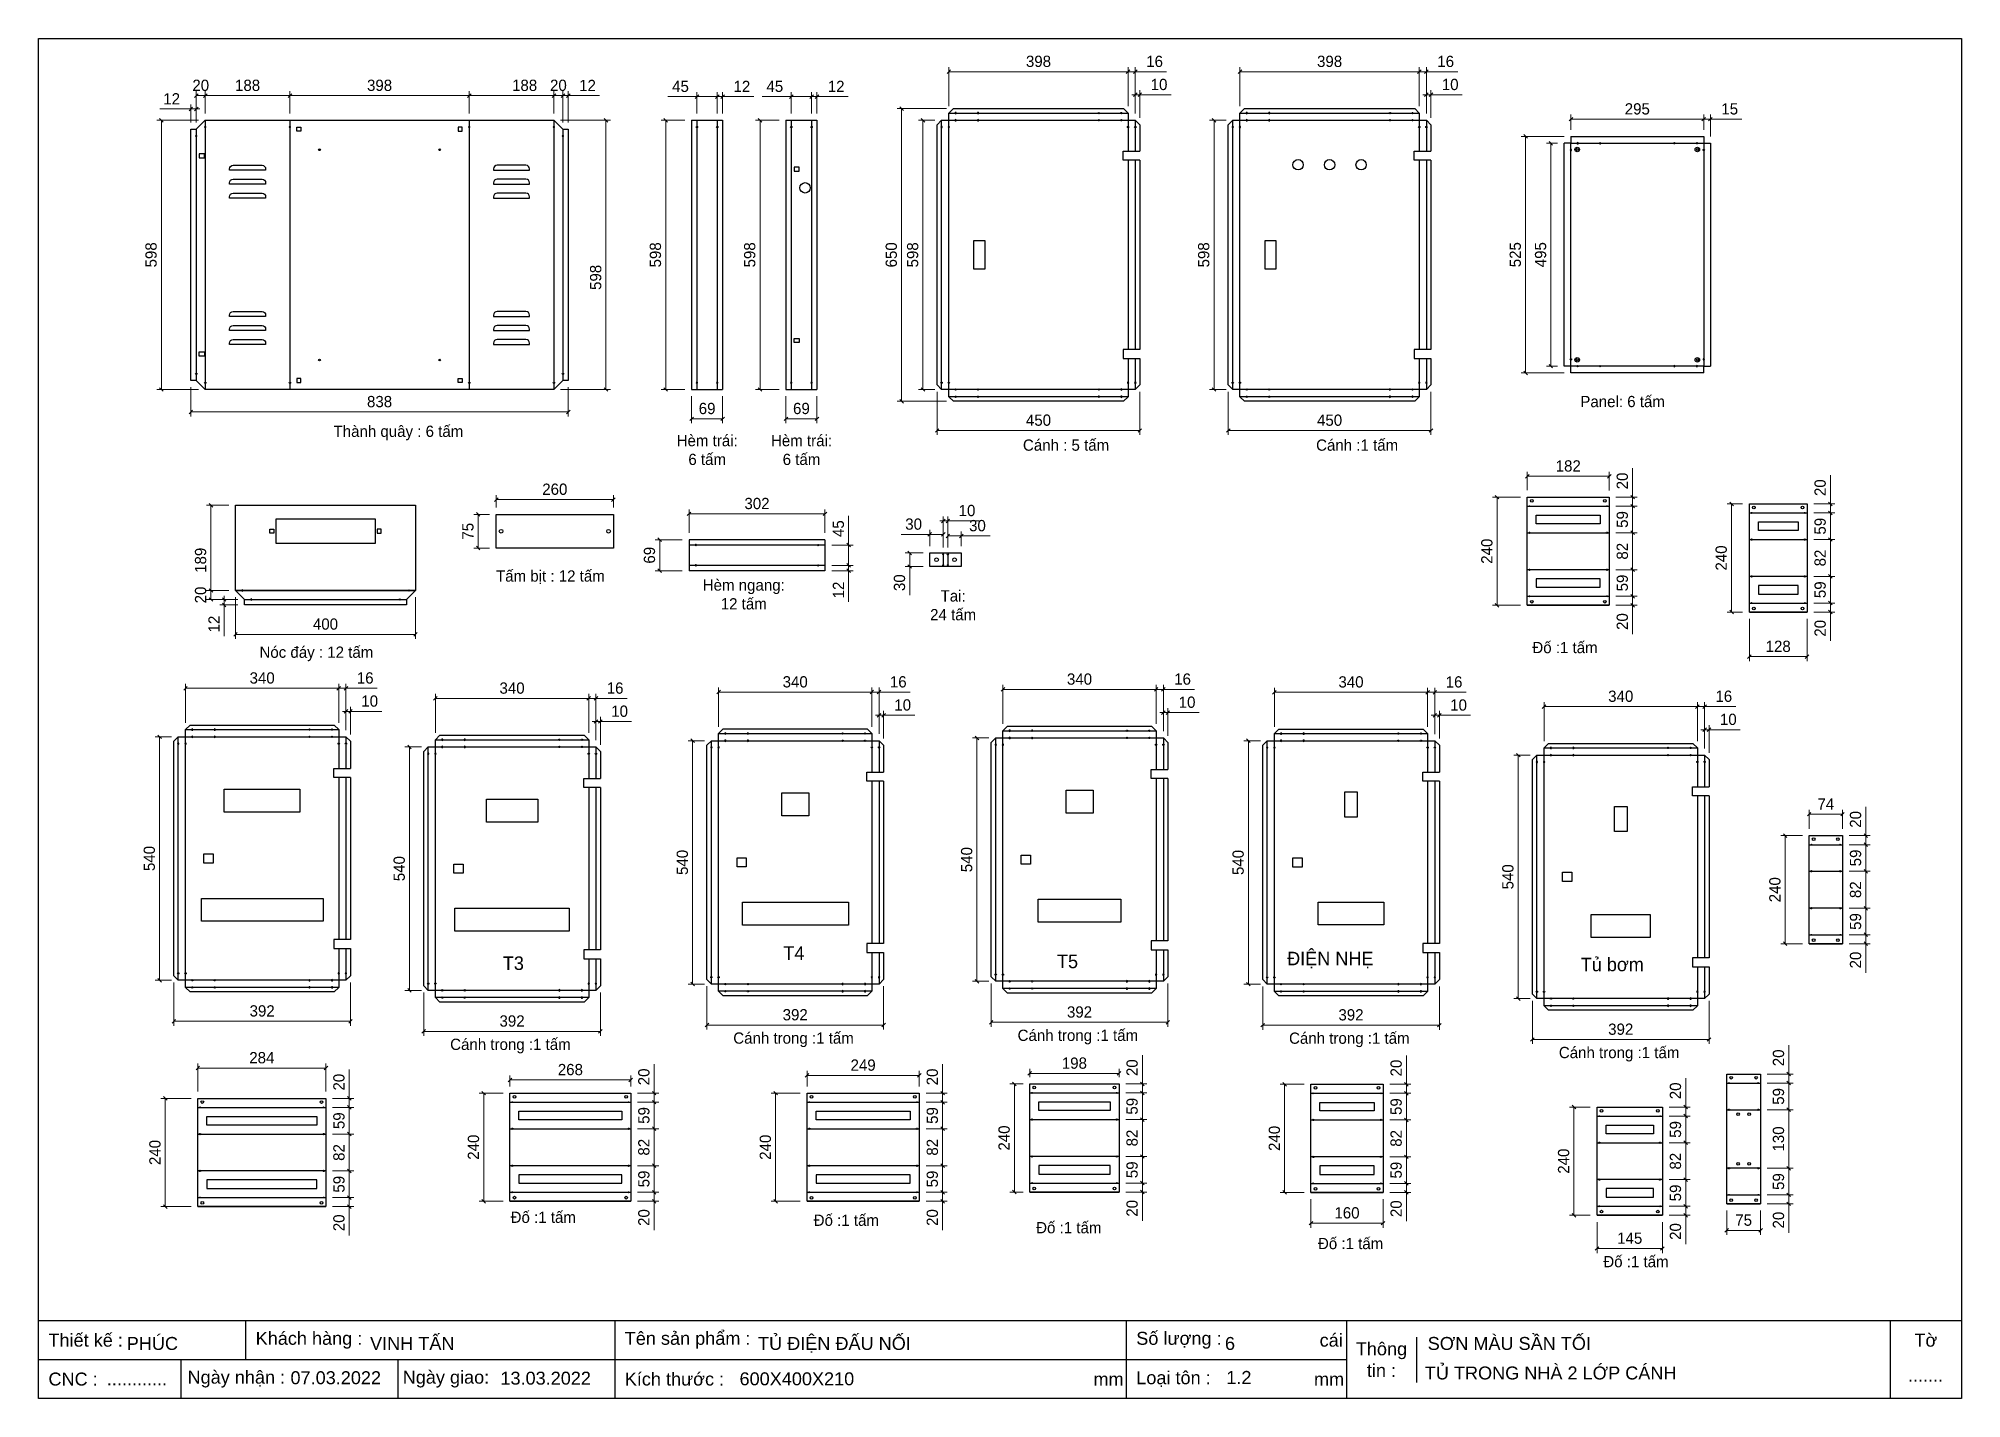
# Model space of a CAD drawing. Header units: millimetres. Extents: x 0 to 4269, y 0 to 3019.
import ezdxf

# ---------------------------------------------------------------- set-up
doc = ezdxf.new("R2010")
doc.units = ezdxf.units.MM
doc.layers.add('CNC', color=7, linetype='Continuous')
doc.layers.add('DIM', color=253, linetype='Continuous')
doc.styles.add('Arial', font='arial.ttf')
doc.dimstyles.new('Dim-25', dxfattribs={"dimtxt": 25, "dimasz": 8, "dimexe": 10, "dimexo": 15, "dimgap": 10, "dimtad": 1, "dimdec": 0, "dimtxsty": 'Standard', "dimblk": 'OBLIQUE', "dimcen": 10, "dimclrd": 5, "dimclre": 5, "dimclrt": 3, "dimazin": 3, "dimtfac": 1, "dimtdec": 0, "dimtmove": 0, "dimatfit": 3, "dimldrblk": 'OBLIQUE', "dimlwd": 9, "dimlwe": 9})

msp = doc.modelspace()

# ---------------------------------------------------------------- texts
at = {"color": 2, "attachment_point": 5}
for s, insert, char_height, width in [('Panel: 6 tấm', (3516.9, 2212.7), 25, 973), ('Thành quây : 6 tấm', (799.1, 2143.1), 25, 873), ('Hèm trái: \\P6 tấm', (1484.6, 2105.2), 25, 785), ('Hèm trái: \\P6 tấm', (1694, 2105.2), 25, 785), ('Cánh : 5 tấm', (2281.3, 2116), 25, 1073), ('Cánh :1 tấm', (2927.5, 2116), 25, 1073), ('Tấm bịt : 12 tấm', (1136.5, 1822.9), 25, 873), ('Hèm ngang: \\P12 tấm', (1565.8, 1784.6), 25, 489), ('Tai: \\P24 tấm', (2030.6, 1760.5), 25, 489), ('Nóc đáy : 12 tấm', (617, 1652.8), 25, 973), ('Đố :1 tấm', (3389, 1666.7), 25, 1073), ('T4', (1677.1, 988.7), 30, 1000), ('T5', (2284.6, 970), 30, 1000), ('ĐIỆN NHẸ', (2867.9, 973.3), 30, 1000), ('T3', (1054.3, 966), 30, 1000), ('Tủ bơm', (3494, 963.2), 30, 1000), ('Cánh trong :1 tấm', (1676.3, 796.3), 25, 1073), ('Cánh trong :1 tấm', (2307.5, 802.4), 25, 1073), ('Cánh trong :1 tấm', (2910.2, 796.1), 25, 1073), ('Cánh trong :1 tấm', (1047.8, 782.4), 25, 1073), ('Cánh trong :1 tấm', (3509.1, 764.2), 25, 1073), ('Đố :1 tấm', (1120.7, 402.2), 25, 1073), ('Đố :1 tấm', (1793.5, 395.6), 25, 1073), ('Đố :1 tấm', (2287.4, 379.1), 25, 1073), ('Đố :1 tấm', (2913, 343.9), 25, 1073), ('Đố :1 tấm', (3546.5, 303.7), 25, 1073)]:
    msp.add_mtext(s, dxfattribs=dict(at, insert=insert, char_height=char_height, width=width))

# ---------------------------------------------------------------- blocks, each defined once
blk = doc.blocks.new('*D1')
at = {"color": 0, "linetype": 'ByBlock', "lineweight": -2}
for p, q in [((1263.9, 2833.2), (1255.9, 2841.2)), ((1255.9, 2243.6), (1263.9, 2235.6))]:
    blk.add_line(p, q, dxfattribs=at)
at = {"layer": 'Defpoints', "color": 0, "transparency": 16777216}
for p in [(1144.3, 2837.2), (1144.3, 2239.6), (1259.9, 2239.6)]:
    blk.add_point(p, dxfattribs=at)
at = {"layer": 'DIM', "color": 5, "lineweight": 9, "transparency": 16777216}
for p, q in [((1159.3, 2837.2), (1269.9, 2837.2)), ((1259.9, 2837.2), (1259.9, 2239.6)), ((1159.3, 2239.6), (1269.9, 2239.6))]:
    blk.add_line(p, q, dxfattribs=at)
at = {"layer": 'DIM', "color": 3, "transparency": 16777216, "insert": (1237.1, 2488.4), "char_height": 25, "attachment_point": 5, "rotation": 90}
blk.add_mtext('598', dxfattribs=at)
blk = doc.blocks.new('_Oblique')
at = {"color": 0, "linetype": 'ByBlock', "lineweight": -2}
blk.add_line((-0.5, -0.5), (0.5, 0.5), dxfattribs=at)
blk = doc.blocks.new('*D2')
at = {"color": 0, "linetype": 'ByBlock', "lineweight": -2}
for p, q in [((562.3, 2895.8), (554.3, 2887.8)), ((952.3, 2887.8), (960.3, 2895.8))]:
    blk.add_line(p, q, dxfattribs=at)
at = {"layer": 'Defpoints', "color": 0, "transparency": 16777216}
for p in [(956.3, 2891.8), (558.3, 2837.2), (956.3, 2837.2)]:
    blk.add_point(p, dxfattribs=at)
at = {"layer": 'DIM', "color": 5, "lineweight": 9, "transparency": 16777216}
for p, q in [((558.3, 2852.2), (558.3, 2901.8)), ((558.3, 2891.8), (956.3, 2891.8)), ((956.3, 2852.2), (956.3, 2901.8))]:
    blk.add_line(p, q, dxfattribs=at)
at = {"layer": 'DIM', "color": 3, "transparency": 16777216, "insert": (757.3, 2914.6), "char_height": 25, "attachment_point": 5}
blk.add_mtext('398', dxfattribs=at)
blk = doc.blocks.new('*D3')
at = {"color": 0, "linetype": 'ByBlock', "lineweight": -2}
for p, q in [((960.3, 2895.8), (952.3, 2887.8)), ((1140.3, 2887.8), (1148.3, 2895.8))]:
    blk.add_line(p, q, dxfattribs=at)
at = {"layer": 'Defpoints', "color": 0, "transparency": 16777216}
for p in [(1144.3, 2891.8), (956.3, 2837.2), (1144.3, 2837.2)]:
    blk.add_point(p, dxfattribs=at)
at = {"layer": 'DIM', "color": 5, "lineweight": 9, "transparency": 16777216}
for p, q in [((956.3, 2852.2), (956.3, 2901.8)), ((956.3, 2891.8), (1144.3, 2891.8)), ((1144.3, 2852.2), (1144.3, 2901.8))]:
    blk.add_line(p, q, dxfattribs=at)
at = {"layer": 'DIM', "color": 3, "transparency": 16777216, "insert": (1079.3, 2914.6), "char_height": 25, "attachment_point": 5}
blk.add_mtext('188', dxfattribs=at)
blk = doc.blocks.new('*D4')
at = {"color": 0, "linetype": 'ByBlock', "lineweight": -2}
for p, q in [((1148.3, 2895.8), (1140.3, 2887.8)), ((1160.3, 2887.8), (1168.3, 2895.8))]:
    blk.add_line(p, q, dxfattribs=at)
at = {"layer": 'Defpoints', "color": 0, "transparency": 16777216}
for p in [(1164.3, 2891.8), (1144.3, 2837.2), (1164.3, 2817.2)]:
    blk.add_point(p, dxfattribs=at)
at = {"layer": 'DIM', "color": 5, "lineweight": 9, "transparency": 16777216}
for p, q in [((1144.3, 2852.2), (1144.3, 2901.8)), ((1144.3, 2891.8), (1164.3, 2891.8)), ((1164.3, 2832.2), (1164.3, 2901.8))]:
    blk.add_line(p, q, dxfattribs=at)
at = {"layer": 'DIM', "color": 3, "transparency": 16777216, "insert": (1154.3, 2914.6), "char_height": 25, "attachment_point": 5}
blk.add_mtext('20', dxfattribs=at)
blk = doc.blocks.new('*D5')
at = {"color": 0, "linetype": 'ByBlock', "lineweight": -2}
for p, q in [((1160.3, 2887.8), (1168.3, 2895.8)), ((1180.3, 2895.8), (1172.3, 2887.8))]:
    blk.add_line(p, q, dxfattribs=at)
at = {"layer": 'Defpoints', "color": 0, "transparency": 16777216}
for p in [(1176.3, 2891.8), (1164.3, 2817.2), (1176.3, 2817.2)]:
    blk.add_point(p, dxfattribs=at)
at = {"layer": 'DIM', "color": 5, "lineweight": 9, "transparency": 16777216}
for p, q in [((1164.3, 2891.8), (1156.3, 2891.8)), ((1164.3, 2832.2), (1164.3, 2901.8)), ((1164.3, 2891.8), (1176.3, 2891.8)), ((1176.3, 2832.2), (1176.3, 2901.8)), ((1176.3, 2891.8), (1245.5, 2891.8))]:
    blk.add_line(p, q, dxfattribs=at)
at = {"layer": 'DIM', "color": 3, "transparency": 16777216, "insert": (1218.9, 2914.4), "char_height": 25, "attachment_point": 5}
blk.add_mtext('12', dxfattribs=at)
blk = doc.blocks.new('*D6')
at = {"color": 0, "linetype": 'ByBlock', "lineweight": -2}
for p, q in [((374.3, 2895.8), (366.3, 2887.8)), ((554.3, 2887.8), (562.3, 2895.8))]:
    blk.add_line(p, q, dxfattribs=at)
at = {"layer": 'Defpoints', "color": 0, "transparency": 16777216}
for p in [(370.3, 2891.8), (370.3, 2837.2), (558.3, 2837.2)]:
    blk.add_point(p, dxfattribs=at)
at = {"layer": 'DIM', "color": 5, "lineweight": 9, "transparency": 16777216}
for p, q in [((370.3, 2852.2), (370.3, 2901.8)), ((558.3, 2891.8), (370.3, 2891.8)), ((558.3, 2852.2), (558.3, 2901.8))]:
    blk.add_line(p, q, dxfattribs=at)
at = {"layer": 'DIM', "color": 3, "transparency": 16777216, "insert": (464.3, 2914.6), "char_height": 25, "attachment_point": 5}
blk.add_mtext('188', dxfattribs=at)
blk = doc.blocks.new('*D7')
at = {"color": 0, "linetype": 'ByBlock', "lineweight": -2}
for p, q in [((354.3, 2895.8), (346.3, 2887.8)), ((366.3, 2887.8), (374.3, 2895.8))]:
    blk.add_line(p, q, dxfattribs=at)
at = {"layer": 'Defpoints', "color": 0, "transparency": 16777216}
for p in [(350.3, 2891.8), (370.3, 2837.2), (350.3, 2817.2)]:
    blk.add_point(p, dxfattribs=at)
at = {"layer": 'DIM', "color": 5, "lineweight": 9, "transparency": 16777216}
for p, q in [((350.3, 2832.2), (350.3, 2901.8)), ((370.3, 2891.8), (350.3, 2891.8)), ((370.3, 2852.2), (370.3, 2901.8))]:
    blk.add_line(p, q, dxfattribs=at)
at = {"layer": 'DIM', "color": 3, "transparency": 16777216, "insert": (360.3, 2914.6), "char_height": 25, "attachment_point": 5}
blk.add_mtext('20', dxfattribs=at)
blk = doc.blocks.new('*D8')
at = {"color": 0, "linetype": 'ByBlock', "lineweight": -2}
for p, q in [((342.3, 2193.9), (334.3, 2185.9)), ((1172.3, 2185.9), (1180.3, 2193.9))]:
    blk.add_line(p, q, dxfattribs=at)
at = {"layer": 'Defpoints', "color": 0, "transparency": 16777216}
for p in [(338.3, 2259.6), (1176.3, 2259.6), (1176.3, 2189.9)]:
    blk.add_point(p, dxfattribs=at)
at = {"layer": 'DIM', "color": 5, "lineweight": 9, "transparency": 16777216}
for p, q in [((338.3, 2244.6), (338.3, 2179.9)), ((1176.3, 2244.6), (1176.3, 2179.9)), ((338.3, 2189.9), (1176.3, 2189.9))]:
    blk.add_line(p, q, dxfattribs=at)
at = {"layer": 'DIM', "color": 3, "transparency": 16777216, "insert": (757.3, 2212.6), "char_height": 25, "attachment_point": 5}
blk.add_mtext('838', dxfattribs=at)
blk = doc.blocks.new('f3daunguoc')
at = {"layer": 'CNC', "color": 2, "lineweight": -3}
blk.add_circle((0, 0), 1.5, dxfattribs=at)
blk = doc.blocks.new('*D9')
at = {"color": 0, "linetype": 'ByBlock', "lineweight": -2}
for p, q in [((334.3, 2858.3), (342.3, 2866.3)), ((354.3, 2866.3), (346.3, 2858.3))]:
    blk.add_line(p, q, dxfattribs=at)
at = {"layer": 'Defpoints', "color": 0, "ltscale": 3, "transparency": 16777216}
for p in [(338.3, 2862.3), (338.3, 2817.2), (350.3, 2817.2)]:
    blk.add_point(p, dxfattribs=at)
at = {"layer": 'DIM', "color": 5, "lineweight": 9, "ltscale": 3, "transparency": 16777216}
for p, q in [((338.3, 2862.3), (269.1, 2862.3)), ((338.3, 2832.2), (338.3, 2872.3)), ((350.3, 2862.3), (338.3, 2862.3)), ((350.3, 2832.2), (350.3, 2872.3)), ((350.3, 2862.3), (358.3, 2862.3))]:
    blk.add_line(p, q, dxfattribs=at)
at = {"layer": 'DIM', "color": 3, "ltscale": 3, "transparency": 16777216, "insert": (295.7, 2884.8), "char_height": 25, "attachment_point": 5}
blk.add_mtext('12', dxfattribs=at)
blk = doc.blocks.new('*D10')
at = {"color": 0, "linetype": 'ByBlock', "lineweight": -2}
for p, q in [((276.9, 2833.2), (268.9, 2841.2)), ((268.9, 2243.6), (276.9, 2235.6))]:
    blk.add_line(p, q, dxfattribs=at)
at = {"layer": 'Defpoints', "color": 0, "ltscale": 3, "transparency": 16777216}
for p in [(370.3, 2837.2), (272.9, 2239.6), (370.3, 2239.6)]:
    blk.add_point(p, dxfattribs=at)
at = {"layer": 'DIM', "color": 5, "lineweight": 9, "ltscale": 3, "transparency": 16777216}
for p, q in [((355.3, 2837.2), (262.9, 2837.2)), ((272.9, 2837.2), (272.9, 2239.6)), ((355.3, 2239.6), (262.9, 2239.6))]:
    blk.add_line(p, q, dxfattribs=at)
at = {"layer": 'DIM', "color": 3, "ltscale": 3, "transparency": 16777216, "insert": (250.1, 2538.4), "char_height": 25, "attachment_point": 5, "rotation": 90}
blk.add_mtext('598', dxfattribs=at)
blk = doc.blocks.new('*D11')
at = {"color": 0, "linetype": 'ByBlock', "lineweight": -2}
for p, q in [((386.8, 1978.5), (378.8, 1986.5)), ((378.8, 1797.5), (386.8, 1789.5))]:
    blk.add_line(p, q, dxfattribs=at)
at = {"layer": 'Defpoints', "color": 0, "transparency": 16777216}
for p in [(437.4, 1982.5), (382.8, 1793.5), (437.4, 1793.5)]:
    blk.add_point(p, dxfattribs=at)
at = {"layer": 'DIM', "color": 5, "lineweight": 9, "transparency": 16777216}
for p, q in [((422.4, 1982.5), (372.8, 1982.5)), ((382.8, 1982.5), (382.8, 1793.5)), ((422.4, 1793.5), (372.8, 1793.5))]:
    blk.add_line(p, q, dxfattribs=at)
at = {"layer": 'DIM', "color": 3, "transparency": 16777216, "insert": (360, 1860.5), "char_height": 25, "attachment_point": 5, "rotation": 90}
blk.add_mtext('189', dxfattribs=at)
blk = doc.blocks.new('*D12')
at = {"color": 0, "linetype": 'ByBlock', "lineweight": -2}
for p, q in [((386.8, 1789.5), (378.8, 1797.5)), ((378.8, 1777.5), (386.8, 1769.5))]:
    blk.add_line(p, q, dxfattribs=at)
at = {"layer": 'Defpoints', "color": 0, "transparency": 16777216}
for p in [(437.4, 1793.5), (382.8, 1773.5), (457.4, 1773.5)]:
    blk.add_point(p, dxfattribs=at)
at = {"layer": 'DIM', "color": 5, "lineweight": 9, "transparency": 16777216}
for p, q in [((422.4, 1793.5), (372.8, 1793.5)), ((382.8, 1793.5), (382.8, 1773.5)), ((442.4, 1773.5), (372.8, 1773.5))]:
    blk.add_line(p, q, dxfattribs=at)
at = {"layer": 'DIM', "color": 3, "transparency": 16777216, "insert": (360, 1783.5), "char_height": 25, "attachment_point": 5, "rotation": 90}
blk.add_mtext('20', dxfattribs=at)
blk = doc.blocks.new('*D13')
at = {"color": 0, "linetype": 'ByBlock', "lineweight": -2}
for p, q in [((408.3, 1777.5), (416.3, 1769.5)), ((416.3, 1757.5), (408.3, 1765.5))]:
    blk.add_line(p, q, dxfattribs=at)
at = {"layer": 'Defpoints', "color": 0, "ltscale": 3, "transparency": 16777216}
for p in [(412.3, 1761.5), (457.4, 1773.5), (457.4, 1761.5)]:
    blk.add_point(p, dxfattribs=at)
at = {"layer": 'DIM', "color": 5, "lineweight": 9, "ltscale": 3, "transparency": 16777216}
for p, q in [((442.4, 1773.5), (402.3, 1773.5)), ((442.4, 1761.5), (402.3, 1761.5)), ((412.3, 1773.5), (412.3, 1781.5)), ((412.3, 1773.5), (412.3, 1761.5)), ((412.3, 1761.5), (412.3, 1692.3))]:
    blk.add_line(p, q, dxfattribs=at)
at = {"layer": 'DIM', "color": 3, "ltscale": 3, "transparency": 16777216, "insert": (389.8, 1718.9), "char_height": 25, "attachment_point": 5, "rotation": 90}
blk.add_mtext('12', dxfattribs=at)
blk = doc.blocks.new('*D14')
at = {"color": 0, "linetype": 'ByBlock', "lineweight": -2}
for p, q in [((441.4, 1700), (433.4, 1692)), ((833, 1692), (841, 1700))]:
    blk.add_line(p, q, dxfattribs=at)
at = {"layer": 'Defpoints', "color": 0, "ltscale": 3, "transparency": 16777216}
for p in [(437.4, 1793.5), (837, 1793.5), (837, 1696)]:
    blk.add_point(p, dxfattribs=at)
at = {"layer": 'DIM', "color": 5, "lineweight": 9, "ltscale": 3, "transparency": 16777216}
for p, q in [((437.4, 1778.5), (437.4, 1686)), ((837, 1778.5), (837, 1686)), ((437.4, 1696), (837, 1696))]:
    blk.add_line(p, q, dxfattribs=at)
at = {"layer": 'DIM', "color": 3, "ltscale": 3, "transparency": 16777216, "insert": (637.2, 1718.8), "char_height": 25, "attachment_point": 5}
blk.add_mtext('400', dxfattribs=at)
blk = doc.blocks.new('*D15')
at = {"color": 0, "linetype": 'ByBlock', "lineweight": -2}
for p, q in [((1020.3, 1999.3), (1012.3, 1991.3)), ((1272.3, 1991.3), (1280.3, 1999.3))]:
    blk.add_line(p, q, dxfattribs=at)
at = {"color": 5, "lineweight": 9, "ltscale": 3, "transparency": 16777216}
for p, q in [((1016.3, 1977.5), (1016.3, 2005.3)), ((1016.3, 1995.3), (1276.3, 1995.3)), ((1276.3, 1977.5), (1276.3, 2005.3))]:
    blk.add_line(p, q, dxfattribs=at)
at = {"layer": 'Defpoints', "color": 0, "ltscale": 3, "transparency": 16777216}
for p in [(1276.3, 1995.3), (1016.3, 1962.5), (1276.3, 1962.5)]:
    blk.add_point(p, dxfattribs=at)
at = {"color": 3, "ltscale": 3, "transparency": 16777216, "insert": (1146.3, 2018.1), "char_height": 25, "attachment_point": 5}
blk.add_mtext('260', dxfattribs=at)
blk = doc.blocks.new('*D16')
at = {"color": 0, "linetype": 'ByBlock', "lineweight": -2}
for p, q in [((980.2, 1958.5), (972.2, 1966.5)), ((972.2, 1891.5), (980.2, 1883.5))]:
    blk.add_line(p, q, dxfattribs=at)
at = {"color": 5, "lineweight": 9, "ltscale": 3, "transparency": 16777216}
for p, q in [((1001.3, 1962.5), (966.2, 1962.5)), ((976.2, 1962.5), (976.2, 1887.5)), ((1001.3, 1887.5), (966.2, 1887.5))]:
    blk.add_line(p, q, dxfattribs=at)
at = {"layer": 'Defpoints', "color": 0, "ltscale": 3, "transparency": 16777216}
for p in [(1016.3, 1962.5), (976.2, 1887.5), (1016.3, 1887.5)]:
    blk.add_point(p, dxfattribs=at)
at = {"color": 3, "ltscale": 3, "transparency": 16777216, "insert": (953.5, 1925), "char_height": 25, "attachment_point": 5, "rotation": 90}
blk.add_mtext('75', dxfattribs=at)
blk = doc.blocks.new('*D17')
at = {"color": 5, "lineweight": 9, "ltscale": 3, "transparency": 16777216}
for p, q in [((2018.8, 1891.7), (2018.8, 1924.5)), ((2048.8, 1891.7), (2048.8, 1924.5)), ((2018.8, 1914.5), (2048.8, 1914.5)), ((2048.8, 1914.5), (2112.5, 1914.5))]:
    blk.add_line(p, q, dxfattribs=at)
at = {"color": 0, "linetype": 'ByBlock', "lineweight": -2}
for p, q in [((2022.8, 1918.5), (2014.8, 1910.5)), ((2044.8, 1910.5), (2052.8, 1918.5))]:
    blk.add_line(p, q, dxfattribs=at)
at = {"layer": 'Defpoints', "color": 0, "ltscale": 3, "transparency": 16777216}
for p in [(2048.8, 1914.5), (2018.8, 1876.7), (2048.8, 1876.7)]:
    blk.add_point(p, dxfattribs=at)
at = {"color": 3, "ltscale": 3, "transparency": 16777216, "insert": (2084.6, 1937.3), "char_height": 25, "attachment_point": 5}
blk.add_mtext('30', dxfattribs=at)
blk = doc.blocks.new('*D18')
at = {"color": 0, "linetype": 'ByBlock', "lineweight": -2}
for p, q in [((1982.8, 1921.9), (1974.8, 1913.9)), ((2004.8, 1913.9), (2012.8, 1921.9))]:
    blk.add_line(p, q, dxfattribs=at)
at = {"color": 5, "lineweight": 9, "ltscale": 3, "transparency": 16777216}
for p, q in [((1978.8, 1891.7), (1978.8, 1927.9)), ((2008.8, 1891.7), (2008.8, 1927.9)), ((1978.8, 1917.9), (1915.1, 1917.9)), ((2008.8, 1917.9), (1978.8, 1917.9))]:
    blk.add_line(p, q, dxfattribs=at)
at = {"layer": 'Defpoints', "color": 0, "ltscale": 3, "transparency": 16777216}
for p in [(1978.8, 1917.9), (1978.8, 1876.7), (2008.8, 1876.7)]:
    blk.add_point(p, dxfattribs=at)
at = {"color": 3, "ltscale": 3, "transparency": 16777216, "insert": (1942.9, 1940.7), "char_height": 25, "attachment_point": 5}
blk.add_mtext('30', dxfattribs=at)
blk = doc.blocks.new('*D19')
at = {"color": 5, "lineweight": 9, "ltscale": 3, "transparency": 16777216}
for p, q in [((2008.8, 1948), (2000.8, 1948)), ((2008.8, 1888.7), (2008.8, 1958)), ((2008.8, 1948), (2018.8, 1948)), ((2018.8, 1888.7), (2018.8, 1958)), ((2018.8, 1948), (2088.2, 1948))]:
    blk.add_line(p, q, dxfattribs=at)
at = {"color": 0, "linetype": 'ByBlock', "lineweight": -2}
for p, q in [((2004.8, 1944), (2012.8, 1952)), ((2022.8, 1952), (2014.8, 1944))]:
    blk.add_line(p, q, dxfattribs=at)
at = {"layer": 'Defpoints', "color": 0, "ltscale": 3, "transparency": 16777216}
for p in [(2018.8, 1948), (2008.8, 1873.7), (2018.8, 1873.7)]:
    blk.add_point(p, dxfattribs=at)
at = {"color": 3, "ltscale": 3, "transparency": 16777216, "insert": (2061.5, 1970.8), "char_height": 25, "attachment_point": 5}
blk.add_mtext('10', dxfattribs=at)
blk = doc.blocks.new('*D20')
at = {"color": 0, "linetype": 'ByBlock', "lineweight": -2}
for p, q in [((1938.4, 1872.7), (1930.4, 1880.7)), ((1930.4, 1850.7), (1938.4, 1842.7))]:
    blk.add_line(p, q, dxfattribs=at)
at = {"color": 5, "lineweight": 9, "ltscale": 3, "transparency": 16777216}
for p, q in [((1963.8, 1876.7), (1924.4, 1876.7)), ((1963.8, 1846.7), (1924.4, 1846.7)), ((1934.4, 1876.7), (1934.4, 1846.7)), ((1934.4, 1846.7), (1934.4, 1783))]:
    blk.add_line(p, q, dxfattribs=at)
at = {"layer": 'Defpoints', "color": 0, "ltscale": 3, "transparency": 16777216}
for p in [(1934.4, 1846.7), (1978.8, 1876.7), (1978.8, 1846.7)]:
    blk.add_point(p, dxfattribs=at)
at = {"color": 3, "ltscale": 3, "transparency": 16777216, "insert": (1911.6, 1810.8), "char_height": 25, "attachment_point": 5, "rotation": 90}
blk.add_mtext('30', dxfattribs=at)
blk = doc.blocks.new('*D21')
at = {"color": 0, "linetype": 'ByBlock', "lineweight": -2}
for p, q in [((1502.9, 2885.7), (1510.9, 2893.7)), ((1522.9, 2893.7), (1514.9, 2885.7))]:
    blk.add_line(p, q, dxfattribs=at)
at = {"layer": 'Defpoints', "color": 0, "transparency": 16777216}
for p in [(1518.9, 2889.7), (1506.9, 2837.2), (1518.9, 2837.2)]:
    blk.add_point(p, dxfattribs=at)
at = {"layer": 'DIM', "color": 5, "lineweight": 9, "transparency": 16777216}
for p, q in [((1506.9, 2889.7), (1498.9, 2889.7)), ((1506.9, 2852.2), (1506.9, 2899.7)), ((1506.9, 2889.7), (1518.9, 2889.7)), ((1518.9, 2852.2), (1518.9, 2899.7)), ((1518.9, 2889.7), (1588.2, 2889.7))]:
    blk.add_line(p, q, dxfattribs=at)
at = {"layer": 'DIM', "color": 3, "transparency": 16777216, "insert": (1561.6, 2912.3), "char_height": 25, "attachment_point": 5}
blk.add_mtext('12', dxfattribs=at)
blk = doc.blocks.new('*D22')
at = {"color": 0, "linetype": 'ByBlock', "lineweight": -2}
for p, q in [((1465.9, 2893.7), (1457.9, 2885.7)), ((1502.9, 2885.7), (1510.9, 2893.7))]:
    blk.add_line(p, q, dxfattribs=at)
at = {"layer": 'Defpoints', "color": 0, "transparency": 16777216}
for p in [(1461.9, 2889.7), (1461.9, 2837.2), (1506.9, 2837.2)]:
    blk.add_point(p, dxfattribs=at)
at = {"layer": 'DIM', "color": 5, "lineweight": 9, "transparency": 16777216}
for p, q in [((1461.9, 2889.7), (1396.9, 2889.7)), ((1461.9, 2852.2), (1461.9, 2899.7)), ((1506.9, 2889.7), (1461.9, 2889.7)), ((1506.9, 2852.2), (1506.9, 2899.7))]:
    blk.add_line(p, q, dxfattribs=at)
at = {"layer": 'DIM', "color": 3, "transparency": 16777216, "insert": (1425.4, 2912.4), "char_height": 25, "attachment_point": 5}
blk.add_mtext('45', dxfattribs=at)
blk = doc.blocks.new('*D23')
at = {"color": 0, "linetype": 'ByBlock', "lineweight": -2}
for p, q in [((1396.5, 2833.2), (1388.5, 2841.2)), ((1388.5, 2243.6), (1396.5, 2235.6))]:
    blk.add_line(p, q, dxfattribs=at)
at = {"layer": 'Defpoints', "color": 0, "transparency": 16777216}
for p in [(1449.9, 2837.2), (1392.5, 2239.6), (1449.9, 2239.6)]:
    blk.add_point(p, dxfattribs=at)
at = {"layer": 'DIM', "color": 5, "lineweight": 9, "transparency": 16777216}
for p, q in [((1434.9, 2837.2), (1382.5, 2837.2)), ((1392.5, 2837.2), (1392.5, 2239.6)), ((1434.9, 2239.6), (1382.5, 2239.6))]:
    blk.add_line(p, q, dxfattribs=at)
at = {"layer": 'DIM', "color": 3, "transparency": 16777216, "insert": (1369.8, 2538.4), "char_height": 25, "attachment_point": 5, "rotation": 90}
blk.add_mtext('598', dxfattribs=at)
blk = doc.blocks.new('*D24')
at = {"color": 0, "linetype": 'ByBlock', "lineweight": -2}
for p, q in [((1453.9, 2178.5), (1445.9, 2170.5)), ((1514.9, 2170.5), (1522.9, 2178.5))]:
    blk.add_line(p, q, dxfattribs=at)
at = {"layer": 'Defpoints', "color": 0, "transparency": 16777216}
for p in [(1449.9, 2239.6), (1518.9, 2239.6), (1518.9, 2174.5)]:
    blk.add_point(p, dxfattribs=at)
at = {"layer": 'DIM', "color": 5, "lineweight": 9, "transparency": 16777216}
for p, q in [((1449.9, 2224.6), (1449.9, 2164.5)), ((1518.9, 2224.6), (1518.9, 2164.5)), ((1449.9, 2174.5), (1518.9, 2174.5))]:
    blk.add_line(p, q, dxfattribs=at)
at = {"layer": 'DIM', "color": 3, "transparency": 16777216, "insert": (1484.4, 2197.3), "char_height": 25, "attachment_point": 5}
blk.add_mtext('69', dxfattribs=at)
blk = doc.blocks.new('*D25')
at = {"color": 0, "linetype": 'ByBlock', "lineweight": -2}
for p, q in [((1712.3, 2885.7), (1720.3, 2893.7)), ((1732.3, 2893.7), (1724.3, 2885.7))]:
    blk.add_line(p, q, dxfattribs=at)
at = {"layer": 'Defpoints', "color": 0, "transparency": 16777216}
for p in [(1728.3, 2889.7), (1716.3, 2837.2), (1728.3, 2837.2)]:
    blk.add_point(p, dxfattribs=at)
at = {"layer": 'DIM', "color": 5, "lineweight": 9, "transparency": 16777216}
for p, q in [((1716.3, 2889.7), (1708.3, 2889.7)), ((1716.3, 2852.2), (1716.3, 2899.7)), ((1716.3, 2889.7), (1728.3, 2889.7)), ((1728.3, 2852.2), (1728.3, 2899.7)), ((1728.3, 2889.7), (1797.5, 2889.7))]:
    blk.add_line(p, q, dxfattribs=at)
at = {"layer": 'DIM', "color": 3, "transparency": 16777216, "insert": (1770.9, 2912.3), "char_height": 25, "attachment_point": 5}
blk.add_mtext('12', dxfattribs=at)
blk = doc.blocks.new('*D26')
at = {"color": 0, "linetype": 'ByBlock', "lineweight": -2}
for p, q in [((1675.3, 2893.7), (1667.3, 2885.7)), ((1712.3, 2885.7), (1720.3, 2893.7))]:
    blk.add_line(p, q, dxfattribs=at)
at = {"layer": 'Defpoints', "color": 0, "transparency": 16777216}
for p in [(1671.3, 2889.7), (1671.3, 2837.2), (1716.3, 2837.2)]:
    blk.add_point(p, dxfattribs=at)
at = {"layer": 'DIM', "color": 5, "lineweight": 9, "transparency": 16777216}
for p, q in [((1671.3, 2889.7), (1606.3, 2889.7)), ((1671.3, 2852.2), (1671.3, 2899.7)), ((1716.3, 2889.7), (1671.3, 2889.7)), ((1716.3, 2852.2), (1716.3, 2899.7))]:
    blk.add_line(p, q, dxfattribs=at)
at = {"layer": 'DIM', "color": 3, "transparency": 16777216, "insert": (1634.8, 2912.4), "char_height": 25, "attachment_point": 5}
blk.add_mtext('45', dxfattribs=at)
blk = doc.blocks.new('*D27')
at = {"color": 0, "linetype": 'ByBlock', "lineweight": -2}
for p, q in [((1605.9, 2833.2), (1597.9, 2841.2)), ((1597.9, 2243.6), (1605.9, 2235.6))]:
    blk.add_line(p, q, dxfattribs=at)
at = {"layer": 'Defpoints', "color": 0, "transparency": 16777216}
for p in [(1659.3, 2837.2), (1601.9, 2239.6), (1659.3, 2239.6)]:
    blk.add_point(p, dxfattribs=at)
at = {"layer": 'DIM', "color": 5, "lineweight": 9, "transparency": 16777216}
for p, q in [((1644.3, 2837.2), (1591.9, 2837.2)), ((1601.9, 2837.2), (1601.9, 2239.6)), ((1644.3, 2239.6), (1591.9, 2239.6))]:
    blk.add_line(p, q, dxfattribs=at)
at = {"layer": 'DIM', "color": 3, "transparency": 16777216, "insert": (1579.1, 2538.4), "char_height": 25, "attachment_point": 5, "rotation": 90}
blk.add_mtext('598', dxfattribs=at)
blk = doc.blocks.new('*D28')
at = {"color": 0, "linetype": 'ByBlock', "lineweight": -2}
for p, q in [((1663.3, 2178.5), (1655.3, 2170.5)), ((1724.3, 2170.5), (1732.3, 2178.5))]:
    blk.add_line(p, q, dxfattribs=at)
at = {"layer": 'Defpoints', "color": 0, "transparency": 16777216}
for p in [(1659.3, 2239.6), (1728.3, 2239.6), (1728.3, 2174.5)]:
    blk.add_point(p, dxfattribs=at)
at = {"layer": 'DIM', "color": 5, "lineweight": 9, "transparency": 16777216}
for p, q in [((1659.3, 2224.6), (1659.3, 2164.5)), ((1728.3, 2224.6), (1728.3, 2164.5)), ((1659.3, 2174.5), (1728.3, 2174.5))]:
    blk.add_line(p, q, dxfattribs=at)
at = {"layer": 'DIM', "color": 3, "transparency": 16777216, "insert": (1693.8, 2197.3), "char_height": 25, "attachment_point": 5}
blk.add_mtext('69', dxfattribs=at)
blk = doc.blocks.new('*D29')
at = {"color": 0, "linetype": 'ByBlock', "lineweight": -2}
for p, q in [((1794.5, 1853.2), (1802.5, 1845.2)), ((1802.5, 1833.2), (1794.5, 1841.2))]:
    blk.add_line(p, q, dxfattribs=at)
at = {"layer": 'Defpoints', "color": 0, "transparency": 16777216}
for p in [(1746, 1849.2), (1746, 1837.2), (1798.5, 1837.2)]:
    blk.add_point(p, dxfattribs=at)
at = {"layer": 'DIM', "color": 5, "lineweight": 9, "transparency": 16777216}
for p, q in [((1761, 1849.2), (1808.5, 1849.2)), ((1761, 1837.2), (1808.5, 1837.2)), ((1798.5, 1849.2), (1798.5, 1857.2)), ((1798.5, 1849.2), (1798.5, 1837.2)), ((1798.5, 1837.2), (1798.5, 1768))]:
    blk.add_line(p, q, dxfattribs=at)
at = {"layer": 'DIM', "color": 3, "transparency": 16777216, "insert": (1776, 1794.6), "char_height": 25, "attachment_point": 5, "rotation": 90}
blk.add_mtext('12', dxfattribs=at)
blk = doc.blocks.new('*D30')
at = {"color": 0, "linetype": 'ByBlock', "lineweight": -2}
for p, q in [((1802.5, 1890.2), (1794.5, 1898.2)), ((1794.5, 1853.2), (1802.5, 1845.2))]:
    blk.add_line(p, q, dxfattribs=at)
at = {"layer": 'Defpoints', "color": 0, "transparency": 16777216}
for p in [(1746, 1894.2), (1798.5, 1894.2), (1746, 1849.2)]:
    blk.add_point(p, dxfattribs=at)
at = {"layer": 'DIM', "color": 5, "lineweight": 9, "transparency": 16777216}
for p, q in [((1798.5, 1894.2), (1798.5, 1959.2)), ((1761, 1894.2), (1808.5, 1894.2)), ((1798.5, 1849.2), (1798.5, 1894.2)), ((1761, 1849.2), (1808.5, 1849.2))]:
    blk.add_line(p, q, dxfattribs=at)
at = {"layer": 'DIM', "color": 3, "transparency": 16777216, "insert": (1775.8, 1930.7), "char_height": 25, "attachment_point": 5, "rotation": 90}
blk.add_mtext('45', dxfattribs=at)
blk = doc.blocks.new('*D31')
at = {"color": 0, "linetype": 'ByBlock', "lineweight": -2}
for p, q in [((1448.4, 1967.6), (1440.4, 1959.6)), ((1742, 1959.6), (1750, 1967.6))]:
    blk.add_line(p, q, dxfattribs=at)
at = {"layer": 'Defpoints', "color": 0, "transparency": 16777216}
for p in [(1444.4, 1963.6), (1444.4, 1906.2), (1746, 1906.2)]:
    blk.add_point(p, dxfattribs=at)
at = {"layer": 'DIM', "color": 5, "lineweight": 9, "transparency": 16777216}
for p, q in [((1444.4, 1921.2), (1444.4, 1973.6)), ((1746, 1921.2), (1746, 1973.6)), ((1746, 1963.6), (1444.4, 1963.6))]:
    blk.add_line(p, q, dxfattribs=at)
at = {"layer": 'DIM', "color": 3, "transparency": 16777216, "insert": (1595.2, 1986.4), "char_height": 25, "attachment_point": 5}
blk.add_mtext('302', dxfattribs=at)
blk = doc.blocks.new('*D32')
at = {"color": 0, "linetype": 'ByBlock', "lineweight": -2}
for p, q in [((1383.3, 1902.2), (1375.3, 1910.2)), ((1375.3, 1841.2), (1383.3, 1833.2))]:
    blk.add_line(p, q, dxfattribs=at)
at = {"layer": 'Defpoints', "color": 0, "transparency": 16777216}
for p in [(1444.4, 1906.2), (1379.3, 1837.2), (1444.4, 1837.2)]:
    blk.add_point(p, dxfattribs=at)
at = {"layer": 'DIM', "color": 5, "lineweight": 9, "transparency": 16777216}
for p, q in [((1429.4, 1906.2), (1369.3, 1906.2)), ((1379.3, 1906.2), (1379.3, 1837.2)), ((1429.4, 1837.2), (1369.3, 1837.2))]:
    blk.add_line(p, q, dxfattribs=at)
at = {"layer": 'DIM', "color": 3, "transparency": 16777216, "insert": (1356.5, 1871.7), "char_height": 25, "attachment_point": 5, "rotation": 90}
blk.add_mtext('69', dxfattribs=at)
blk = doc.blocks.new('KHUNG CHUẨN')
at = {"color": 7}
for p, q in [((19889.2, -28535.2), (16919.2, -28535.2)), ((17239.2, -28535.2), (17239.2, -28595.2)), ((17809.2, -28535.2), (17809.2, -28655.2)), ((18599.2, -28535.2), (18599.2, -28655.2)), ((18939.2, -28535.2), (18939.2, -28655.2)), ((19779.2, -28535.2), (19779.2, -28655.2)), ((19047.6, -28560.2), (19047.6, -28630.2)), ((18939.2, -28595.2), (16919.2, -28595.2)), ((17139.2, -28595.2), (17139.2, -28655.2)), ((17474.2, -28595.2), (17474.2, -28655.2))]:
    blk.add_line(p, q, dxfattribs=at)
blk.add_lwpolyline([(16919.2, -26555.2), (19889.2, -26555.2), (19889.2, -28655.2), (16919.2, -28655.2)], close=True, dxfattribs=at)
at = {"color": 2, "char_height": 20, "style": 'Arial'}
for s, insert, width, attachment_point in [('  Thiết kế :', (16919.2, -28565.2), 917.634, 4), ('  Khách hàng :', (17239.2, -28565.2), 917.634, 4), ('  Tên sản phẩm :', (17809.2, -28565.2), 917.634, 4), ('  Số lượng :', (18599.2, -28565.2), 917.634, 4), ('cái', (18897.9, -28565.2), 63.517, 4), ('Thông\\Ptin :', (18993.4, -28595.2), 108.311, 5), ('Tờ', (19834.2, -28565.2), 110, 5), ('  CNC :', (16919.2, -28625.2), 917.634, 4), ('  Ngày nhận :', (17134, -28625.2), 556.651, 4), ('  Ngày giao:', (17466.3, -28625.2), 556.651, 4), ('  Kích thước :', (17809.2, -28625.2), 917.634, 4), ('mm', (18548.6, -28625.2), 73.831, 4), ('  Loại tôn :', (18599.2, -28625.2), 917.634, 4), ('mm', (18889.2, -28625.2), 917.634, 4)]:
    blk.add_mtext(s, dxfattribs=dict(at, insert=insert, width=width, attachment_point=attachment_point))
at = {"color": 3, "style": 'Arial'}
for tag, p in [('#01', (17055.6, -28580.1)), ('#02', (17431.4, -28580.1)), ('#03', (18030.6, -28580.1)), ('#08', (18751.7, -28580.1)), ('#10', (19064.8, -28580.1)), ('#04', (17024.8, -28634.6)), ('#05', (17308.5, -28633)), ('#06', (17632.7, -28633.7)), ('#07', (18002, -28634.7)), ('#09', (18753.8, -28632.6)), ('#11', (19060.3, -28625.7)), ('#12', (19806.5, -28628.9))]:
    blk.add_attdef(tag, p, '', height=20, dxfattribs=at)
blk = doc.blocks.new('*D33')
at = {"color": 0, "linetype": 'ByBlock', "lineweight": -2}
for p, q in [((2431.1, 2889.7), (2439.1, 2897.7)), ((2449.1, 2897.7), (2441.1, 2889.7))]:
    blk.add_line(p, q, dxfattribs=at)
at = {"layer": 'Defpoints', "color": 0, "ltscale": 3, "transparency": 16777216}
for p in [(2445.1, 2893.7), (2435.1, 2837.2), (2445.1, 2827.2)]:
    blk.add_point(p, dxfattribs=at)
at = {"layer": 'DIM', "color": 5, "lineweight": 9, "ltscale": 3, "transparency": 16777216}
for p, q in [((2435.1, 2852.2), (2435.1, 2903.7)), ((2445.1, 2842.2), (2445.1, 2903.7)), ((2435.1, 2893.7), (2427.1, 2893.7)), ((2435.1, 2893.7), (2445.1, 2893.7)), ((2445.1, 2893.7), (2514.5, 2893.7))]:
    blk.add_line(p, q, dxfattribs=at)
at = {"layer": 'DIM', "color": 3, "ltscale": 3, "transparency": 16777216, "insert": (2487.8, 2916.5), "char_height": 25, "attachment_point": 5}
blk.add_mtext('10', dxfattribs=at)
blk = doc.blocks.new('*D34')
at = {"color": 0, "linetype": 'ByBlock', "lineweight": -2}
for p, q in [((2415.1, 2941), (2423.1, 2949)), ((2439.1, 2949), (2431.1, 2941))]:
    blk.add_line(p, q, dxfattribs=at)
at = {"layer": 'Defpoints', "color": 0, "ltscale": 3, "transparency": 16777216}
for p in [(2435.1, 2945), (2419.1, 2853.2), (2435.1, 2837.2)]:
    blk.add_point(p, dxfattribs=at)
at = {"layer": 'DIM', "color": 5, "lineweight": 9, "ltscale": 3, "transparency": 16777216}
for p, q in [((2419.1, 2868.2), (2419.1, 2955)), ((2435.1, 2852.2), (2435.1, 2955)), ((2419.1, 2945), (2411.1, 2945)), ((2419.1, 2945), (2435.1, 2945)), ((2435.1, 2945), (2504.6, 2945))]:
    blk.add_line(p, q, dxfattribs=at)
at = {"layer": 'DIM', "color": 3, "ltscale": 3, "transparency": 16777216, "insert": (2477.9, 2967.7), "char_height": 25, "attachment_point": 5}
blk.add_mtext('16', dxfattribs=at)
blk = doc.blocks.new('*D35')
at = {"color": 0, "linetype": 'ByBlock', "lineweight": -2}
for p, q in [((2025.1, 2949), (2017.1, 2941)), ((2415.1, 2941), (2423.1, 2949))]:
    blk.add_line(p, q, dxfattribs=at)
at = {"layer": 'Defpoints', "color": 0, "ltscale": 3, "transparency": 16777216}
for p in [(2021.1, 2945), (2021.1, 2853.2), (2419.1, 2853.2)]:
    blk.add_point(p, dxfattribs=at)
at = {"layer": 'DIM', "color": 5, "lineweight": 9, "ltscale": 3, "transparency": 16777216}
for p, q in [((2021.1, 2868.2), (2021.1, 2955)), ((2419.1, 2868.2), (2419.1, 2955)), ((2419.1, 2945), (2021.1, 2945))]:
    blk.add_line(p, q, dxfattribs=at)
at = {"layer": 'DIM', "color": 3, "ltscale": 3, "transparency": 16777216, "insert": (2220.1, 2967.8), "char_height": 25, "attachment_point": 5}
blk.add_mtext('398', dxfattribs=at)
blk = doc.blocks.new('*D36')
at = {"color": 0, "linetype": 'ByBlock', "lineweight": -2}
for p, q in [((1920.2, 2859.2), (1912.2, 2867.2)), ((1912.2, 2217.6), (1920.2, 2209.6))]:
    blk.add_line(p, q, dxfattribs=at)
at = {"layer": 'Defpoints', "color": 0, "ltscale": 3, "transparency": 16777216}
for p in [(2031.1, 2863.2), (1916.2, 2213.6), (2031.1, 2213.6)]:
    blk.add_point(p, dxfattribs=at)
at = {"layer": 'DIM', "color": 5, "lineweight": 9, "ltscale": 3, "transparency": 16777216}
for p, q in [((2016.1, 2863.2), (1906.2, 2863.2)), ((1916.2, 2863.2), (1916.2, 2213.6)), ((2016.1, 2213.6), (1906.2, 2213.6))]:
    blk.add_line(p, q, dxfattribs=at)
at = {"layer": 'DIM', "color": 3, "ltscale": 3, "transparency": 16777216, "insert": (1893.4, 2538.4), "char_height": 25, "attachment_point": 5, "rotation": 90}
blk.add_mtext('650', dxfattribs=at)
blk = doc.blocks.new('*D37')
at = {"color": 0, "linetype": 'ByBlock', "lineweight": -2}
for p, q in [((1967.5, 2833.2), (1959.5, 2841.2)), ((1959.5, 2243.6), (1967.5, 2235.6))]:
    blk.add_line(p, q, dxfattribs=at)
at = {"layer": 'Defpoints', "color": 0, "ltscale": 3, "transparency": 16777216}
for p in [(1963.5, 2837.2), (2005.1, 2837.2), (2005.1, 2239.6)]:
    blk.add_point(p, dxfattribs=at)
at = {"layer": 'DIM', "color": 5, "lineweight": 9, "ltscale": 3, "transparency": 16777216}
for p, q in [((1990.1, 2837.2), (1953.5, 2837.2)), ((1963.5, 2239.6), (1963.5, 2837.2)), ((1990.1, 2239.6), (1953.5, 2239.6))]:
    blk.add_line(p, q, dxfattribs=at)
at = {"layer": 'DIM', "color": 3, "ltscale": 3, "transparency": 16777216, "insert": (1940.8, 2538.4), "char_height": 25, "attachment_point": 5, "rotation": 90}
blk.add_mtext('598', dxfattribs=at)
blk = doc.blocks.new('*D38')
at = {"color": 0, "linetype": 'ByBlock', "lineweight": -2}
for p, q in [((1999.1, 2152.6), (1991.1, 2144.6)), ((2441.1, 2144.6), (2449.1, 2152.6))]:
    blk.add_line(p, q, dxfattribs=at)
at = {"layer": 'Defpoints', "color": 0, "ltscale": 3, "transparency": 16777216}
for p in [(1995.1, 2249.6), (2445.1, 2249.6), (2445.1, 2148.6)]:
    blk.add_point(p, dxfattribs=at)
at = {"layer": 'DIM', "color": 5, "lineweight": 9, "ltscale": 3, "transparency": 16777216}
for p, q in [((1995.1, 2234.6), (1995.1, 2138.6)), ((2445.1, 2234.6), (2445.1, 2138.6)), ((1995.1, 2148.6), (2445.1, 2148.6))]:
    blk.add_line(p, q, dxfattribs=at)
at = {"layer": 'DIM', "color": 3, "ltscale": 3, "transparency": 16777216, "insert": (2220.1, 2171.4), "char_height": 25, "attachment_point": 5}
blk.add_mtext('450', dxfattribs=at)
blk = doc.blocks.new('*D39')
at = {"color": 0, "linetype": 'ByBlock', "lineweight": -2}
for p, q in [((3077.4, 2889.7), (3085.4, 2897.7)), ((3095.4, 2897.7), (3087.4, 2889.7))]:
    blk.add_line(p, q, dxfattribs=at)
at = {"layer": 'Defpoints', "color": 0, "ltscale": 3, "transparency": 16777216}
for p in [(3091.4, 2893.7), (3081.4, 2837.2), (3091.4, 2827.2)]:
    blk.add_point(p, dxfattribs=at)
at = {"layer": 'DIM', "color": 5, "lineweight": 9, "ltscale": 3, "transparency": 16777216}
for p, q in [((3081.4, 2852.2), (3081.4, 2903.7)), ((3091.4, 2842.2), (3091.4, 2903.7)), ((3081.4, 2893.7), (3073.4, 2893.7)), ((3081.4, 2893.7), (3091.4, 2893.7)), ((3091.4, 2893.7), (3160.8, 2893.7))]:
    blk.add_line(p, q, dxfattribs=at)
at = {"layer": 'DIM', "color": 3, "ltscale": 3, "transparency": 16777216, "insert": (3134.1, 2916.5), "char_height": 25, "attachment_point": 5}
blk.add_mtext('10', dxfattribs=at)
blk = doc.blocks.new('*D40')
at = {"color": 0, "linetype": 'ByBlock', "lineweight": -2}
for p, q in [((3061.4, 2941), (3069.4, 2949)), ((3085.4, 2949), (3077.4, 2941))]:
    blk.add_line(p, q, dxfattribs=at)
at = {"layer": 'Defpoints', "color": 0, "ltscale": 3, "transparency": 16777216}
for p in [(3081.4, 2945), (3065.4, 2853.2), (3081.4, 2837.2)]:
    blk.add_point(p, dxfattribs=at)
at = {"layer": 'DIM', "color": 5, "lineweight": 9, "ltscale": 3, "transparency": 16777216}
for p, q in [((3065.4, 2868.2), (3065.4, 2955)), ((3081.4, 2852.2), (3081.4, 2955)), ((3065.4, 2945), (3057.4, 2945)), ((3065.4, 2945), (3081.4, 2945)), ((3081.4, 2945), (3150.8, 2945))]:
    blk.add_line(p, q, dxfattribs=at)
at = {"layer": 'DIM', "color": 3, "ltscale": 3, "transparency": 16777216, "insert": (3124.1, 2967.7), "char_height": 25, "attachment_point": 5}
blk.add_mtext('16', dxfattribs=at)
blk = doc.blocks.new('*D41')
at = {"color": 0, "linetype": 'ByBlock', "lineweight": -2}
for p, q in [((2671.4, 2949), (2663.4, 2941)), ((3061.4, 2941), (3069.4, 2949))]:
    blk.add_line(p, q, dxfattribs=at)
at = {"layer": 'Defpoints', "color": 0, "ltscale": 3, "transparency": 16777216}
for p in [(2667.4, 2945), (2667.4, 2853.2), (3065.4, 2853.2)]:
    blk.add_point(p, dxfattribs=at)
at = {"layer": 'DIM', "color": 5, "lineweight": 9, "ltscale": 3, "transparency": 16777216}
for p, q in [((2667.4, 2868.2), (2667.4, 2955)), ((3065.4, 2868.2), (3065.4, 2955)), ((3065.4, 2945), (2667.4, 2945))]:
    blk.add_line(p, q, dxfattribs=at)
at = {"layer": 'DIM', "color": 3, "ltscale": 3, "transparency": 16777216, "insert": (2866.4, 2967.8), "char_height": 25, "attachment_point": 5}
blk.add_mtext('398', dxfattribs=at)
blk = doc.blocks.new('*D42')
at = {"color": 0, "linetype": 'ByBlock', "lineweight": -2}
for p, q in [((2613.8, 2833.2), (2605.8, 2841.2)), ((2605.8, 2243.6), (2613.8, 2235.6))]:
    blk.add_line(p, q, dxfattribs=at)
at = {"layer": 'Defpoints', "color": 0, "ltscale": 3, "transparency": 16777216}
for p in [(2609.8, 2837.2), (2651.4, 2837.2), (2651.4, 2239.6)]:
    blk.add_point(p, dxfattribs=at)
at = {"layer": 'DIM', "color": 5, "lineweight": 9, "ltscale": 3, "transparency": 16777216}
for p, q in [((2636.4, 2837.2), (2599.8, 2837.2)), ((2609.8, 2239.6), (2609.8, 2837.2)), ((2636.4, 2239.6), (2599.8, 2239.6))]:
    blk.add_line(p, q, dxfattribs=at)
at = {"layer": 'DIM', "color": 3, "ltscale": 3, "transparency": 16777216, "insert": (2587, 2538.4), "char_height": 25, "attachment_point": 5, "rotation": 90}
blk.add_mtext('598', dxfattribs=at)
blk = doc.blocks.new('*D43')
at = {"color": 0, "linetype": 'ByBlock', "lineweight": -2}
for p, q in [((2645.4, 2152.6), (2637.4, 2144.6)), ((3087.4, 2144.6), (3095.4, 2152.6))]:
    blk.add_line(p, q, dxfattribs=at)
at = {"layer": 'Defpoints', "color": 0, "ltscale": 3, "transparency": 16777216}
for p in [(2641.4, 2249.6), (3091.4, 2249.6), (3091.4, 2148.6)]:
    blk.add_point(p, dxfattribs=at)
at = {"layer": 'DIM', "color": 5, "lineweight": 9, "ltscale": 3, "transparency": 16777216}
for p, q in [((2641.4, 2234.6), (2641.4, 2138.6)), ((3091.4, 2234.6), (3091.4, 2138.6)), ((2641.4, 2148.6), (3091.4, 2148.6))]:
    blk.add_line(p, q, dxfattribs=at)
at = {"layer": 'DIM', "color": 3, "ltscale": 3, "transparency": 16777216, "insert": (2866.4, 2171.4), "char_height": 25, "attachment_point": 5}
blk.add_mtext('450', dxfattribs=at)
blk = doc.blocks.new('*D44')
at = {"color": 5, "lineweight": 9, "ltscale": 3, "transparency": 16777216}
for p, q in [((3696.9, 2839.6), (3688.9, 2839.6)), ((3696.9, 2816.2), (3696.9, 2849.6)), ((3696.9, 2839.6), (3711.9, 2839.6)), ((3711.9, 2801.2), (3711.9, 2849.6)), ((3711.9, 2839.6), (3781.5, 2839.6))]:
    blk.add_line(p, q, dxfattribs=at)
at = {"color": 0, "linetype": 'ByBlock', "lineweight": -2}
for p, q in [((3692.9, 2835.6), (3700.9, 2843.6)), ((3715.9, 2843.6), (3707.9, 2835.6))]:
    blk.add_line(p, q, dxfattribs=at)
at = {"layer": 'Defpoints', "color": 0, "ltscale": 3, "transparency": 16777216}
for p in [(3711.9, 2839.6), (3696.9, 2801.2), (3711.9, 2786.2)]:
    blk.add_point(p, dxfattribs=at)
at = {"color": 3, "ltscale": 3, "transparency": 16777216, "insert": (3754.7, 2862.3), "char_height": 25, "attachment_point": 5}
blk.add_mtext('15', dxfattribs=at)
blk = doc.blocks.new('*D45')
at = {"color": 0, "linetype": 'ByBlock', "lineweight": -2}
for p, q in [((3406.1, 2843.6), (3398.1, 2835.6)), ((3692.9, 2835.6), (3700.9, 2843.6))]:
    blk.add_line(p, q, dxfattribs=at)
at = {"color": 5, "lineweight": 9, "ltscale": 3, "transparency": 16777216}
for p, q in [((3402.1, 2816.2), (3402.1, 2849.6)), ((3696.9, 2839.6), (3402.1, 2839.6)), ((3696.9, 2816.2), (3696.9, 2849.6))]:
    blk.add_line(p, q, dxfattribs=at)
at = {"layer": 'Defpoints', "color": 0, "ltscale": 3, "transparency": 16777216}
for p in [(3402.1, 2839.6), (3402.1, 2801.2), (3696.9, 2801.2)]:
    blk.add_point(p, dxfattribs=at)
at = {"color": 3, "ltscale": 3, "transparency": 16777216, "insert": (3549.5, 2862.3), "char_height": 25, "attachment_point": 5}
blk.add_mtext('295', dxfattribs=at)
blk = doc.blocks.new('*D46')
at = {"color": 5, "lineweight": 9, "ltscale": 3, "transparency": 16777216}
for p, q in [((3387.1, 2801.2), (3291.4, 2801.2)), ((3301.4, 2801.2), (3301.4, 2276.4)), ((3387.1, 2276.4), (3291.4, 2276.4))]:
    blk.add_line(p, q, dxfattribs=at)
at = {"color": 0, "linetype": 'ByBlock', "lineweight": -2}
for p, q in [((3305.4, 2797.2), (3297.4, 2805.2)), ((3297.4, 2280.4), (3305.4, 2272.4))]:
    blk.add_line(p, q, dxfattribs=at)
at = {"layer": 'Defpoints', "color": 0, "ltscale": 3, "transparency": 16777216}
for p in [(3402.1, 2801.2), (3301.4, 2276.4), (3402.1, 2276.4)]:
    blk.add_point(p, dxfattribs=at)
at = {"color": 3, "ltscale": 3, "transparency": 16777216, "insert": (3278.7, 2538.8), "char_height": 25, "attachment_point": 5, "rotation": 90}
blk.add_mtext('525', dxfattribs=at)
blk = doc.blocks.new('*D47')
at = {"color": 5, "lineweight": 9, "ltscale": 3, "transparency": 16777216}
for p, q in [((3372.1, 2786.2), (3347.6, 2786.2)), ((3357.6, 2291.4), (3357.6, 2786.2)), ((3372.1, 2291.4), (3347.6, 2291.4))]:
    blk.add_line(p, q, dxfattribs=at)
at = {"color": 0, "linetype": 'ByBlock', "lineweight": -2}
for p, q in [((3361.6, 2782.2), (3353.6, 2790.2)), ((3353.6, 2295.4), (3361.6, 2287.4))]:
    blk.add_line(p, q, dxfattribs=at)
at = {"layer": 'Defpoints', "color": 0, "ltscale": 3, "transparency": 16777216}
for p in [(3357.6, 2786.2), (3387.1, 2786.2), (3387.1, 2291.4)]:
    blk.add_point(p, dxfattribs=at)
at = {"color": 3, "ltscale": 3, "transparency": 16777216, "insert": (3334.9, 2538.8), "char_height": 25, "attachment_point": 5, "rotation": 90}
blk.add_mtext('495', dxfattribs=at)
blk = doc.blocks.new('*D48')
at = {"color": 0, "linetype": 'ByBlock', "lineweight": -2}
for p, q in [((678.7, 1521.1), (686.7, 1529.1)), ((696.7, 1529.1), (688.7, 1521.1))]:
    blk.add_line(p, q, dxfattribs=at)
at = {"layer": 'Defpoints', "color": 0, "ltscale": 3, "transparency": 16777216}
for p in [(692.7, 1525.1), (682.7, 1468.7), (692.7, 1458.7)]:
    blk.add_point(p, dxfattribs=at)
at = {"layer": 'DIM', "color": 5, "lineweight": 9, "ltscale": 3, "transparency": 16777216}
for p, q in [((682.7, 1525.1), (674.7, 1525.1)), ((682.7, 1483.7), (682.7, 1535.1)), ((682.7, 1525.1), (692.7, 1525.1)), ((692.7, 1473.7), (692.7, 1535.1)), ((692.7, 1525.1), (762.1, 1525.1))]:
    blk.add_line(p, q, dxfattribs=at)
at = {"layer": 'DIM', "color": 3, "ltscale": 3, "transparency": 16777216, "insert": (735.4, 1547.9), "char_height": 25, "attachment_point": 5}
blk.add_mtext('10', dxfattribs=at)
blk = doc.blocks.new('*D49')
at = {"color": 0, "linetype": 'ByBlock', "lineweight": -2}
for p, q in [((662.7, 1572.4), (670.7, 1580.4)), ((686.7, 1580.4), (678.7, 1572.4))]:
    blk.add_line(p, q, dxfattribs=at)
at = {"layer": 'Defpoints', "color": 0, "ltscale": 3, "transparency": 16777216}
for p in [(682.7, 1576.4), (666.7, 1484.7), (682.7, 1468.7)]:
    blk.add_point(p, dxfattribs=at)
at = {"layer": 'DIM', "color": 5, "lineweight": 9, "ltscale": 3, "transparency": 16777216}
for p, q in [((666.7, 1499.7), (666.7, 1586.4)), ((682.7, 1483.7), (682.7, 1586.4)), ((666.7, 1576.4), (658.7, 1576.4)), ((666.7, 1576.4), (682.7, 1576.4)), ((682.7, 1576.4), (752.2, 1576.4))]:
    blk.add_line(p, q, dxfattribs=at)
at = {"layer": 'DIM', "color": 3, "ltscale": 3, "transparency": 16777216, "insert": (725.4, 1599.2), "char_height": 25, "attachment_point": 5}
blk.add_mtext('16', dxfattribs=at)
blk = doc.blocks.new('*D50')
at = {"color": 0, "linetype": 'ByBlock', "lineweight": -2}
for p, q in [((330.5, 1580.4), (322.5, 1572.4)), ((662.7, 1572.4), (670.7, 1580.4))]:
    blk.add_line(p, q, dxfattribs=at)
at = {"layer": 'Defpoints', "color": 0, "ltscale": 3, "transparency": 16777216}
for p in [(326.5, 1576.4), (326.5, 1484.7), (666.7, 1484.7)]:
    blk.add_point(p, dxfattribs=at)
at = {"layer": 'DIM', "color": 5, "lineweight": 9, "ltscale": 3, "transparency": 16777216}
for p, q in [((326.5, 1499.7), (326.5, 1586.4)), ((666.7, 1499.7), (666.7, 1586.4)), ((666.7, 1576.4), (326.5, 1576.4))]:
    blk.add_line(p, q, dxfattribs=at)
at = {"layer": 'DIM', "color": 3, "ltscale": 3, "transparency": 16777216, "insert": (496.6, 1599.2), "char_height": 25, "attachment_point": 5}
blk.add_mtext('340', dxfattribs=at)
blk = doc.blocks.new('*D51')
at = {"color": 0, "linetype": 'ByBlock', "lineweight": -2}
for p, q in [((272.9, 1464.7), (264.9, 1472.7)), ((264.9, 932.5), (272.9, 924.5))]:
    blk.add_line(p, q, dxfattribs=at)
at = {"layer": 'Defpoints', "color": 0, "ltscale": 3, "transparency": 16777216}
for p in [(268.9, 1468.7), (310.5, 1468.7), (310.5, 928.5)]:
    blk.add_point(p, dxfattribs=at)
at = {"layer": 'DIM', "color": 5, "lineweight": 9, "ltscale": 3, "transparency": 16777216}
for p, q in [((295.5, 1468.7), (258.9, 1468.7)), ((268.9, 928.5), (268.9, 1468.7)), ((295.5, 928.5), (258.9, 928.5))]:
    blk.add_line(p, q, dxfattribs=at)
at = {"layer": 'DIM', "color": 3, "ltscale": 3, "transparency": 16777216, "insert": (246.2, 1198.6), "char_height": 25, "attachment_point": 5, "rotation": 90}
blk.add_mtext('540', dxfattribs=at)
blk = doc.blocks.new('*D52')
at = {"color": 0, "linetype": 'ByBlock', "lineweight": -2}
for p, q in [((304.5, 841.5), (296.5, 833.5)), ((688.7, 833.5), (696.7, 841.5))]:
    blk.add_line(p, q, dxfattribs=at)
at = {"layer": 'Defpoints', "color": 0, "ltscale": 3, "transparency": 16777216}
for p in [(300.5, 938.5), (692.7, 938.5), (692.7, 837.5)]:
    blk.add_point(p, dxfattribs=at)
at = {"layer": 'DIM', "color": 5, "lineweight": 9, "ltscale": 3, "transparency": 16777216}
for p, q in [((300.5, 923.5), (300.5, 827.5)), ((692.7, 923.5), (692.7, 827.5)), ((300.5, 837.5), (692.7, 837.5))]:
    blk.add_line(p, q, dxfattribs=at)
at = {"layer": 'DIM', "color": 3, "ltscale": 3, "transparency": 16777216, "insert": (496.6, 860.2), "char_height": 25, "attachment_point": 5}
blk.add_mtext('392', dxfattribs=at)
blk = doc.blocks.new('*D53')
at = {"color": 0, "linetype": 'ByBlock', "lineweight": -2}
for p, q in [((1233.5, 1498.7), (1241.5, 1506.7)), ((1251.5, 1506.7), (1243.5, 1498.7))]:
    blk.add_line(p, q, dxfattribs=at)
at = {"layer": 'Defpoints', "color": 0, "ltscale": 3, "transparency": 16777216}
for p in [(1247.5, 1502.7), (1237.5, 1446.2), (1247.5, 1436.2)]:
    blk.add_point(p, dxfattribs=at)
at = {"layer": 'DIM', "color": 5, "lineweight": 9, "ltscale": 3, "transparency": 16777216}
for p, q in [((1237.5, 1502.7), (1229.5, 1502.7)), ((1237.5, 1461.2), (1237.5, 1512.7)), ((1237.5, 1502.7), (1247.5, 1502.7)), ((1247.5, 1451.2), (1247.5, 1512.7)), ((1247.5, 1502.7), (1316.9, 1502.7))]:
    blk.add_line(p, q, dxfattribs=at)
at = {"layer": 'DIM', "color": 3, "ltscale": 3, "transparency": 16777216, "insert": (1290.2, 1525.4), "char_height": 25, "attachment_point": 5}
blk.add_mtext('10', dxfattribs=at)
blk = doc.blocks.new('*D54')
at = {"color": 0, "linetype": 'ByBlock', "lineweight": -2}
for p, q in [((1217.5, 1550), (1225.5, 1558)), ((1241.5, 1558), (1233.5, 1550))]:
    blk.add_line(p, q, dxfattribs=at)
at = {"layer": 'Defpoints', "color": 0, "ltscale": 3, "transparency": 16777216}
for p in [(1237.5, 1554), (1221.5, 1462.2), (1237.5, 1446.2)]:
    blk.add_point(p, dxfattribs=at)
at = {"layer": 'DIM', "color": 5, "lineweight": 9, "ltscale": 3, "transparency": 16777216}
for p, q in [((1221.5, 1554), (1213.5, 1554)), ((1221.5, 1477.2), (1221.5, 1564)), ((1221.5, 1554), (1237.5, 1554)), ((1237.5, 1461.2), (1237.5, 1564)), ((1237.5, 1554), (1307, 1554))]:
    blk.add_line(p, q, dxfattribs=at)
at = {"layer": 'DIM', "color": 3, "ltscale": 3, "transparency": 16777216, "insert": (1280.2, 1576.7), "char_height": 25, "attachment_point": 5}
blk.add_mtext('16', dxfattribs=at)
blk = doc.blocks.new('*D55')
at = {"color": 0, "linetype": 'ByBlock', "lineweight": -2}
for p, q in [((885.3, 1558), (877.3, 1550)), ((1217.5, 1550), (1225.5, 1558))]:
    blk.add_line(p, q, dxfattribs=at)
at = {"layer": 'Defpoints', "color": 0, "ltscale": 3, "transparency": 16777216}
for p in [(881.3, 1554), (881.3, 1462.2), (1221.5, 1462.2)]:
    blk.add_point(p, dxfattribs=at)
at = {"layer": 'DIM', "color": 5, "lineweight": 9, "ltscale": 3, "transparency": 16777216}
for p, q in [((881.3, 1477.2), (881.3, 1564)), ((1221.5, 1554), (881.3, 1554)), ((1221.5, 1477.2), (1221.5, 1564))]:
    blk.add_line(p, q, dxfattribs=at)
at = {"layer": 'DIM', "color": 3, "ltscale": 3, "transparency": 16777216, "insert": (1051.4, 1576.7), "char_height": 25, "attachment_point": 5}
blk.add_mtext('340', dxfattribs=at)
blk = doc.blocks.new('*D56')
at = {"color": 0, "linetype": 'ByBlock', "lineweight": -2}
for p, q in [((827.7, 1442.2), (819.7, 1450.2)), ((819.7, 910), (827.7, 902))]:
    blk.add_line(p, q, dxfattribs=at)
at = {"layer": 'Defpoints', "color": 0, "ltscale": 3, "transparency": 16777216}
for p in [(823.7, 1446.2), (865.3, 1446.2), (865.3, 906)]:
    blk.add_point(p, dxfattribs=at)
at = {"layer": 'DIM', "color": 5, "lineweight": 9, "ltscale": 3, "transparency": 16777216}
for p, q in [((850.3, 1446.2), (813.7, 1446.2)), ((823.7, 906), (823.7, 1446.2)), ((850.3, 906), (813.7, 906))]:
    blk.add_line(p, q, dxfattribs=at)
at = {"layer": 'DIM', "color": 3, "ltscale": 3, "transparency": 16777216, "insert": (801, 1176.1), "char_height": 25, "attachment_point": 5, "rotation": 90}
blk.add_mtext('540', dxfattribs=at)
blk = doc.blocks.new('*D57')
at = {"color": 0, "linetype": 'ByBlock', "lineweight": -2}
for p, q in [((859.3, 819), (851.3, 811)), ((1243.5, 811), (1251.5, 819))]:
    blk.add_line(p, q, dxfattribs=at)
at = {"layer": 'Defpoints', "color": 0, "ltscale": 3, "transparency": 16777216}
for p in [(855.3, 916), (1247.5, 916), (1247.5, 815)]:
    blk.add_point(p, dxfattribs=at)
at = {"layer": 'DIM', "color": 5, "lineweight": 9, "ltscale": 3, "transparency": 16777216}
for p, q in [((855.3, 901), (855.3, 805)), ((1247.5, 901), (1247.5, 805)), ((855.3, 815), (1247.5, 815))]:
    blk.add_line(p, q, dxfattribs=at)
at = {"layer": 'DIM', "color": 3, "ltscale": 3, "transparency": 16777216, "insert": (1051.4, 837.8), "char_height": 25, "attachment_point": 5}
blk.add_mtext('392', dxfattribs=at)
blk = doc.blocks.new('*D58')
at = {"color": 0, "linetype": 'ByBlock', "lineweight": -2}
for p, q in [((1862.1, 1512.6), (1870.1, 1520.6)), ((1880.1, 1520.6), (1872.1, 1512.6))]:
    blk.add_line(p, q, dxfattribs=at)
at = {"layer": 'Defpoints', "color": 0, "ltscale": 3, "transparency": 16777216}
for p in [(1876.1, 1516.6), (1866.1, 1460.1), (1876.1, 1450.1)]:
    blk.add_point(p, dxfattribs=at)
at = {"layer": 'DIM', "color": 5, "lineweight": 9, "ltscale": 3, "transparency": 16777216}
for p, q in [((1866.1, 1516.6), (1858.1, 1516.6)), ((1866.1, 1475.1), (1866.1, 1526.6)), ((1866.1, 1516.6), (1876.1, 1516.6)), ((1876.1, 1465.1), (1876.1, 1526.6)), ((1876.1, 1516.6), (1945.4, 1516.6))]:
    blk.add_line(p, q, dxfattribs=at)
at = {"layer": 'DIM', "color": 3, "ltscale": 3, "transparency": 16777216, "insert": (1918.7, 1539.3), "char_height": 25, "attachment_point": 5}
blk.add_mtext('10', dxfattribs=at)
blk = doc.blocks.new('*D59')
at = {"color": 0, "linetype": 'ByBlock', "lineweight": -2}
for p, q in [((1846.1, 1563.9), (1854.1, 1571.9)), ((1870.1, 1571.9), (1862.1, 1563.9))]:
    blk.add_line(p, q, dxfattribs=at)
at = {"layer": 'Defpoints', "color": 0, "ltscale": 3, "transparency": 16777216}
for p in [(1866.1, 1567.9), (1850.1, 1476.1), (1866.1, 1460.1)]:
    blk.add_point(p, dxfattribs=at)
at = {"layer": 'DIM', "color": 5, "lineweight": 9, "ltscale": 3, "transparency": 16777216}
for p, q in [((1850.1, 1567.9), (1842.1, 1567.9)), ((1850.1, 1491.1), (1850.1, 1577.9)), ((1850.1, 1567.9), (1866.1, 1567.9)), ((1866.1, 1475.1), (1866.1, 1577.9)), ((1866.1, 1567.9), (1935.5, 1567.9))]:
    blk.add_line(p, q, dxfattribs=at)
at = {"layer": 'DIM', "color": 3, "ltscale": 3, "transparency": 16777216, "insert": (1908.8, 1590.6), "char_height": 25, "attachment_point": 5}
blk.add_mtext('16', dxfattribs=at)
blk = doc.blocks.new('*D60')
at = {"color": 0, "linetype": 'ByBlock', "lineweight": -2}
for p, q in [((1513.9, 1571.9), (1505.9, 1563.9)), ((1846.1, 1563.9), (1854.1, 1571.9))]:
    blk.add_line(p, q, dxfattribs=at)
at = {"layer": 'Defpoints', "color": 0, "ltscale": 3, "transparency": 16777216}
for p in [(1509.9, 1567.9), (1509.9, 1476.1), (1850.1, 1476.1)]:
    blk.add_point(p, dxfattribs=at)
at = {"layer": 'DIM', "color": 5, "lineweight": 9, "ltscale": 3, "transparency": 16777216}
for p, q in [((1509.9, 1491.1), (1509.9, 1577.9)), ((1850.1, 1567.9), (1509.9, 1567.9)), ((1850.1, 1491.1), (1850.1, 1577.9))]:
    blk.add_line(p, q, dxfattribs=at)
at = {"layer": 'DIM', "color": 3, "ltscale": 3, "transparency": 16777216, "insert": (1680, 1590.6), "char_height": 25, "attachment_point": 5}
blk.add_mtext('340', dxfattribs=at)
blk = doc.blocks.new('*D61')
at = {"color": 0, "linetype": 'ByBlock', "lineweight": -2}
for p, q in [((1456.3, 1456.1), (1448.3, 1464.1)), ((1448.3, 923.9), (1456.3, 915.9))]:
    blk.add_line(p, q, dxfattribs=at)
at = {"layer": 'Defpoints', "color": 0, "ltscale": 3, "transparency": 16777216}
for p in [(1452.3, 1460.1), (1493.9, 1460.1), (1493.9, 919.9)]:
    blk.add_point(p, dxfattribs=at)
at = {"layer": 'DIM', "color": 5, "lineweight": 9, "ltscale": 3, "transparency": 16777216}
for p, q in [((1478.9, 1460.1), (1442.3, 1460.1)), ((1452.3, 919.9), (1452.3, 1460.1)), ((1478.9, 919.9), (1442.3, 919.9))]:
    blk.add_line(p, q, dxfattribs=at)
at = {"layer": 'DIM', "color": 3, "ltscale": 3, "transparency": 16777216, "insert": (1429.5, 1190), "char_height": 25, "attachment_point": 5, "rotation": 90}
blk.add_mtext('540', dxfattribs=at)
blk = doc.blocks.new('*D62')
at = {"color": 0, "linetype": 'ByBlock', "lineweight": -2}
for p, q in [((1487.9, 832.9), (1479.9, 824.9)), ((1872.1, 824.9), (1880.1, 832.9))]:
    blk.add_line(p, q, dxfattribs=at)
at = {"layer": 'Defpoints', "color": 0, "ltscale": 3, "transparency": 16777216}
for p in [(1483.9, 929.9), (1876.1, 929.9), (1876.1, 828.9)]:
    blk.add_point(p, dxfattribs=at)
at = {"layer": 'DIM', "color": 5, "lineweight": 9, "ltscale": 3, "transparency": 16777216}
for p, q in [((1483.9, 914.9), (1483.9, 818.9)), ((1876.1, 914.9), (1876.1, 818.9)), ((1483.9, 828.9), (1876.1, 828.9))]:
    blk.add_line(p, q, dxfattribs=at)
at = {"layer": 'DIM', "color": 3, "ltscale": 3, "transparency": 16777216, "insert": (1680, 851.7), "char_height": 25, "attachment_point": 5}
blk.add_mtext('392', dxfattribs=at)
blk = doc.blocks.new('*D63')
at = {"color": 0, "linetype": 'ByBlock', "lineweight": -2}
for p, q in [((2493.3, 1518.6), (2501.3, 1526.6)), ((2511.3, 1526.6), (2503.3, 1518.6))]:
    blk.add_line(p, q, dxfattribs=at)
at = {"layer": 'Defpoints', "color": 0, "ltscale": 3, "transparency": 16777216}
for p in [(2507.3, 1522.6), (2497.3, 1466.2), (2507.3, 1456.2)]:
    blk.add_point(p, dxfattribs=at)
at = {"layer": 'DIM', "color": 5, "lineweight": 9, "ltscale": 3, "transparency": 16777216}
for p, q in [((2497.3, 1522.6), (2489.3, 1522.6)), ((2497.3, 1481.2), (2497.3, 1532.6)), ((2497.3, 1522.6), (2507.3, 1522.6)), ((2507.3, 1471.2), (2507.3, 1532.6)), ((2507.3, 1522.6), (2576.7, 1522.6))]:
    blk.add_line(p, q, dxfattribs=at)
at = {"layer": 'DIM', "color": 3, "ltscale": 3, "transparency": 16777216, "insert": (2550, 1545.4), "char_height": 25, "attachment_point": 5}
blk.add_mtext('10', dxfattribs=at)
blk = doc.blocks.new('*D64')
at = {"color": 0, "linetype": 'ByBlock', "lineweight": -2}
for p, q in [((2477.3, 1569.9), (2485.3, 1577.9)), ((2501.3, 1577.9), (2493.3, 1569.9))]:
    blk.add_line(p, q, dxfattribs=at)
at = {"layer": 'Defpoints', "color": 0, "ltscale": 3, "transparency": 16777216}
for p in [(2497.3, 1573.9), (2481.3, 1482.2), (2497.3, 1466.2)]:
    blk.add_point(p, dxfattribs=at)
at = {"layer": 'DIM', "color": 5, "lineweight": 9, "ltscale": 3, "transparency": 16777216}
for p, q in [((2481.3, 1497.2), (2481.3, 1583.9)), ((2497.3, 1481.2), (2497.3, 1583.9)), ((2481.3, 1573.9), (2473.3, 1573.9)), ((2481.3, 1573.9), (2497.3, 1573.9)), ((2497.3, 1573.9), (2566.7, 1573.9))]:
    blk.add_line(p, q, dxfattribs=at)
at = {"layer": 'DIM', "color": 3, "ltscale": 3, "transparency": 16777216, "insert": (2540, 1596.7), "char_height": 25, "attachment_point": 5}
blk.add_mtext('16', dxfattribs=at)
blk = doc.blocks.new('*D65')
at = {"color": 0, "linetype": 'ByBlock', "lineweight": -2}
for p, q in [((2145.1, 1577.9), (2137.1, 1569.9)), ((2477.3, 1569.9), (2485.3, 1577.9))]:
    blk.add_line(p, q, dxfattribs=at)
at = {"layer": 'Defpoints', "color": 0, "ltscale": 3, "transparency": 16777216}
for p in [(2141.1, 1573.9), (2141.1, 1482.2), (2481.3, 1482.2)]:
    blk.add_point(p, dxfattribs=at)
at = {"layer": 'DIM', "color": 5, "lineweight": 9, "ltscale": 3, "transparency": 16777216}
for p, q in [((2141.1, 1497.2), (2141.1, 1583.9)), ((2481.3, 1497.2), (2481.3, 1583.9)), ((2481.3, 1573.9), (2141.1, 1573.9))]:
    blk.add_line(p, q, dxfattribs=at)
at = {"layer": 'DIM', "color": 3, "ltscale": 3, "transparency": 16777216, "insert": (2311.2, 1596.7), "char_height": 25, "attachment_point": 5}
blk.add_mtext('340', dxfattribs=at)
blk = doc.blocks.new('*D66')
at = {"color": 0, "linetype": 'ByBlock', "lineweight": -2}
for p, q in [((2087.5, 1462.2), (2079.5, 1470.2)), ((2079.5, 930), (2087.5, 922))]:
    blk.add_line(p, q, dxfattribs=at)
at = {"layer": 'Defpoints', "color": 0, "ltscale": 3, "transparency": 16777216}
for p in [(2083.5, 1466.2), (2125.1, 1466.2), (2125.1, 926)]:
    blk.add_point(p, dxfattribs=at)
at = {"layer": 'DIM', "color": 5, "lineweight": 9, "ltscale": 3, "transparency": 16777216}
for p, q in [((2110.1, 1466.2), (2073.5, 1466.2)), ((2083.5, 926), (2083.5, 1466.2)), ((2110.1, 926), (2073.5, 926))]:
    blk.add_line(p, q, dxfattribs=at)
at = {"layer": 'DIM', "color": 3, "ltscale": 3, "transparency": 16777216, "insert": (2060.7, 1196.1), "char_height": 25, "attachment_point": 5, "rotation": 90}
blk.add_mtext('540', dxfattribs=at)
blk = doc.blocks.new('*D67')
at = {"color": 0, "linetype": 'ByBlock', "lineweight": -2}
for p, q in [((2119.1, 839), (2111.1, 831)), ((2503.3, 831), (2511.3, 839))]:
    blk.add_line(p, q, dxfattribs=at)
at = {"layer": 'Defpoints', "color": 0, "ltscale": 3, "transparency": 16777216}
for p in [(2115.1, 936), (2507.3, 936), (2507.3, 835)]:
    blk.add_point(p, dxfattribs=at)
at = {"layer": 'DIM', "color": 5, "lineweight": 9, "ltscale": 3, "transparency": 16777216}
for p, q in [((2115.1, 921), (2115.1, 825)), ((2507.3, 921), (2507.3, 825)), ((2115.1, 835), (2507.3, 835))]:
    blk.add_line(p, q, dxfattribs=at)
at = {"layer": 'DIM', "color": 3, "ltscale": 3, "transparency": 16777216, "insert": (2311.2, 857.8), "char_height": 25, "attachment_point": 5}
blk.add_mtext('392', dxfattribs=at)
blk = doc.blocks.new('*D68')
at = {"color": 0, "linetype": 'ByBlock', "lineweight": -2}
for p, q in [((3096, 1512.4), (3104, 1520.4)), ((3114, 1520.4), (3106, 1512.4))]:
    blk.add_line(p, q, dxfattribs=at)
at = {"layer": 'Defpoints', "color": 0, "ltscale": 3, "transparency": 16777216}
for p in [(3110, 1516.4), (3100, 1459.9), (3110, 1449.9)]:
    blk.add_point(p, dxfattribs=at)
at = {"layer": 'DIM', "color": 5, "lineweight": 9, "ltscale": 3, "transparency": 16777216}
for p, q in [((3100, 1516.4), (3092, 1516.4)), ((3100, 1474.9), (3100, 1526.4)), ((3100, 1516.4), (3110, 1516.4)), ((3110, 1464.9), (3110, 1526.4)), ((3110, 1516.4), (3179.3, 1516.4))]:
    blk.add_line(p, q, dxfattribs=at)
at = {"layer": 'DIM', "color": 3, "ltscale": 3, "transparency": 16777216, "insert": (3152.7, 1539.1), "char_height": 25, "attachment_point": 5}
blk.add_mtext('10', dxfattribs=at)
blk = doc.blocks.new('*D69')
at = {"color": 0, "linetype": 'ByBlock', "lineweight": -2}
for p, q in [((3080, 1563.7), (3088, 1571.7)), ((3104, 1571.7), (3096, 1563.7))]:
    blk.add_line(p, q, dxfattribs=at)
at = {"layer": 'Defpoints', "color": 0, "ltscale": 3, "transparency": 16777216}
for p in [(3100, 1567.7), (3084, 1475.9), (3100, 1459.9)]:
    blk.add_point(p, dxfattribs=at)
at = {"layer": 'DIM', "color": 5, "lineweight": 9, "ltscale": 3, "transparency": 16777216}
for p, q in [((3084, 1567.7), (3076, 1567.7)), ((3084, 1490.9), (3084, 1577.7)), ((3084, 1567.7), (3100, 1567.7)), ((3100, 1474.9), (3100, 1577.7)), ((3100, 1567.7), (3169.4, 1567.7))]:
    blk.add_line(p, q, dxfattribs=at)
at = {"layer": 'DIM', "color": 3, "ltscale": 3, "transparency": 16777216, "insert": (3142.7, 1590.4), "char_height": 25, "attachment_point": 5}
blk.add_mtext('16', dxfattribs=at)
blk = doc.blocks.new('*D70')
at = {"color": 0, "linetype": 'ByBlock', "lineweight": -2}
for p, q in [((2747.8, 1571.7), (2739.8, 1563.7)), ((3080, 1563.7), (3088, 1571.7))]:
    blk.add_line(p, q, dxfattribs=at)
at = {"layer": 'Defpoints', "color": 0, "ltscale": 3, "transparency": 16777216}
for p in [(2743.8, 1567.7), (2743.8, 1475.9), (3084, 1475.9)]:
    blk.add_point(p, dxfattribs=at)
at = {"layer": 'DIM', "color": 5, "lineweight": 9, "ltscale": 3, "transparency": 16777216}
for p, q in [((2743.8, 1490.9), (2743.8, 1577.7)), ((3084, 1567.7), (2743.8, 1567.7)), ((3084, 1490.9), (3084, 1577.7))]:
    blk.add_line(p, q, dxfattribs=at)
at = {"layer": 'DIM', "color": 3, "ltscale": 3, "transparency": 16777216, "insert": (2913.9, 1590.4), "char_height": 25, "attachment_point": 5}
blk.add_mtext('340', dxfattribs=at)
blk = doc.blocks.new('*D71')
at = {"color": 0, "linetype": 'ByBlock', "lineweight": -2}
for p, q in [((2690.2, 1455.9), (2682.2, 1463.9)), ((2682.2, 923.7), (2690.2, 915.7))]:
    blk.add_line(p, q, dxfattribs=at)
at = {"layer": 'Defpoints', "color": 0, "ltscale": 3, "transparency": 16777216}
for p in [(2686.2, 1459.9), (2727.8, 1459.9), (2727.8, 919.7)]:
    blk.add_point(p, dxfattribs=at)
at = {"layer": 'DIM', "color": 5, "lineweight": 9, "ltscale": 3, "transparency": 16777216}
for p, q in [((2712.8, 1459.9), (2676.2, 1459.9)), ((2686.2, 919.7), (2686.2, 1459.9)), ((2712.8, 919.7), (2676.2, 919.7))]:
    blk.add_line(p, q, dxfattribs=at)
at = {"layer": 'DIM', "color": 3, "ltscale": 3, "transparency": 16777216, "insert": (2663.4, 1189.8), "char_height": 25, "attachment_point": 5, "rotation": 90}
blk.add_mtext('540', dxfattribs=at)
blk = doc.blocks.new('*D72')
at = {"color": 0, "linetype": 'ByBlock', "lineweight": -2}
for p, q in [((2721.8, 832.7), (2713.8, 824.7)), ((3106, 824.7), (3114, 832.7))]:
    blk.add_line(p, q, dxfattribs=at)
at = {"layer": 'Defpoints', "color": 0, "ltscale": 3, "transparency": 16777216}
for p in [(2717.8, 929.7), (3110, 929.7), (3110, 828.7)]:
    blk.add_point(p, dxfattribs=at)
at = {"layer": 'DIM', "color": 5, "lineweight": 9, "ltscale": 3, "transparency": 16777216}
for p, q in [((2717.8, 914.7), (2717.8, 818.7)), ((3110, 914.7), (3110, 818.7)), ((2717.8, 828.7), (3110, 828.7))]:
    blk.add_line(p, q, dxfattribs=at)
at = {"layer": 'DIM', "color": 3, "ltscale": 3, "transparency": 16777216, "insert": (2913.9, 851.5), "char_height": 25, "attachment_point": 5}
blk.add_mtext('392', dxfattribs=at)
blk = doc.blocks.new('*D73')
at = {"color": 0, "linetype": 'ByBlock', "lineweight": -2}
for p, q in [((3694.8, 1480.5), (3702.8, 1488.5)), ((3712.8, 1488.5), (3704.8, 1480.5))]:
    blk.add_line(p, q, dxfattribs=at)
at = {"layer": 'Defpoints', "color": 0, "ltscale": 3, "transparency": 16777216}
for p in [(3708.8, 1484.5), (3698.8, 1428), (3708.8, 1418)]:
    blk.add_point(p, dxfattribs=at)
at = {"layer": 'DIM', "color": 5, "lineweight": 9, "ltscale": 3, "transparency": 16777216}
for p, q in [((3698.8, 1443), (3698.8, 1494.5)), ((3708.8, 1433), (3708.8, 1494.5)), ((3698.8, 1484.5), (3690.8, 1484.5)), ((3698.8, 1484.5), (3708.8, 1484.5)), ((3708.8, 1484.5), (3778.2, 1484.5))]:
    blk.add_line(p, q, dxfattribs=at)
at = {"layer": 'DIM', "color": 3, "ltscale": 3, "transparency": 16777216, "insert": (3751.5, 1507.3), "char_height": 25, "attachment_point": 5}
blk.add_mtext('10', dxfattribs=at)
blk = doc.blocks.new('*D74')
at = {"color": 0, "linetype": 'ByBlock', "lineweight": -2}
for p, q in [((3678.8, 1531.8), (3686.8, 1539.8)), ((3702.8, 1539.8), (3694.8, 1531.8))]:
    blk.add_line(p, q, dxfattribs=at)
at = {"layer": 'Defpoints', "color": 0, "ltscale": 3, "transparency": 16777216}
for p in [(3698.8, 1535.8), (3682.8, 1444), (3698.8, 1428)]:
    blk.add_point(p, dxfattribs=at)
at = {"layer": 'DIM', "color": 5, "lineweight": 9, "ltscale": 3, "transparency": 16777216}
for p, q in [((3682.8, 1459), (3682.8, 1545.8)), ((3698.8, 1443), (3698.8, 1545.8)), ((3682.8, 1535.8), (3674.8, 1535.8)), ((3682.8, 1535.8), (3698.8, 1535.8)), ((3698.8, 1535.8), (3768.3, 1535.8))]:
    blk.add_line(p, q, dxfattribs=at)
at = {"layer": 'DIM', "color": 3, "ltscale": 3, "transparency": 16777216, "insert": (3741.6, 1558.6), "char_height": 25, "attachment_point": 5}
blk.add_mtext('16', dxfattribs=at)
blk = doc.blocks.new('*D75')
at = {"color": 0, "linetype": 'ByBlock', "lineweight": -2}
for p, q in [((3346.6, 1539.8), (3338.6, 1531.8)), ((3678.8, 1531.8), (3686.8, 1539.8))]:
    blk.add_line(p, q, dxfattribs=at)
at = {"layer": 'Defpoints', "color": 0, "ltscale": 3, "transparency": 16777216}
for p in [(3342.6, 1535.8), (3342.6, 1444), (3682.8, 1444)]:
    blk.add_point(p, dxfattribs=at)
at = {"layer": 'DIM', "color": 5, "lineweight": 9, "ltscale": 3, "transparency": 16777216}
for p, q in [((3342.6, 1459), (3342.6, 1545.8)), ((3682.8, 1459), (3682.8, 1545.8)), ((3682.8, 1535.8), (3342.6, 1535.8))]:
    blk.add_line(p, q, dxfattribs=at)
at = {"layer": 'DIM', "color": 3, "ltscale": 3, "transparency": 16777216, "insert": (3512.7, 1558.6), "char_height": 25, "attachment_point": 5}
blk.add_mtext('340', dxfattribs=at)
blk = doc.blocks.new('*D76')
at = {"color": 0, "linetype": 'ByBlock', "lineweight": -2}
for p, q in [((3289.1, 1424), (3281.1, 1432)), ((3281.1, 891.8), (3289.1, 883.8))]:
    blk.add_line(p, q, dxfattribs=at)
at = {"layer": 'Defpoints', "color": 0, "ltscale": 3, "transparency": 16777216}
for p in [(3285.1, 1428), (3326.6, 1428), (3326.6, 887.8)]:
    blk.add_point(p, dxfattribs=at)
at = {"layer": 'DIM', "color": 5, "lineweight": 9, "ltscale": 3, "transparency": 16777216}
for p, q in [((3311.6, 1428), (3275.1, 1428)), ((3285.1, 887.8), (3285.1, 1428)), ((3311.6, 887.8), (3275.1, 887.8))]:
    blk.add_line(p, q, dxfattribs=at)
at = {"layer": 'DIM', "color": 3, "ltscale": 3, "transparency": 16777216, "insert": (3262.3, 1157.9), "char_height": 25, "attachment_point": 5, "rotation": 90}
blk.add_mtext('540', dxfattribs=at)
blk = doc.blocks.new('*D77')
at = {"color": 0, "linetype": 'ByBlock', "lineweight": -2}
for p, q in [((3320.6, 800.9), (3312.6, 792.9)), ((3704.8, 792.9), (3712.8, 800.9))]:
    blk.add_line(p, q, dxfattribs=at)
at = {"layer": 'Defpoints', "color": 0, "ltscale": 3, "transparency": 16777216}
for p in [(3316.6, 897.8), (3708.8, 897.8), (3708.8, 796.9)]:
    blk.add_point(p, dxfattribs=at)
at = {"layer": 'DIM', "color": 5, "lineweight": 9, "ltscale": 3, "transparency": 16777216}
for p, q in [((3316.6, 882.8), (3316.6, 786.9)), ((3708.8, 882.8), (3708.8, 786.9)), ((3316.6, 796.9), (3708.8, 796.9))]:
    blk.add_line(p, q, dxfattribs=at)
at = {"layer": 'DIM', "color": 3, "ltscale": 3, "transparency": 16777216, "insert": (3512.7, 819.6), "char_height": 25, "attachment_point": 5}
blk.add_mtext('392', dxfattribs=at)
blk = doc.blocks.new('*D78')
at = {"color": 5, "lineweight": 9, "ltscale": 3, "transparency": 16777216}
for p, q in [((689.9, 666.1), (689.9, 730.3)), ((653.1, 666.1), (699.9, 666.1)), ((653.1, 646.1), (699.9, 646.1)), ((689.9, 646.1), (689.9, 666.1))]:
    blk.add_line(p, q, dxfattribs=at)
at = {"color": 0, "linetype": 'ByBlock', "lineweight": -2}
for p, q in [((693.9, 662.1), (685.9, 670.1)), ((685.9, 650.1), (693.9, 642.1))]:
    blk.add_line(p, q, dxfattribs=at)
at = {"layer": 'Defpoints', "color": 0, "ltscale": 3, "transparency": 16777216}
for p in [(638.1, 666.1), (638.1, 646.1), (689.9, 666.1)]:
    blk.add_point(p, dxfattribs=at)
at = {"color": 3, "ltscale": 3, "transparency": 16777216, "insert": (667.2, 702.2), "char_height": 25, "attachment_point": 5, "rotation": 90}
blk.add_mtext('20', dxfattribs=at)
blk = doc.blocks.new('*D79')
at = {"color": 5, "lineweight": 9, "ltscale": 3, "transparency": 16777216}
for p, q in [((653.1, 646.1), (699.9, 646.1)), ((689.9, 587.1), (689.9, 646.1)), ((653.1, 587.1), (699.9, 587.1))]:
    blk.add_line(p, q, dxfattribs=at)
at = {"color": 0, "linetype": 'ByBlock', "lineweight": -2}
for p, q in [((693.9, 642.1), (685.9, 650.1)), ((685.9, 591.1), (693.9, 583.1))]:
    blk.add_line(p, q, dxfattribs=at)
at = {"layer": 'Defpoints', "color": 0, "ltscale": 3, "transparency": 16777216}
for p in [(638.1, 646.1), (689.9, 646.1), (638.1, 587.1)]:
    blk.add_point(p, dxfattribs=at)
at = {"color": 3, "ltscale": 3, "transparency": 16777216, "insert": (667.2, 616.6), "char_height": 25, "attachment_point": 5, "rotation": 90}
blk.add_mtext('59', dxfattribs=at)
blk = doc.blocks.new('*D80')
at = {"color": 5, "lineweight": 9, "ltscale": 3, "transparency": 16777216}
for p, q in [((653.1, 587.1), (699.9, 587.1)), ((689.9, 505.1), (689.9, 587.1)), ((653.1, 505.1), (699.9, 505.1))]:
    blk.add_line(p, q, dxfattribs=at)
at = {"color": 0, "linetype": 'ByBlock', "lineweight": -2}
for p, q in [((693.9, 583.1), (685.9, 591.1)), ((685.9, 509.1), (693.9, 501.1))]:
    blk.add_line(p, q, dxfattribs=at)
at = {"layer": 'Defpoints', "color": 0, "ltscale": 3, "transparency": 16777216}
for p in [(638.1, 587.1), (689.9, 587.1), (638.1, 505.1)]:
    blk.add_point(p, dxfattribs=at)
at = {"color": 3, "ltscale": 3, "transparency": 16777216, "insert": (667.2, 546.1), "char_height": 25, "attachment_point": 5, "rotation": 90}
blk.add_mtext('82', dxfattribs=at)
blk = doc.blocks.new('*D81')
at = {"color": 5, "lineweight": 9, "ltscale": 3, "transparency": 16777216}
for p, q in [((653.1, 505.1), (699.9, 505.1)), ((689.9, 505.1), (689.9, 446.1)), ((653.1, 446.1), (699.9, 446.1))]:
    blk.add_line(p, q, dxfattribs=at)
at = {"color": 0, "linetype": 'ByBlock', "lineweight": -2}
for p, q in [((693.9, 501.1), (685.9, 509.1)), ((685.9, 450.1), (693.9, 442.1))]:
    blk.add_line(p, q, dxfattribs=at)
at = {"layer": 'Defpoints', "color": 0, "ltscale": 3, "transparency": 16777216}
for p in [(638.1, 505.1), (638.1, 446.1), (689.9, 446.1)]:
    blk.add_point(p, dxfattribs=at)
at = {"color": 3, "ltscale": 3, "transparency": 16777216, "insert": (667.2, 475.6), "char_height": 25, "attachment_point": 5, "rotation": 90}
blk.add_mtext('59', dxfattribs=at)
blk = doc.blocks.new('*D82')
at = {"color": 5, "lineweight": 9, "ltscale": 3, "transparency": 16777216}
for p, q in [((653.1, 446.1), (699.9, 446.1)), ((689.9, 446.1), (689.9, 426.1)), ((653.1, 426.1), (699.9, 426.1)), ((689.9, 426.1), (689.9, 362))]:
    blk.add_line(p, q, dxfattribs=at)
at = {"color": 0, "linetype": 'ByBlock', "lineweight": -2}
for p, q in [((693.9, 442.1), (685.9, 450.1)), ((685.9, 430.1), (693.9, 422.1))]:
    blk.add_line(p, q, dxfattribs=at)
at = {"layer": 'Defpoints', "color": 0, "ltscale": 3, "transparency": 16777216}
for p in [(638.1, 446.1), (638.1, 426.1), (689.9, 426.1)]:
    blk.add_point(p, dxfattribs=at)
at = {"color": 3, "ltscale": 3, "transparency": 16777216, "insert": (667.2, 390), "char_height": 25, "attachment_point": 5, "rotation": 90}
blk.add_mtext('20', dxfattribs=at)
blk = doc.blocks.new('*D83')
at = {"color": 0, "linetype": 'ByBlock', "lineweight": -2}
for p, q in [((357.8, 737.5), (349.8, 729.5)), ((634.1, 729.5), (642.1, 737.5))]:
    blk.add_line(p, q, dxfattribs=at)
at = {"color": 5, "lineweight": 9, "ltscale": 3, "transparency": 16777216}
for p, q in [((353.8, 681.1), (353.8, 743.5)), ((353.8, 733.5), (638.1, 733.5)), ((638.1, 681.1), (638.1, 743.5))]:
    blk.add_line(p, q, dxfattribs=at)
at = {"layer": 'Defpoints', "color": 0, "ltscale": 3, "transparency": 16777216}
for p in [(638.1, 733.5), (353.8, 666.1), (638.1, 666.1)]:
    blk.add_point(p, dxfattribs=at)
at = {"color": 3, "ltscale": 3, "transparency": 16777216, "insert": (495.9, 756.3), "char_height": 25, "attachment_point": 5}
blk.add_mtext('284', dxfattribs=at)
blk = doc.blocks.new('*D84')
at = {"color": 5, "lineweight": 9, "ltscale": 3, "transparency": 16777216}
for p, q in [((338.8, 666.1), (271.5, 666.1)), ((281.5, 666.1), (281.5, 426.1)), ((338.8, 426.1), (271.5, 426.1))]:
    blk.add_line(p, q, dxfattribs=at)
at = {"color": 0, "linetype": 'ByBlock', "lineweight": -2}
for p, q in [((285.5, 662.1), (277.5, 670.1)), ((277.5, 430.1), (285.5, 422.1))]:
    blk.add_line(p, q, dxfattribs=at)
at = {"layer": 'Defpoints', "color": 0, "ltscale": 3, "transparency": 16777216}
for p in [(353.8, 666.1), (281.5, 426.1), (353.8, 426.1)]:
    blk.add_point(p, dxfattribs=at)
at = {"color": 3, "ltscale": 3, "transparency": 16777216, "insert": (258.7, 546.1), "char_height": 25, "attachment_point": 5, "rotation": 90}
blk.add_mtext('240', dxfattribs=at)
blk = doc.blocks.new('*D85')
at = {"color": 5, "lineweight": 9, "ltscale": 3, "transparency": 16777216}
for p, q in [((1366.9, 677.8), (1366.9, 742)), ((1330, 677.8), (1376.9, 677.8)), ((1330, 657.8), (1376.9, 657.8)), ((1366.9, 657.8), (1366.9, 677.8))]:
    blk.add_line(p, q, dxfattribs=at)
at = {"color": 0, "linetype": 'ByBlock', "lineweight": -2}
for p, q in [((1370.9, 673.8), (1362.9, 681.8)), ((1362.9, 661.8), (1370.9, 653.8))]:
    blk.add_line(p, q, dxfattribs=at)
at = {"layer": 'Defpoints', "color": 0, "ltscale": 3, "transparency": 16777216}
for p in [(1315, 677.8), (1315, 657.8), (1366.9, 677.8)]:
    blk.add_point(p, dxfattribs=at)
at = {"color": 3, "ltscale": 3, "transparency": 16777216, "insert": (1344.1, 713.9), "char_height": 25, "attachment_point": 5, "rotation": 90}
blk.add_mtext('20', dxfattribs=at)
blk = doc.blocks.new('*D86')
at = {"color": 5, "lineweight": 9, "ltscale": 3, "transparency": 16777216}
for p, q in [((1330, 657.8), (1376.9, 657.8)), ((1366.9, 598.8), (1366.9, 657.8)), ((1330, 598.8), (1376.9, 598.8))]:
    blk.add_line(p, q, dxfattribs=at)
at = {"color": 0, "linetype": 'ByBlock', "lineweight": -2}
for p, q in [((1370.9, 653.8), (1362.9, 661.8)), ((1362.9, 602.8), (1370.9, 594.8))]:
    blk.add_line(p, q, dxfattribs=at)
at = {"layer": 'Defpoints', "color": 0, "ltscale": 3, "transparency": 16777216}
for p in [(1315, 657.8), (1366.9, 657.8), (1315, 598.8)]:
    blk.add_point(p, dxfattribs=at)
at = {"color": 3, "ltscale": 3, "transparency": 16777216, "insert": (1344.1, 628.3), "char_height": 25, "attachment_point": 5, "rotation": 90}
blk.add_mtext('59', dxfattribs=at)
blk = doc.blocks.new('*D87')
at = {"color": 5, "lineweight": 9, "ltscale": 3, "transparency": 16777216}
for p, q in [((1330, 598.8), (1376.9, 598.8)), ((1366.9, 516.8), (1366.9, 598.8)), ((1330, 516.8), (1376.9, 516.8))]:
    blk.add_line(p, q, dxfattribs=at)
at = {"color": 0, "linetype": 'ByBlock', "lineweight": -2}
for p, q in [((1370.9, 594.8), (1362.9, 602.8)), ((1362.9, 520.8), (1370.9, 512.8))]:
    blk.add_line(p, q, dxfattribs=at)
at = {"layer": 'Defpoints', "color": 0, "ltscale": 3, "transparency": 16777216}
for p in [(1315, 598.8), (1366.9, 598.8), (1315, 516.8)]:
    blk.add_point(p, dxfattribs=at)
at = {"color": 3, "ltscale": 3, "transparency": 16777216, "insert": (1344.1, 557.8), "char_height": 25, "attachment_point": 5, "rotation": 90}
blk.add_mtext('82', dxfattribs=at)
blk = doc.blocks.new('*D88')
at = {"color": 5, "lineweight": 9, "ltscale": 3, "transparency": 16777216}
for p, q in [((1330, 516.8), (1376.9, 516.8)), ((1366.9, 516.8), (1366.9, 457.8)), ((1330, 457.8), (1376.9, 457.8))]:
    blk.add_line(p, q, dxfattribs=at)
at = {"color": 0, "linetype": 'ByBlock', "lineweight": -2}
for p, q in [((1370.9, 512.8), (1362.9, 520.8)), ((1362.9, 461.8), (1370.9, 453.8))]:
    blk.add_line(p, q, dxfattribs=at)
at = {"layer": 'Defpoints', "color": 0, "ltscale": 3, "transparency": 16777216}
for p in [(1315, 516.8), (1315, 457.8), (1366.9, 457.8)]:
    blk.add_point(p, dxfattribs=at)
at = {"color": 3, "ltscale": 3, "transparency": 16777216, "insert": (1344.1, 487.3), "char_height": 25, "attachment_point": 5, "rotation": 90}
blk.add_mtext('59', dxfattribs=at)
blk = doc.blocks.new('*D89')
at = {"color": 5, "lineweight": 9, "ltscale": 3, "transparency": 16777216}
for p, q in [((1330, 457.8), (1376.9, 457.8)), ((1330, 437.8), (1376.9, 437.8)), ((1366.9, 457.8), (1366.9, 437.8)), ((1366.9, 437.8), (1366.9, 373.7))]:
    blk.add_line(p, q, dxfattribs=at)
at = {"color": 0, "linetype": 'ByBlock', "lineweight": -2}
for p, q in [((1370.9, 453.8), (1362.9, 461.8)), ((1362.9, 441.8), (1370.9, 433.8))]:
    blk.add_line(p, q, dxfattribs=at)
at = {"layer": 'Defpoints', "color": 0, "ltscale": 3, "transparency": 16777216}
for p in [(1315, 457.8), (1315, 437.8), (1366.9, 437.8)]:
    blk.add_point(p, dxfattribs=at)
at = {"color": 3, "ltscale": 3, "transparency": 16777216, "insert": (1344.1, 401.7), "char_height": 25, "attachment_point": 5, "rotation": 90}
blk.add_mtext('20', dxfattribs=at)
blk = doc.blocks.new('*D90')
at = {"color": 5, "lineweight": 9, "ltscale": 3, "transparency": 16777216}
for p, q in [((2007.2, 677.7), (2007.2, 741.9)), ((1970.4, 677.7), (2017.2, 677.7)), ((1970.4, 657.7), (2017.2, 657.7)), ((2007.2, 657.7), (2007.2, 677.7))]:
    blk.add_line(p, q, dxfattribs=at)
at = {"color": 0, "linetype": 'ByBlock', "lineweight": -2}
for p, q in [((2011.2, 673.7), (2003.2, 681.7)), ((2003.2, 661.7), (2011.2, 653.7))]:
    blk.add_line(p, q, dxfattribs=at)
at = {"layer": 'Defpoints', "color": 0, "ltscale": 3, "transparency": 16777216}
for p in [(1955.4, 677.7), (1955.4, 657.7), (2007.2, 677.7)]:
    blk.add_point(p, dxfattribs=at)
at = {"color": 3, "ltscale": 3, "transparency": 16777216, "insert": (1984.5, 713.8), "char_height": 25, "attachment_point": 5, "rotation": 90}
blk.add_mtext('20', dxfattribs=at)
blk = doc.blocks.new('*D91')
at = {"color": 5, "lineweight": 9, "ltscale": 3, "transparency": 16777216}
for p, q in [((1970.4, 657.7), (2017.2, 657.7)), ((2007.2, 598.7), (2007.2, 657.7)), ((1970.4, 598.7), (2017.2, 598.7))]:
    blk.add_line(p, q, dxfattribs=at)
at = {"color": 0, "linetype": 'ByBlock', "lineweight": -2}
for p, q in [((2011.2, 653.7), (2003.2, 661.7)), ((2003.2, 602.7), (2011.2, 594.7))]:
    blk.add_line(p, q, dxfattribs=at)
at = {"layer": 'Defpoints', "color": 0, "ltscale": 3, "transparency": 16777216}
for p in [(1955.4, 657.7), (2007.2, 657.7), (1955.4, 598.7)]:
    blk.add_point(p, dxfattribs=at)
at = {"color": 3, "ltscale": 3, "transparency": 16777216, "insert": (1984.5, 628.2), "char_height": 25, "attachment_point": 5, "rotation": 90}
blk.add_mtext('59', dxfattribs=at)
blk = doc.blocks.new('*D92')
at = {"color": 5, "lineweight": 9, "ltscale": 3, "transparency": 16777216}
for p, q in [((1970.4, 598.7), (2017.2, 598.7)), ((2007.2, 516.7), (2007.2, 598.7)), ((1970.4, 516.7), (2017.2, 516.7))]:
    blk.add_line(p, q, dxfattribs=at)
at = {"color": 0, "linetype": 'ByBlock', "lineweight": -2}
for p, q in [((2011.2, 594.7), (2003.2, 602.7)), ((2003.2, 520.7), (2011.2, 512.7))]:
    blk.add_line(p, q, dxfattribs=at)
at = {"layer": 'Defpoints', "color": 0, "ltscale": 3, "transparency": 16777216}
for p in [(1955.4, 598.7), (2007.2, 598.7), (1955.4, 516.7)]:
    blk.add_point(p, dxfattribs=at)
at = {"color": 3, "ltscale": 3, "transparency": 16777216, "insert": (1984.5, 557.7), "char_height": 25, "attachment_point": 5, "rotation": 90}
blk.add_mtext('82', dxfattribs=at)
blk = doc.blocks.new('*D93')
at = {"color": 5, "lineweight": 9, "ltscale": 3, "transparency": 16777216}
for p, q in [((1970.4, 516.7), (2017.2, 516.7)), ((2007.2, 516.7), (2007.2, 457.7)), ((1970.4, 457.7), (2017.2, 457.7))]:
    blk.add_line(p, q, dxfattribs=at)
at = {"color": 0, "linetype": 'ByBlock', "lineweight": -2}
for p, q in [((2011.2, 512.7), (2003.2, 520.7)), ((2003.2, 461.7), (2011.2, 453.7))]:
    blk.add_line(p, q, dxfattribs=at)
at = {"layer": 'Defpoints', "color": 0, "ltscale": 3, "transparency": 16777216}
for p in [(1955.4, 516.7), (1955.4, 457.7), (2007.2, 457.7)]:
    blk.add_point(p, dxfattribs=at)
at = {"color": 3, "ltscale": 3, "transparency": 16777216, "insert": (1984.5, 487.2), "char_height": 25, "attachment_point": 5, "rotation": 90}
blk.add_mtext('59', dxfattribs=at)
blk = doc.blocks.new('*D94')
at = {"color": 5, "lineweight": 9, "ltscale": 3, "transparency": 16777216}
for p, q in [((1970.4, 457.7), (2017.2, 457.7)), ((1970.4, 437.7), (2017.2, 437.7)), ((2007.2, 457.7), (2007.2, 437.7)), ((2007.2, 437.7), (2007.2, 373.6))]:
    blk.add_line(p, q, dxfattribs=at)
at = {"color": 0, "linetype": 'ByBlock', "lineweight": -2}
for p, q in [((2011.2, 453.7), (2003.2, 461.7)), ((2003.2, 441.7), (2011.2, 433.7))]:
    blk.add_line(p, q, dxfattribs=at)
at = {"layer": 'Defpoints', "color": 0, "ltscale": 3, "transparency": 16777216}
for p in [(1955.4, 457.7), (1955.4, 437.7), (2007.2, 437.7)]:
    blk.add_point(p, dxfattribs=at)
at = {"color": 3, "ltscale": 3, "transparency": 16777216, "insert": (1984.5, 401.7), "char_height": 25, "attachment_point": 5, "rotation": 90}
blk.add_mtext('20', dxfattribs=at)
blk = doc.blocks.new('*D95')
at = {"color": 5, "lineweight": 9, "ltscale": 3, "transparency": 16777216}
for p, q in [((2450.7, 698.2), (2450.7, 762.4)), ((2413.9, 698.2), (2460.7, 698.2)), ((2450.7, 678.2), (2450.7, 698.2)), ((2413.9, 678.2), (2460.7, 678.2))]:
    blk.add_line(p, q, dxfattribs=at)
at = {"color": 0, "linetype": 'ByBlock', "lineweight": -2}
for p, q in [((2454.7, 694.2), (2446.7, 702.2)), ((2446.7, 682.2), (2454.7, 674.2))]:
    blk.add_line(p, q, dxfattribs=at)
at = {"layer": 'Defpoints', "color": 0, "ltscale": 3, "transparency": 16777216}
for p in [(2398.9, 698.2), (2450.7, 698.2), (2398.9, 678.2)]:
    blk.add_point(p, dxfattribs=at)
at = {"color": 3, "ltscale": 3, "transparency": 16777216, "insert": (2428, 734.3), "char_height": 25, "attachment_point": 5, "rotation": 90}
blk.add_mtext('20', dxfattribs=at)
blk = doc.blocks.new('*D96')
at = {"color": 5, "lineweight": 9, "ltscale": 3, "transparency": 16777216}
for p, q in [((2413.9, 678.2), (2460.7, 678.2)), ((2450.7, 619.2), (2450.7, 678.2)), ((2413.9, 619.2), (2460.7, 619.2))]:
    blk.add_line(p, q, dxfattribs=at)
at = {"color": 0, "linetype": 'ByBlock', "lineweight": -2}
for p, q in [((2454.7, 674.2), (2446.7, 682.2)), ((2446.7, 623.2), (2454.7, 615.2))]:
    blk.add_line(p, q, dxfattribs=at)
at = {"layer": 'Defpoints', "color": 0, "ltscale": 3, "transparency": 16777216}
for p in [(2398.9, 678.2), (2450.7, 678.2), (2398.9, 619.2)]:
    blk.add_point(p, dxfattribs=at)
at = {"color": 3, "ltscale": 3, "transparency": 16777216, "insert": (2428, 648.7), "char_height": 25, "attachment_point": 5, "rotation": 90}
blk.add_mtext('59', dxfattribs=at)
blk = doc.blocks.new('*D97')
at = {"color": 5, "lineweight": 9, "ltscale": 3, "transparency": 16777216}
for p, q in [((2413.9, 619.2), (2460.7, 619.2)), ((2450.7, 537.2), (2450.7, 619.2)), ((2413.9, 537.2), (2460.7, 537.2))]:
    blk.add_line(p, q, dxfattribs=at)
at = {"color": 0, "linetype": 'ByBlock', "lineweight": -2}
for p, q in [((2454.7, 615.2), (2446.7, 623.2)), ((2446.7, 541.2), (2454.7, 533.2))]:
    blk.add_line(p, q, dxfattribs=at)
at = {"layer": 'Defpoints', "color": 0, "ltscale": 3, "transparency": 16777216}
for p in [(2398.9, 619.2), (2450.7, 619.2), (2398.9, 537.2)]:
    blk.add_point(p, dxfattribs=at)
at = {"color": 3, "ltscale": 3, "transparency": 16777216, "insert": (2428, 578.2), "char_height": 25, "attachment_point": 5, "rotation": 90}
blk.add_mtext('82', dxfattribs=at)
blk = doc.blocks.new('*D98')
at = {"color": 5, "lineweight": 9, "ltscale": 3, "transparency": 16777216}
for p, q in [((2413.9, 537.2), (2460.7, 537.2)), ((2450.7, 537.2), (2450.7, 478.2)), ((2413.9, 478.2), (2460.7, 478.2))]:
    blk.add_line(p, q, dxfattribs=at)
at = {"color": 0, "linetype": 'ByBlock', "lineweight": -2}
for p, q in [((2454.7, 533.2), (2446.7, 541.2)), ((2446.7, 482.2), (2454.7, 474.2))]:
    blk.add_line(p, q, dxfattribs=at)
at = {"layer": 'Defpoints', "color": 0, "ltscale": 3, "transparency": 16777216}
for p in [(2398.9, 537.2), (2398.9, 478.2), (2450.7, 478.2)]:
    blk.add_point(p, dxfattribs=at)
at = {"color": 3, "ltscale": 3, "transparency": 16777216, "insert": (2428, 507.7), "char_height": 25, "attachment_point": 5, "rotation": 90}
blk.add_mtext('59', dxfattribs=at)
blk = doc.blocks.new('*D99')
at = {"color": 5, "lineweight": 9, "ltscale": 3, "transparency": 16777216}
for p, q in [((2413.9, 478.2), (2460.7, 478.2)), ((2450.7, 478.2), (2450.7, 458.2)), ((2413.9, 458.2), (2460.7, 458.2)), ((2450.7, 458.2), (2450.7, 394.1))]:
    blk.add_line(p, q, dxfattribs=at)
at = {"color": 0, "linetype": 'ByBlock', "lineweight": -2}
for p, q in [((2454.7, 474.2), (2446.7, 482.2)), ((2446.7, 462.2), (2454.7, 454.2))]:
    blk.add_line(p, q, dxfattribs=at)
at = {"layer": 'Defpoints', "color": 0, "ltscale": 3, "transparency": 16777216}
for p in [(2398.9, 478.2), (2398.9, 458.2), (2450.7, 458.2)]:
    blk.add_point(p, dxfattribs=at)
at = {"color": 3, "ltscale": 3, "transparency": 16777216, "insert": (2428, 422.2), "char_height": 25, "attachment_point": 5, "rotation": 90}
blk.add_mtext('20', dxfattribs=at)
blk = doc.blocks.new('*D100')
at = {"color": 5, "lineweight": 9, "ltscale": 3, "transparency": 16777216}
for p, q in [((3037, 697.4), (3037, 761.6)), ((3000.1, 697.4), (3047, 697.4)), ((3037, 677.4), (3037, 697.4)), ((3000.1, 677.4), (3047, 677.4))]:
    blk.add_line(p, q, dxfattribs=at)
at = {"color": 0, "linetype": 'ByBlock', "lineweight": -2}
for p, q in [((3041, 693.4), (3033, 701.4)), ((3033, 681.4), (3041, 673.4))]:
    blk.add_line(p, q, dxfattribs=at)
at = {"layer": 'Defpoints', "color": 0, "ltscale": 3, "transparency": 16777216}
for p in [(2985.1, 697.4), (3037, 697.4), (2985.1, 677.4)]:
    blk.add_point(p, dxfattribs=at)
at = {"color": 3, "ltscale": 3, "transparency": 16777216, "insert": (3014.2, 733.5), "char_height": 25, "attachment_point": 5, "rotation": 90}
blk.add_mtext('20', dxfattribs=at)
blk = doc.blocks.new('*D101')
at = {"color": 5, "lineweight": 9, "ltscale": 3, "transparency": 16777216}
for p, q in [((3000.1, 677.4), (3047, 677.4)), ((3037, 618.4), (3037, 677.4)), ((3000.1, 618.4), (3047, 618.4))]:
    blk.add_line(p, q, dxfattribs=at)
at = {"color": 0, "linetype": 'ByBlock', "lineweight": -2}
for p, q in [((3041, 673.4), (3033, 681.4)), ((3033, 622.4), (3041, 614.4))]:
    blk.add_line(p, q, dxfattribs=at)
at = {"layer": 'Defpoints', "color": 0, "ltscale": 3, "transparency": 16777216}
for p in [(2985.1, 677.4), (3037, 677.4), (2985.1, 618.4)]:
    blk.add_point(p, dxfattribs=at)
at = {"color": 3, "ltscale": 3, "transparency": 16777216, "insert": (3014.2, 647.9), "char_height": 25, "attachment_point": 5, "rotation": 90}
blk.add_mtext('59', dxfattribs=at)
blk = doc.blocks.new('*D102')
at = {"color": 5, "lineweight": 9, "ltscale": 3, "transparency": 16777216}
for p, q in [((3000.1, 618.4), (3047, 618.4)), ((3037, 536.4), (3037, 618.4)), ((3000.1, 536.4), (3047, 536.4))]:
    blk.add_line(p, q, dxfattribs=at)
at = {"color": 0, "linetype": 'ByBlock', "lineweight": -2}
for p, q in [((3041, 614.4), (3033, 622.4)), ((3033, 540.4), (3041, 532.4))]:
    blk.add_line(p, q, dxfattribs=at)
at = {"layer": 'Defpoints', "color": 0, "ltscale": 3, "transparency": 16777216}
for p in [(2985.1, 618.4), (3037, 618.4), (2985.1, 536.4)]:
    blk.add_point(p, dxfattribs=at)
at = {"color": 3, "ltscale": 3, "transparency": 16777216, "insert": (3014.2, 577.4), "char_height": 25, "attachment_point": 5, "rotation": 90}
blk.add_mtext('82', dxfattribs=at)
blk = doc.blocks.new('*D103')
at = {"color": 5, "lineweight": 9, "ltscale": 3, "transparency": 16777216}
for p, q in [((3000.1, 536.4), (3047, 536.4)), ((3037, 536.4), (3037, 477.4)), ((3000.1, 477.4), (3047, 477.4))]:
    blk.add_line(p, q, dxfattribs=at)
at = {"color": 0, "linetype": 'ByBlock', "lineweight": -2}
for p, q in [((3041, 532.4), (3033, 540.4)), ((3033, 481.4), (3041, 473.4))]:
    blk.add_line(p, q, dxfattribs=at)
at = {"layer": 'Defpoints', "color": 0, "ltscale": 3, "transparency": 16777216}
for p in [(2985.1, 536.4), (2985.1, 477.4), (3037, 477.4)]:
    blk.add_point(p, dxfattribs=at)
at = {"color": 3, "ltscale": 3, "transparency": 16777216, "insert": (3014.2, 506.9), "char_height": 25, "attachment_point": 5, "rotation": 90}
blk.add_mtext('59', dxfattribs=at)
blk = doc.blocks.new('*D104')
at = {"color": 5, "lineweight": 9, "ltscale": 3, "transparency": 16777216}
for p, q in [((3000.1, 477.4), (3047, 477.4)), ((3037, 477.4), (3037, 457.4)), ((3000.1, 457.4), (3047, 457.4)), ((3037, 457.4), (3037, 393.3))]:
    blk.add_line(p, q, dxfattribs=at)
at = {"color": 0, "linetype": 'ByBlock', "lineweight": -2}
for p, q in [((3041, 473.4), (3033, 481.4)), ((3033, 461.4), (3041, 453.4))]:
    blk.add_line(p, q, dxfattribs=at)
at = {"layer": 'Defpoints', "color": 0, "ltscale": 3, "transparency": 16777216}
for p in [(2985.1, 477.4), (2985.1, 457.4), (3037, 457.4)]:
    blk.add_point(p, dxfattribs=at)
at = {"color": 3, "ltscale": 3, "transparency": 16777216, "insert": (3014.2, 421.3), "char_height": 25, "attachment_point": 5, "rotation": 90}
blk.add_mtext('20', dxfattribs=at)
blk = doc.blocks.new('*D105')
at = {"color": 5, "lineweight": 9, "ltscale": 3, "transparency": 16777216}
for p, q in [((3657.1, 646.8), (3657.1, 711)), ((3620.2, 646.8), (3667.1, 646.8)), ((3657.1, 626.8), (3657.1, 646.8)), ((3620.2, 626.8), (3667.1, 626.8))]:
    blk.add_line(p, q, dxfattribs=at)
at = {"color": 0, "linetype": 'ByBlock', "lineweight": -2}
for p, q in [((3661.1, 642.8), (3653.1, 650.8)), ((3653.1, 630.8), (3661.1, 622.8))]:
    blk.add_line(p, q, dxfattribs=at)
at = {"layer": 'Defpoints', "color": 0, "ltscale": 3, "transparency": 16777216}
for p in [(3605.2, 646.8), (3657.1, 646.8), (3605.2, 626.8)]:
    blk.add_point(p, dxfattribs=at)
at = {"color": 3, "ltscale": 3, "transparency": 16777216, "insert": (3634.3, 682.9), "char_height": 25, "attachment_point": 5, "rotation": 90}
blk.add_mtext('20', dxfattribs=at)
blk = doc.blocks.new('*D106')
at = {"color": 5, "lineweight": 9, "ltscale": 3, "transparency": 16777216}
for p, q in [((3620.2, 626.8), (3667.1, 626.8)), ((3657.1, 567.8), (3657.1, 626.8)), ((3620.2, 567.8), (3667.1, 567.8))]:
    blk.add_line(p, q, dxfattribs=at)
at = {"color": 0, "linetype": 'ByBlock', "lineweight": -2}
for p, q in [((3661.1, 622.8), (3653.1, 630.8)), ((3653.1, 571.8), (3661.1, 563.8))]:
    blk.add_line(p, q, dxfattribs=at)
at = {"layer": 'Defpoints', "color": 0, "ltscale": 3, "transparency": 16777216}
for p in [(3605.2, 626.8), (3657.1, 626.8), (3605.2, 567.8)]:
    blk.add_point(p, dxfattribs=at)
at = {"color": 3, "ltscale": 3, "transparency": 16777216, "insert": (3634.3, 597.3), "char_height": 25, "attachment_point": 5, "rotation": 90}
blk.add_mtext('59', dxfattribs=at)
blk = doc.blocks.new('*D107')
at = {"color": 5, "lineweight": 9, "ltscale": 3, "transparency": 16777216}
for p, q in [((3620.2, 567.8), (3667.1, 567.8)), ((3657.1, 485.8), (3657.1, 567.8)), ((3620.2, 485.8), (3667.1, 485.8))]:
    blk.add_line(p, q, dxfattribs=at)
at = {"color": 0, "linetype": 'ByBlock', "lineweight": -2}
for p, q in [((3661.1, 563.8), (3653.1, 571.8)), ((3653.1, 489.8), (3661.1, 481.8))]:
    blk.add_line(p, q, dxfattribs=at)
at = {"layer": 'Defpoints', "color": 0, "ltscale": 3, "transparency": 16777216}
for p in [(3605.2, 567.8), (3657.1, 567.8), (3605.2, 485.8)]:
    blk.add_point(p, dxfattribs=at)
at = {"color": 3, "ltscale": 3, "transparency": 16777216, "insert": (3634.3, 526.8), "char_height": 25, "attachment_point": 5, "rotation": 90}
blk.add_mtext('82', dxfattribs=at)
blk = doc.blocks.new('*D108')
at = {"color": 5, "lineweight": 9, "ltscale": 3, "transparency": 16777216}
for p, q in [((3620.2, 485.8), (3667.1, 485.8)), ((3657.1, 485.8), (3657.1, 426.8)), ((3620.2, 426.8), (3667.1, 426.8))]:
    blk.add_line(p, q, dxfattribs=at)
at = {"color": 0, "linetype": 'ByBlock', "lineweight": -2}
for p, q in [((3661.1, 481.8), (3653.1, 489.8)), ((3653.1, 430.8), (3661.1, 422.8))]:
    blk.add_line(p, q, dxfattribs=at)
at = {"layer": 'Defpoints', "color": 0, "ltscale": 3, "transparency": 16777216}
for p in [(3605.2, 485.8), (3605.2, 426.8), (3657.1, 426.8)]:
    blk.add_point(p, dxfattribs=at)
at = {"color": 3, "ltscale": 3, "transparency": 16777216, "insert": (3634.3, 456.3), "char_height": 25, "attachment_point": 5, "rotation": 90}
blk.add_mtext('59', dxfattribs=at)
blk = doc.blocks.new('*D109')
at = {"color": 0, "linetype": 'ByBlock', "lineweight": -2}
for p, q in [((3661.1, 422.8), (3653.1, 430.8)), ((3653.1, 410.8), (3661.1, 402.8))]:
    blk.add_line(p, q, dxfattribs=at)
at = {"color": 5, "lineweight": 9, "ltscale": 3, "transparency": 16777216}
for p, q in [((3620.2, 426.8), (3667.1, 426.8)), ((3620.2, 406.8), (3667.1, 406.8)), ((3657.1, 426.8), (3657.1, 406.8)), ((3657.1, 406.8), (3657.1, 342.7))]:
    blk.add_line(p, q, dxfattribs=at)
at = {"layer": 'Defpoints', "color": 0, "ltscale": 3, "transparency": 16777216}
for p in [(3605.2, 426.8), (3605.2, 406.8), (3657.1, 406.8)]:
    blk.add_point(p, dxfattribs=at)
at = {"color": 3, "ltscale": 3, "transparency": 16777216, "insert": (3634.3, 370.7), "char_height": 25, "attachment_point": 5, "rotation": 90}
blk.add_mtext('20', dxfattribs=at)
blk = doc.blocks.new('*D110')
at = {"color": 5, "lineweight": 9, "ltscale": 3, "transparency": 16777216}
for p, q in [((2825, 442.4), (2825, 379.2)), ((2985.1, 442.4), (2985.1, 379.2)), ((2825, 389.2), (2985.1, 389.2))]:
    blk.add_line(p, q, dxfattribs=at)
at = {"color": 0, "linetype": 'ByBlock', "lineweight": -2}
for p, q in [((2829, 393.2), (2821, 385.2)), ((2981.1, 385.2), (2989.1, 393.2))]:
    blk.add_line(p, q, dxfattribs=at)
at = {"layer": 'Defpoints', "color": 0, "ltscale": 3, "transparency": 16777216}
for p in [(2825, 457.4), (2985.1, 457.4), (2985.1, 389.2)]:
    blk.add_point(p, dxfattribs=at)
at = {"color": 3, "ltscale": 3, "transparency": 16777216, "insert": (2905, 412), "char_height": 25, "attachment_point": 5}
blk.add_mtext('160', dxfattribs=at)
blk = doc.blocks.new('*D111')
at = {"color": 5, "lineweight": 9, "ltscale": 3, "transparency": 16777216}
for p, q in [((2810, 697.4), (2756.6, 697.4)), ((2766.6, 457.4), (2766.6, 697.4)), ((2810, 457.4), (2756.6, 457.4))]:
    blk.add_line(p, q, dxfattribs=at)
at = {"color": 0, "linetype": 'ByBlock', "lineweight": -2}
for p, q in [((2770.6, 693.4), (2762.6, 701.4)), ((2762.6, 461.4), (2770.6, 453.4))]:
    blk.add_line(p, q, dxfattribs=at)
at = {"layer": 'Defpoints', "color": 0, "ltscale": 3, "transparency": 16777216}
for p in [(2766.6, 697.4), (2825, 697.4), (2825, 457.4)]:
    blk.add_point(p, dxfattribs=at)
at = {"color": 3, "ltscale": 3, "transparency": 16777216, "insert": (2743.9, 577.4), "char_height": 25, "attachment_point": 5, "rotation": 90}
blk.add_mtext('240', dxfattribs=at)
blk = doc.blocks.new('*D112')
at = {"color": 5, "lineweight": 9, "ltscale": 3, "transparency": 16777216}
for p, q in [((2185.8, 698.2), (2156.7, 698.2)), ((2166.7, 698.2), (2166.7, 458.2)), ((2185.8, 458.2), (2156.7, 458.2))]:
    blk.add_line(p, q, dxfattribs=at)
at = {"color": 0, "linetype": 'ByBlock', "lineweight": -2}
for p, q in [((2170.7, 694.2), (2162.7, 702.2)), ((2162.7, 462.2), (2170.7, 454.2))]:
    blk.add_line(p, q, dxfattribs=at)
at = {"layer": 'Defpoints', "color": 0, "ltscale": 3, "transparency": 16777216}
for p in [(2200.8, 698.2), (2166.7, 458.2), (2200.8, 458.2)]:
    blk.add_point(p, dxfattribs=at)
at = {"color": 3, "ltscale": 3, "transparency": 16777216, "insert": (2143.9, 578.2), "char_height": 25, "attachment_point": 5, "rotation": 90}
blk.add_mtext('240', dxfattribs=at)
blk = doc.blocks.new('*D113')
at = {"color": 5, "lineweight": 9, "ltscale": 3, "transparency": 16777216}
for p, q in [((2200.8, 713.2), (2200.8, 731.5)), ((2398.9, 713.2), (2398.9, 731.5)), ((2200.8, 721.5), (2398.9, 721.5))]:
    blk.add_line(p, q, dxfattribs=at)
at = {"color": 0, "linetype": 'ByBlock', "lineweight": -2}
for p, q in [((2204.8, 725.5), (2196.8, 717.5)), ((2394.9, 717.5), (2402.9, 725.5))]:
    blk.add_line(p, q, dxfattribs=at)
at = {"layer": 'Defpoints', "color": 0, "ltscale": 3, "transparency": 16777216}
for p in [(2200.8, 698.2), (2398.9, 721.5), (2398.9, 698.2)]:
    blk.add_point(p, dxfattribs=at)
at = {"color": 3, "ltscale": 3, "transparency": 16777216, "insert": (2299.8, 744.3), "char_height": 25, "attachment_point": 5}
blk.add_mtext('198', dxfattribs=at)
blk = doc.blocks.new('*D114')
at = {"color": 5, "lineweight": 9, "ltscale": 3, "transparency": 16777216}
for p, q in [((1706.2, 692.7), (1706.2, 727.1)), ((1955.4, 692.7), (1955.4, 727.1)), ((1706.2, 717.1), (1955.4, 717.1))]:
    blk.add_line(p, q, dxfattribs=at)
at = {"color": 0, "linetype": 'ByBlock', "lineweight": -2}
for p, q in [((1710.2, 721.1), (1702.2, 713.1)), ((1951.4, 713.1), (1959.4, 721.1))]:
    blk.add_line(p, q, dxfattribs=at)
at = {"layer": 'Defpoints', "color": 0, "ltscale": 3, "transparency": 16777216}
for p in [(1955.4, 717.1), (1706.2, 677.7), (1955.4, 677.7)]:
    blk.add_point(p, dxfattribs=at)
at = {"color": 3, "ltscale": 3, "transparency": 16777216, "insert": (1830.8, 739.9), "char_height": 25, "attachment_point": 5}
blk.add_mtext('249', dxfattribs=at)
blk = doc.blocks.new('*D115')
at = {"color": 5, "lineweight": 9, "ltscale": 3, "transparency": 16777216}
for p, q in [((1691.2, 677.7), (1626.6, 677.7)), ((1636.6, 677.7), (1636.6, 437.7)), ((1691.2, 437.7), (1626.6, 437.7))]:
    blk.add_line(p, q, dxfattribs=at)
at = {"color": 0, "linetype": 'ByBlock', "lineweight": -2}
for p, q in [((1640.6, 673.7), (1632.6, 681.7)), ((1632.6, 441.7), (1640.6, 433.7))]:
    blk.add_line(p, q, dxfattribs=at)
at = {"layer": 'Defpoints', "color": 0, "ltscale": 3, "transparency": 16777216}
for p in [(1706.2, 677.7), (1636.6, 437.7), (1706.2, 437.7)]:
    blk.add_point(p, dxfattribs=at)
at = {"color": 3, "ltscale": 3, "transparency": 16777216, "insert": (1613.8, 557.7), "char_height": 25, "attachment_point": 5, "rotation": 90}
blk.add_mtext('240', dxfattribs=at)
blk = doc.blocks.new('*D116')
at = {"color": 0, "linetype": 'ByBlock', "lineweight": -2}
for p, q in [((1050.8, 711.2), (1042.8, 703.2)), ((1311, 703.2), (1319, 711.2))]:
    blk.add_line(p, q, dxfattribs=at)
at = {"color": 5, "lineweight": 9, "ltscale": 3, "transparency": 16777216}
for p, q in [((1046.8, 692.8), (1046.8, 717.2)), ((1046.8, 707.2), (1315, 707.2)), ((1315, 692.8), (1315, 717.2))]:
    blk.add_line(p, q, dxfattribs=at)
at = {"layer": 'Defpoints', "color": 0, "ltscale": 3, "transparency": 16777216}
for p in [(1315, 707.2), (1046.8, 677.8), (1315, 677.8)]:
    blk.add_point(p, dxfattribs=at)
at = {"color": 3, "ltscale": 3, "transparency": 16777216, "insert": (1180.9, 730), "char_height": 25, "attachment_point": 5}
blk.add_mtext('268', dxfattribs=at)
blk = doc.blocks.new('*D117')
at = {"color": 5, "lineweight": 9, "ltscale": 3, "transparency": 16777216}
for p, q in [((1031.8, 677.8), (978.6, 677.8)), ((988.6, 677.8), (988.6, 437.8)), ((1031.8, 437.8), (978.6, 437.8))]:
    blk.add_line(p, q, dxfattribs=at)
at = {"color": 0, "linetype": 'ByBlock', "lineweight": -2}
for p, q in [((992.6, 673.8), (984.6, 681.8)), ((984.6, 441.8), (992.6, 433.8))]:
    blk.add_line(p, q, dxfattribs=at)
at = {"layer": 'Defpoints', "color": 0, "ltscale": 3, "transparency": 16777216}
for p in [(1046.8, 677.8), (988.6, 437.8), (1046.8, 437.8)]:
    blk.add_point(p, dxfattribs=at)
at = {"color": 3, "ltscale": 3, "transparency": 16777216, "insert": (965.8, 557.8), "char_height": 25, "attachment_point": 5, "rotation": 90}
blk.add_mtext('240', dxfattribs=at)
blk = doc.blocks.new('*D118')
at = {"color": 5, "lineweight": 9, "ltscale": 3, "transparency": 16777216}
for p, q in [((3460.1, 391.8), (3460.1, 323)), ((3605.2, 391.8), (3605.2, 323)), ((3460.1, 333), (3605.2, 333))]:
    blk.add_line(p, q, dxfattribs=at)
at = {"color": 0, "linetype": 'ByBlock', "lineweight": -2}
for p, q in [((3464.1, 337), (3456.1, 329)), ((3601.2, 329), (3609.2, 337))]:
    blk.add_line(p, q, dxfattribs=at)
at = {"layer": 'Defpoints', "color": 0, "ltscale": 3, "transparency": 16777216}
for p in [(3460.1, 406.8), (3605.2, 406.8), (3605.2, 333)]:
    blk.add_point(p, dxfattribs=at)
at = {"color": 3, "ltscale": 3, "transparency": 16777216, "insert": (3532.7, 355.8), "char_height": 25, "attachment_point": 5}
blk.add_mtext('145', dxfattribs=at)
blk = doc.blocks.new('*D119')
at = {"color": 5, "lineweight": 9, "ltscale": 3, "transparency": 16777216}
for p, q in [((3445.1, 646.8), (3398.8, 646.8)), ((3408.8, 406.8), (3408.8, 646.8)), ((3445.1, 406.8), (3398.8, 406.8))]:
    blk.add_line(p, q, dxfattribs=at)
at = {"color": 0, "linetype": 'ByBlock', "lineweight": -2}
for p, q in [((3412.8, 642.8), (3404.8, 650.8)), ((3404.8, 410.8), (3412.8, 402.8))]:
    blk.add_line(p, q, dxfattribs=at)
at = {"layer": 'Defpoints', "color": 0, "ltscale": 3, "transparency": 16777216}
for p in [(3408.8, 646.8), (3460.1, 646.8), (3460.1, 406.8)]:
    blk.add_point(p, dxfattribs=at)
at = {"color": 3, "ltscale": 3, "transparency": 16777216, "insert": (3386, 526.8), "char_height": 25, "attachment_point": 5, "rotation": 90}
blk.add_mtext('240', dxfattribs=at)
blk = doc.blocks.new('*D120')
at = {"color": 5, "lineweight": 9, "ltscale": 3, "transparency": 16777216}
for p, q in [((3885.8, 720.1), (3885.8, 784.2)), ((3838.1, 720.1), (3895.8, 720.1)), ((3838.1, 700.1), (3895.8, 700.1)), ((3885.8, 700.1), (3885.8, 720.1))]:
    blk.add_line(p, q, dxfattribs=at)
at = {"color": 0, "linetype": 'ByBlock', "lineweight": -2}
for p, q in [((3889.8, 716.1), (3881.8, 724.1)), ((3881.8, 704.1), (3889.8, 696.1))]:
    blk.add_line(p, q, dxfattribs=at)
at = {"layer": 'Defpoints', "color": 0, "ltscale": 3, "transparency": 16777216}
for p in [(3823.1, 720.1), (3823.1, 700.1), (3885.8, 720.1)]:
    blk.add_point(p, dxfattribs=at)
at = {"color": 3, "ltscale": 3, "transparency": 16777216, "insert": (3863, 756.2), "char_height": 25, "attachment_point": 5, "rotation": 90}
blk.add_mtext('20', dxfattribs=at)
blk = doc.blocks.new('*D121')
at = {"color": 5, "lineweight": 9, "ltscale": 3, "transparency": 16777216}
for p, q in [((3838.1, 700.1), (3895.8, 700.1)), ((3885.8, 641.1), (3885.8, 700.1)), ((3838.1, 641.1), (3895.8, 641.1))]:
    blk.add_line(p, q, dxfattribs=at)
at = {"color": 0, "linetype": 'ByBlock', "lineweight": -2}
for p, q in [((3889.8, 696.1), (3881.8, 704.1)), ((3881.8, 645.1), (3889.8, 637.1))]:
    blk.add_line(p, q, dxfattribs=at)
at = {"layer": 'Defpoints', "color": 0, "ltscale": 3, "transparency": 16777216}
for p in [(3823.1, 700.1), (3885.8, 700.1), (3823.1, 641.1)]:
    blk.add_point(p, dxfattribs=at)
at = {"color": 3, "ltscale": 3, "transparency": 16777216, "insert": (3863, 670.6), "char_height": 25, "attachment_point": 5, "rotation": 90}
blk.add_mtext('59', dxfattribs=at)
blk = doc.blocks.new('*D122')
at = {"color": 5, "lineweight": 9, "ltscale": 3, "transparency": 16777216}
for p, q in [((3838.1, 641.1), (3895.8, 641.1)), ((3885.8, 641.1), (3885.8, 511.1)), ((3838.1, 511.1), (3895.8, 511.1))]:
    blk.add_line(p, q, dxfattribs=at)
at = {"color": 0, "linetype": 'ByBlock', "lineweight": -2}
for p, q in [((3889.8, 637.1), (3881.8, 645.1)), ((3881.8, 515.1), (3889.8, 507.1))]:
    blk.add_line(p, q, dxfattribs=at)
at = {"layer": 'Defpoints', "color": 0, "ltscale": 3, "transparency": 16777216}
for p in [(3823.1, 641.1), (3823.1, 511.1), (3885.8, 511.1)]:
    blk.add_point(p, dxfattribs=at)
at = {"color": 3, "ltscale": 3, "transparency": 16777216, "insert": (3863, 576.1), "char_height": 25, "attachment_point": 5, "rotation": 90}
blk.add_mtext('130', dxfattribs=at)
blk = doc.blocks.new('*D123')
at = {"color": 0, "linetype": 'ByBlock', "lineweight": -2}
for p, q in [((3889.8, 507.1), (3881.8, 515.1)), ((3881.8, 456.1), (3889.8, 448.1))]:
    blk.add_line(p, q, dxfattribs=at)
at = {"color": 5, "lineweight": 9, "ltscale": 3, "transparency": 16777216}
for p, q in [((3838.1, 511.1), (3895.8, 511.1)), ((3885.8, 511.1), (3885.8, 452.1)), ((3838.1, 452.1), (3895.8, 452.1))]:
    blk.add_line(p, q, dxfattribs=at)
at = {"layer": 'Defpoints', "color": 0, "ltscale": 3, "transparency": 16777216}
for p in [(3823.1, 511.1), (3823.1, 452.1), (3885.8, 452.1)]:
    blk.add_point(p, dxfattribs=at)
at = {"color": 3, "ltscale": 3, "transparency": 16777216, "insert": (3863, 481.6), "char_height": 25, "attachment_point": 5, "rotation": 90}
blk.add_mtext('59', dxfattribs=at)
blk = doc.blocks.new('*D124')
at = {"color": 5, "lineweight": 9, "ltscale": 3, "transparency": 16777216}
for p, q in [((3838.1, 452.1), (3895.8, 452.1)), ((3838.1, 432.1), (3895.8, 432.1)), ((3885.8, 452.1), (3885.8, 432.1)), ((3885.8, 432.1), (3885.8, 367.9))]:
    blk.add_line(p, q, dxfattribs=at)
at = {"color": 0, "linetype": 'ByBlock', "lineweight": -2}
for p, q in [((3889.8, 448.1), (3881.8, 456.1)), ((3881.8, 436.1), (3889.8, 428.1))]:
    blk.add_line(p, q, dxfattribs=at)
at = {"layer": 'Defpoints', "color": 0, "ltscale": 3, "transparency": 16777216}
for p in [(3823.1, 452.1), (3823.1, 432.1), (3885.8, 432.1)]:
    blk.add_point(p, dxfattribs=at)
at = {"color": 3, "ltscale": 3, "transparency": 16777216, "insert": (3863, 396), "char_height": 25, "attachment_point": 5, "rotation": 90}
blk.add_mtext('20', dxfattribs=at)
blk = doc.blocks.new('*D125')
at = {"color": 5, "lineweight": 9, "ltscale": 3, "transparency": 16777216}
for p, q in [((3748.1, 417.1), (3748.1, 363.1)), ((3823.1, 417.1), (3823.1, 363.1)), ((3748.1, 373.1), (3823.1, 373.1))]:
    blk.add_line(p, q, dxfattribs=at)
at = {"color": 0, "linetype": 'ByBlock', "lineweight": -2}
for p, q in [((3752.1, 377.1), (3744.1, 369.1)), ((3819.1, 369.1), (3827.1, 377.1))]:
    blk.add_line(p, q, dxfattribs=at)
at = {"layer": 'Defpoints', "color": 0, "ltscale": 3, "transparency": 16777216}
for p in [(3748.1, 432.1), (3823.1, 432.1), (3823.1, 373.1)]:
    blk.add_point(p, dxfattribs=at)
at = {"color": 3, "ltscale": 3, "transparency": 16777216, "insert": (3785.6, 395.8), "char_height": 25, "attachment_point": 5}
blk.add_mtext('75', dxfattribs=at)
blk = doc.blocks.new('*D126')
at = {"color": 0, "linetype": 'ByBlock', "lineweight": -2}
for p, q in [((3935, 1301), (3927, 1293)), ((4001, 1293), (4009, 1301))]:
    blk.add_line(p, q, dxfattribs=at)
at = {"color": 5, "lineweight": 9, "ltscale": 3, "transparency": 16777216}
for p, q in [((3931, 1264.3), (3931, 1307)), ((3931, 1297), (4005, 1297)), ((4005, 1264.3), (4005, 1307))]:
    blk.add_line(p, q, dxfattribs=at)
at = {"layer": 'Defpoints', "color": 0, "ltscale": 3, "transparency": 16777216}
for p in [(4005, 1297), (3931, 1249.3), (4005, 1249.3)]:
    blk.add_point(p, dxfattribs=at)
at = {"color": 3, "ltscale": 3, "transparency": 16777216, "insert": (3968, 1319.5), "char_height": 25, "attachment_point": 5}
blk.add_mtext('74', dxfattribs=at)
blk = doc.blocks.new('*D127')
at = {"color": 5, "lineweight": 9, "ltscale": 3, "transparency": 16777216}
for p, q in [((3916, 1249.3), (3867.8, 1249.3)), ((3877.8, 1249.3), (3877.8, 1009.3)), ((3916, 1009.3), (3867.8, 1009.3))]:
    blk.add_line(p, q, dxfattribs=at)
at = {"color": 0, "linetype": 'ByBlock', "lineweight": -2}
for p, q in [((3881.8, 1245.3), (3873.8, 1253.3)), ((3873.8, 1013.3), (3881.8, 1005.3))]:
    blk.add_line(p, q, dxfattribs=at)
at = {"layer": 'Defpoints', "color": 0, "ltscale": 3, "transparency": 16777216}
for p in [(3931, 1249.3), (3877.8, 1009.3), (3931, 1009.3)]:
    blk.add_point(p, dxfattribs=at)
at = {"color": 3, "ltscale": 3, "transparency": 16777216, "insert": (3855.1, 1129.3), "char_height": 25, "attachment_point": 5, "rotation": 90}
blk.add_mtext('240', dxfattribs=at)
blk = doc.blocks.new('*D128')
at = {"color": 5, "lineweight": 9, "ltscale": 3, "transparency": 16777216}
for p, q in [((4056.8, 1249.3), (4056.8, 1313.5)), ((4020, 1249.3), (4066.8, 1249.3)), ((4056.8, 1229.3), (4056.8, 1249.3)), ((4020, 1229.3), (4066.8, 1229.3))]:
    blk.add_line(p, q, dxfattribs=at)
at = {"color": 0, "linetype": 'ByBlock', "lineweight": -2}
for p, q in [((4060.8, 1245.3), (4052.8, 1253.3)), ((4052.8, 1233.3), (4060.8, 1225.3))]:
    blk.add_line(p, q, dxfattribs=at)
at = {"layer": 'Defpoints', "color": 0, "ltscale": 3, "transparency": 16777216}
for p in [(4005, 1249.3), (4056.8, 1249.3), (4005, 1229.3)]:
    blk.add_point(p, dxfattribs=at)
at = {"color": 3, "ltscale": 3, "transparency": 16777216, "insert": (4034.1, 1285.4), "char_height": 25, "attachment_point": 5, "rotation": 90}
blk.add_mtext('20', dxfattribs=at)
blk = doc.blocks.new('*D129')
at = {"color": 5, "lineweight": 9, "ltscale": 3, "transparency": 16777216}
for p, q in [((4020, 1229.3), (4066.8, 1229.3)), ((4056.8, 1170.3), (4056.8, 1229.3)), ((4020, 1170.3), (4066.8, 1170.3))]:
    blk.add_line(p, q, dxfattribs=at)
at = {"color": 0, "linetype": 'ByBlock', "lineweight": -2}
for p, q in [((4060.8, 1225.3), (4052.8, 1233.3)), ((4052.8, 1174.3), (4060.8, 1166.3))]:
    blk.add_line(p, q, dxfattribs=at)
at = {"layer": 'Defpoints', "color": 0, "ltscale": 3, "transparency": 16777216}
for p in [(4005, 1229.3), (4056.8, 1229.3), (4005, 1170.3)]:
    blk.add_point(p, dxfattribs=at)
at = {"color": 3, "ltscale": 3, "transparency": 16777216, "insert": (4034.1, 1199.8), "char_height": 25, "attachment_point": 5, "rotation": 90}
blk.add_mtext('59', dxfattribs=at)
blk = doc.blocks.new('*D130')
at = {"color": 5, "lineweight": 9, "ltscale": 3, "transparency": 16777216}
for p, q in [((4020, 1170.3), (4066.8, 1170.3)), ((4056.8, 1088.3), (4056.8, 1170.3)), ((4020, 1088.3), (4066.8, 1088.3))]:
    blk.add_line(p, q, dxfattribs=at)
at = {"color": 0, "linetype": 'ByBlock', "lineweight": -2}
for p, q in [((4060.8, 1166.3), (4052.8, 1174.3)), ((4052.8, 1092.3), (4060.8, 1084.3))]:
    blk.add_line(p, q, dxfattribs=at)
at = {"layer": 'Defpoints', "color": 0, "ltscale": 3, "transparency": 16777216}
for p in [(4005, 1170.3), (4056.8, 1170.3), (4005, 1088.3)]:
    blk.add_point(p, dxfattribs=at)
at = {"color": 3, "ltscale": 3, "transparency": 16777216, "insert": (4034.1, 1129.3), "char_height": 25, "attachment_point": 5, "rotation": 90}
blk.add_mtext('82', dxfattribs=at)
blk = doc.blocks.new('*D131')
at = {"color": 5, "lineweight": 9, "ltscale": 3, "transparency": 16777216}
for p, q in [((4020, 1088.3), (4066.8, 1088.3)), ((4056.8, 1088.3), (4056.8, 1029.3)), ((4020, 1029.3), (4066.8, 1029.3))]:
    blk.add_line(p, q, dxfattribs=at)
at = {"color": 0, "linetype": 'ByBlock', "lineweight": -2}
for p, q in [((4060.8, 1084.3), (4052.8, 1092.3)), ((4052.8, 1033.3), (4060.8, 1025.3))]:
    blk.add_line(p, q, dxfattribs=at)
at = {"layer": 'Defpoints', "color": 0, "ltscale": 3, "transparency": 16777216}
for p in [(4005, 1088.3), (4005, 1029.3), (4056.8, 1029.3)]:
    blk.add_point(p, dxfattribs=at)
at = {"color": 3, "ltscale": 3, "transparency": 16777216, "insert": (4034.1, 1058.8), "char_height": 25, "attachment_point": 5, "rotation": 90}
blk.add_mtext('59', dxfattribs=at)
blk = doc.blocks.new('*D132')
at = {"color": 5, "lineweight": 9, "ltscale": 3, "transparency": 16777216}
for p, q in [((4020, 1029.3), (4066.8, 1029.3)), ((4056.8, 1029.3), (4056.8, 1009.3)), ((4020, 1009.3), (4066.8, 1009.3)), ((4056.8, 1009.3), (4056.8, 945.2))]:
    blk.add_line(p, q, dxfattribs=at)
at = {"color": 0, "linetype": 'ByBlock', "lineweight": -2}
for p, q in [((4060.8, 1025.3), (4052.8, 1033.3)), ((4052.8, 1013.3), (4060.8, 1005.3))]:
    blk.add_line(p, q, dxfattribs=at)
at = {"layer": 'Defpoints', "color": 0, "ltscale": 3, "transparency": 16777216}
for p in [(4005, 1029.3), (4005, 1009.3), (4056.8, 1009.3)]:
    blk.add_point(p, dxfattribs=at)
at = {"color": 3, "ltscale": 3, "transparency": 16777216, "insert": (4034.1, 973.2), "char_height": 25, "attachment_point": 5, "rotation": 90}
blk.add_mtext('20', dxfattribs=at)
blk = doc.blocks.new('*D133')
at = {"color": 5, "lineweight": 9, "ltscale": 3, "transparency": 16777216}
for p, q in [((3978.2, 1985.6), (3978.2, 2049.8)), ((3941.3, 1985.6), (3988.2, 1985.6)), ((3941.3, 1965.6), (3988.2, 1965.6)), ((3978.2, 1965.6), (3978.2, 1985.6))]:
    blk.add_line(p, q, dxfattribs=at)
at = {"color": 0, "linetype": 'ByBlock', "lineweight": -2}
for p, q in [((3982.2, 1981.6), (3974.2, 1989.6)), ((3974.2, 1969.6), (3982.2, 1961.6))]:
    blk.add_line(p, q, dxfattribs=at)
at = {"layer": 'Defpoints', "color": 0, "ltscale": 3, "transparency": 16777216}
for p in [(3926.3, 1985.6), (3926.3, 1965.6), (3978.2, 1985.6)]:
    blk.add_point(p, dxfattribs=at)
at = {"color": 3, "ltscale": 3, "transparency": 16777216, "insert": (3955.5, 2021.7), "char_height": 25, "attachment_point": 5, "rotation": 90}
blk.add_mtext('20', dxfattribs=at)
blk = doc.blocks.new('*D134')
at = {"color": 5, "lineweight": 9, "ltscale": 3, "transparency": 16777216}
for p, q in [((3941.3, 1965.6), (3988.2, 1965.6)), ((3978.2, 1906.6), (3978.2, 1965.6)), ((3941.3, 1906.6), (3988.2, 1906.6))]:
    blk.add_line(p, q, dxfattribs=at)
at = {"color": 0, "linetype": 'ByBlock', "lineweight": -2}
for p, q in [((3982.2, 1961.6), (3974.2, 1969.6)), ((3974.2, 1910.6), (3982.2, 1902.6))]:
    blk.add_line(p, q, dxfattribs=at)
at = {"layer": 'Defpoints', "color": 0, "ltscale": 3, "transparency": 16777216}
for p in [(3926.3, 1965.6), (3978.2, 1965.6), (3926.3, 1906.6)]:
    blk.add_point(p, dxfattribs=at)
at = {"color": 3, "ltscale": 3, "transparency": 16777216, "insert": (3955.5, 1936.1), "char_height": 25, "attachment_point": 5, "rotation": 90}
blk.add_mtext('59', dxfattribs=at)
blk = doc.blocks.new('*D135')
at = {"color": 5, "lineweight": 9, "ltscale": 3, "transparency": 16777216}
for p, q in [((3941.3, 1906.6), (3988.2, 1906.6)), ((3978.2, 1824.6), (3978.2, 1906.6)), ((3941.3, 1824.6), (3988.2, 1824.6))]:
    blk.add_line(p, q, dxfattribs=at)
at = {"color": 0, "linetype": 'ByBlock', "lineweight": -2}
for p, q in [((3982.2, 1902.6), (3974.2, 1910.6)), ((3974.2, 1828.6), (3982.2, 1820.6))]:
    blk.add_line(p, q, dxfattribs=at)
at = {"layer": 'Defpoints', "color": 0, "ltscale": 3, "transparency": 16777216}
for p in [(3926.3, 1906.6), (3978.2, 1906.6), (3926.3, 1824.6)]:
    blk.add_point(p, dxfattribs=at)
at = {"color": 3, "ltscale": 3, "transparency": 16777216, "insert": (3955.5, 1865.6), "char_height": 25, "attachment_point": 5, "rotation": 90}
blk.add_mtext('82', dxfattribs=at)
blk = doc.blocks.new('*D136')
at = {"color": 5, "lineweight": 9, "ltscale": 3, "transparency": 16777216}
for p, q in [((3941.3, 1824.6), (3988.2, 1824.6)), ((3978.2, 1824.6), (3978.2, 1765.6)), ((3941.3, 1765.6), (3988.2, 1765.6))]:
    blk.add_line(p, q, dxfattribs=at)
at = {"color": 0, "linetype": 'ByBlock', "lineweight": -2}
for p, q in [((3982.2, 1820.6), (3974.2, 1828.6)), ((3974.2, 1769.6), (3982.2, 1761.6))]:
    blk.add_line(p, q, dxfattribs=at)
at = {"layer": 'Defpoints', "color": 0, "ltscale": 3, "transparency": 16777216}
for p in [(3926.3, 1824.6), (3926.3, 1765.6), (3978.2, 1765.6)]:
    blk.add_point(p, dxfattribs=at)
at = {"color": 3, "ltscale": 3, "transparency": 16777216, "insert": (3955.5, 1795.1), "char_height": 25, "attachment_point": 5, "rotation": 90}
blk.add_mtext('59', dxfattribs=at)
blk = doc.blocks.new('*D137')
at = {"color": 5, "lineweight": 9, "ltscale": 3, "transparency": 16777216}
for p, q in [((3941.3, 1765.6), (3988.2, 1765.6)), ((3978.2, 1765.6), (3978.2, 1745.6)), ((3941.3, 1745.6), (3988.2, 1745.6)), ((3978.2, 1745.6), (3978.2, 1681.5))]:
    blk.add_line(p, q, dxfattribs=at)
at = {"color": 0, "linetype": 'ByBlock', "lineweight": -2}
for p, q in [((3982.2, 1761.6), (3974.2, 1769.6)), ((3974.2, 1749.6), (3982.2, 1741.6))]:
    blk.add_line(p, q, dxfattribs=at)
at = {"layer": 'Defpoints', "color": 0, "ltscale": 3, "transparency": 16777216}
for p in [(3926.3, 1765.6), (3926.3, 1745.6), (3978.2, 1745.6)]:
    blk.add_point(p, dxfattribs=at)
at = {"color": 3, "ltscale": 3, "transparency": 16777216, "insert": (3955.5, 1709.6), "char_height": 25, "attachment_point": 5, "rotation": 90}
blk.add_mtext('20', dxfattribs=at)
blk = doc.blocks.new('*D138')
at = {"color": 5, "lineweight": 9, "ltscale": 3, "transparency": 16777216}
for p, q in [((3798.3, 1730.6), (3798.3, 1636.6)), ((3926.3, 1730.6), (3926.3, 1636.6)), ((3798.3, 1646.6), (3926.3, 1646.6))]:
    blk.add_line(p, q, dxfattribs=at)
at = {"color": 0, "linetype": 'ByBlock', "lineweight": -2}
for p, q in [((3802.3, 1650.6), (3794.3, 1642.6)), ((3922.3, 1642.6), (3930.3, 1650.6))]:
    blk.add_line(p, q, dxfattribs=at)
at = {"layer": 'Defpoints', "color": 0, "ltscale": 3, "transparency": 16777216}
for p in [(3798.3, 1745.6), (3926.3, 1745.6), (3926.3, 1646.6)]:
    blk.add_point(p, dxfattribs=at)
at = {"color": 3, "ltscale": 3, "transparency": 16777216, "insert": (3862.3, 1669.4), "char_height": 25, "attachment_point": 5}
blk.add_mtext('128', dxfattribs=at)
blk = doc.blocks.new('*D139')
at = {"color": 5, "lineweight": 9, "ltscale": 3, "transparency": 16777216}
for p, q in [((3783.3, 1985.6), (3748.7, 1985.6)), ((3758.7, 1745.6), (3758.7, 1985.6)), ((3783.3, 1745.6), (3748.7, 1745.6))]:
    blk.add_line(p, q, dxfattribs=at)
at = {"color": 0, "linetype": 'ByBlock', "lineweight": -2}
for p, q in [((3762.7, 1981.6), (3754.7, 1989.6)), ((3754.7, 1749.6), (3762.7, 1741.6))]:
    blk.add_line(p, q, dxfattribs=at)
at = {"layer": 'Defpoints', "color": 0, "ltscale": 3, "transparency": 16777216}
for p in [(3758.7, 1985.6), (3798.3, 1985.6), (3798.3, 1745.6)]:
    blk.add_point(p, dxfattribs=at)
at = {"color": 3, "ltscale": 3, "transparency": 16777216, "insert": (3735.9, 1865.6), "char_height": 25, "attachment_point": 5, "rotation": 90}
blk.add_mtext('240', dxfattribs=at)
blk = doc.blocks.new('*D140')
at = {"color": 5, "lineweight": 9, "ltscale": 3, "transparency": 16777216}
for p, q in [((3539, 2000.6), (3539, 2064.7)), ((3502.2, 2000.6), (3549, 2000.6)), ((3502.2, 1980.6), (3549, 1980.6)), ((3539, 1980.6), (3539, 2000.6))]:
    blk.add_line(p, q, dxfattribs=at)
at = {"color": 0, "linetype": 'ByBlock', "lineweight": -2}
for p, q in [((3543, 1996.6), (3535, 2004.6)), ((3535, 1984.6), (3543, 1976.6))]:
    blk.add_line(p, q, dxfattribs=at)
at = {"layer": 'Defpoints', "color": 0, "ltscale": 3, "transparency": 16777216}
for p in [(3487.2, 2000.6), (3487.2, 1980.6), (3539, 2000.6)]:
    blk.add_point(p, dxfattribs=at)
at = {"color": 3, "ltscale": 3, "transparency": 16777216, "insert": (3516.3, 2036.6), "char_height": 25, "attachment_point": 5, "rotation": 90}
blk.add_mtext('20', dxfattribs=at)
blk = doc.blocks.new('*D141')
at = {"color": 5, "lineweight": 9, "ltscale": 3, "transparency": 16777216}
for p, q in [((3502.2, 1980.6), (3549, 1980.6)), ((3539, 1921.6), (3539, 1980.6)), ((3502.2, 1921.6), (3549, 1921.6))]:
    blk.add_line(p, q, dxfattribs=at)
at = {"color": 0, "linetype": 'ByBlock', "lineweight": -2}
for p, q in [((3543, 1976.6), (3535, 1984.6)), ((3535, 1925.6), (3543, 1917.6))]:
    blk.add_line(p, q, dxfattribs=at)
at = {"layer": 'Defpoints', "color": 0, "ltscale": 3, "transparency": 16777216}
for p in [(3487.2, 1980.6), (3539, 1980.6), (3487.2, 1921.6)]:
    blk.add_point(p, dxfattribs=at)
at = {"color": 3, "ltscale": 3, "transparency": 16777216, "insert": (3516.3, 1951.1), "char_height": 25, "attachment_point": 5, "rotation": 90}
blk.add_mtext('59', dxfattribs=at)
blk = doc.blocks.new('*D142')
at = {"color": 5, "lineweight": 9, "ltscale": 3, "transparency": 16777216}
for p, q in [((3502.2, 1921.6), (3549, 1921.6)), ((3539, 1839.6), (3539, 1921.6)), ((3502.2, 1839.6), (3549, 1839.6))]:
    blk.add_line(p, q, dxfattribs=at)
at = {"color": 0, "linetype": 'ByBlock', "lineweight": -2}
for p, q in [((3543, 1917.6), (3535, 1925.6)), ((3535, 1843.6), (3543, 1835.6))]:
    blk.add_line(p, q, dxfattribs=at)
at = {"layer": 'Defpoints', "color": 0, "ltscale": 3, "transparency": 16777216}
for p in [(3487.2, 1921.6), (3539, 1921.6), (3487.2, 1839.6)]:
    blk.add_point(p, dxfattribs=at)
at = {"color": 3, "ltscale": 3, "transparency": 16777216, "insert": (3516.3, 1880.6), "char_height": 25, "attachment_point": 5, "rotation": 90}
blk.add_mtext('82', dxfattribs=at)
blk = doc.blocks.new('*D143')
at = {"color": 5, "lineweight": 9, "ltscale": 3, "transparency": 16777216}
for p, q in [((3502.2, 1839.6), (3549, 1839.6)), ((3539, 1839.6), (3539, 1780.6)), ((3502.2, 1780.6), (3549, 1780.6))]:
    blk.add_line(p, q, dxfattribs=at)
at = {"color": 0, "linetype": 'ByBlock', "lineweight": -2}
for p, q in [((3543, 1835.6), (3535, 1843.6)), ((3535, 1784.6), (3543, 1776.6))]:
    blk.add_line(p, q, dxfattribs=at)
at = {"layer": 'Defpoints', "color": 0, "ltscale": 3, "transparency": 16777216}
for p in [(3487.2, 1839.6), (3487.2, 1780.6), (3539, 1780.6)]:
    blk.add_point(p, dxfattribs=at)
at = {"color": 3, "ltscale": 3, "transparency": 16777216, "insert": (3516.3, 1810.1), "char_height": 25, "attachment_point": 5, "rotation": 90}
blk.add_mtext('59', dxfattribs=at)
blk = doc.blocks.new('*D144')
at = {"color": 5, "lineweight": 9, "ltscale": 3, "transparency": 16777216}
for p, q in [((3502.2, 1780.6), (3549, 1780.6)), ((3502.2, 1760.6), (3549, 1760.6)), ((3539, 1780.6), (3539, 1760.6)), ((3539, 1760.6), (3539, 1696.4))]:
    blk.add_line(p, q, dxfattribs=at)
at = {"color": 0, "linetype": 'ByBlock', "lineweight": -2}
for p, q in [((3543, 1776.6), (3535, 1784.6)), ((3535, 1764.6), (3543, 1756.6))]:
    blk.add_line(p, q, dxfattribs=at)
at = {"layer": 'Defpoints', "color": 0, "ltscale": 3, "transparency": 16777216}
for p in [(3487.2, 1780.6), (3487.2, 1760.6), (3539, 1760.6)]:
    blk.add_point(p, dxfattribs=at)
at = {"color": 3, "ltscale": 3, "transparency": 16777216, "insert": (3516.3, 1724.5), "char_height": 25, "attachment_point": 5, "rotation": 90}
blk.add_mtext('20', dxfattribs=at)
blk = doc.blocks.new('*D145')
at = {"color": 5, "lineweight": 9, "ltscale": 3, "transparency": 16777216}
for p, q in [((3290.2, 2000.6), (3228.3, 2000.6)), ((3238.3, 1760.6), (3238.3, 2000.6)), ((3290.2, 1760.6), (3228.3, 1760.6))]:
    blk.add_line(p, q, dxfattribs=at)
at = {"color": 0, "linetype": 'ByBlock', "lineweight": -2}
for p, q in [((3242.3, 1996.6), (3234.3, 2004.6)), ((3234.3, 1764.6), (3242.3, 1756.6))]:
    blk.add_line(p, q, dxfattribs=at)
at = {"layer": 'Defpoints', "color": 0, "ltscale": 3, "transparency": 16777216}
for p in [(3238.3, 2000.6), (3305.2, 2000.6), (3305.2, 1760.6)]:
    blk.add_point(p, dxfattribs=at)
at = {"color": 3, "ltscale": 3, "transparency": 16777216, "insert": (3215.6, 1880.6), "char_height": 25, "attachment_point": 5, "rotation": 90}
blk.add_mtext('240', dxfattribs=at)
blk = doc.blocks.new('*D146')
at = {"color": 0, "linetype": 'ByBlock', "lineweight": -2}
for p, q in [((3309.2, 2051), (3301.2, 2043)), ((3483.2, 2043), (3491.2, 2051))]:
    blk.add_line(p, q, dxfattribs=at)
at = {"color": 5, "lineweight": 9, "ltscale": 3, "transparency": 16777216}
for p, q in [((3305.2, 2015.9), (3305.2, 2057)), ((3487.2, 2015.6), (3487.2, 2057)), ((3305.2, 2047), (3487.2, 2047))]:
    blk.add_line(p, q, dxfattribs=at)
at = {"layer": 'Defpoints', "color": 0, "ltscale": 3, "transparency": 16777216}
for p in [(3487.2, 2047), (3305.2, 2000.9), (3487.2, 2000.6)]:
    blk.add_point(p, dxfattribs=at)
at = {"color": 3, "ltscale": 3, "transparency": 16777216, "insert": (3396.2, 2069.8), "char_height": 25, "attachment_point": 5}
blk.add_mtext('182', dxfattribs=at)

# ---------------------------------------------------------------- dimensions: what is measured, and where the dimension line sits
at = {"color": 2, "ltscale": 3}
for base, p1, p2, picture, middle in [((3402.1, 2839.6), (3696.9, 2801.2), (3402.1, 2801.2), '*D45', (3549.5, 2862.3)), ((3711.9, 2839.6), (3696.9, 2801.2), (3711.9, 2786.2), '*D44', (3754.7, 2862.3)), ((3487.2, 2047), (3305.2, 2000.9), (3487.2, 2000.6), '*D146', (3396.2, 2069.8)), ((1276.3, 1995.3), (1016.3, 1962.5), (1276.3, 1962.5), '*D15', (1146.3, 2018.1)), ((2018.8, 1948), (2008.8, 1873.7), (2018.8, 1873.7), '*D19', (2061.5, 1970.8)), ((1978.8, 1917.9), (2008.8, 1876.7), (1978.8, 1876.7), '*D18', (1942.9, 1940.7)), ((2048.8, 1914.5), (2018.8, 1876.7), (2048.8, 1876.7), '*D17', (2084.6, 1937.3)), ((3926.3, 1646.6), (3798.3, 1745.6), (3926.3, 1745.6), '*D138', (3862.3, 1669.4)), ((4005, 1297), (3931, 1249.3), (4005, 1249.3), '*D126', (3968, 1319.5)), ((638.1, 733.5), (353.8, 666.1), (638.1, 666.1), '*D83', (495.9, 756.3)), ((1315, 707.2), (1046.8, 677.8), (1315, 677.8), '*D116', (1180.9, 730)), ((1955.4, 717.1), (1706.2, 677.7), (1955.4, 677.7), '*D114', (1830.8, 739.9)), ((2398.9, 721.5), (2200.8, 698.2), (2398.9, 698.2), '*D113', (2299.8, 744.3)), ((2985.1, 389.2), (2825, 457.4), (2985.1, 457.4), '*D110', (2905, 412)), ((3823.1, 373.1), (3748.1, 432.1), (3823.1, 432.1), '*D125', (3785.6, 395.8)), ((3605.2, 333), (3460.1, 406.8), (3605.2, 406.8), '*D118', (3532.7, 355.8))]:
    dim = msp.add_linear_dim(base=base, p1=p1, p2=p2, dimstyle='Dim-25', dxfattribs=at)
    dim.commit()
    dim.dimension.update_dxf_attribs({"geometry": picture, "text_midpoint": middle})
for base, p1, p2, picture, middle in [((3301.4, 2276.4), (3402.1, 2801.2), (3402.1, 2276.4), '*D46', (3278.7, 2538.8)), ((3357.6, 2786.2), (3387.1, 2291.4), (3387.1, 2786.2), '*D47', (3334.9, 2538.8)), ((3539, 2000.6), (3487.2, 1980.6), (3487.2, 2000.6), '*D140', (3516.3, 2036.6)), ((3978.2, 1985.6), (3926.3, 1965.6), (3926.3, 1985.6), '*D133', (3955.5, 2021.7)), ((976.2, 1887.5), (1016.3, 1962.5), (1016.3, 1887.5), '*D16', (953.5, 1925)), ((3238.3, 2000.6), (3305.2, 1760.6), (3305.2, 2000.6), '*D145', (3215.6, 1880.6)), ((3539, 1980.6), (3487.2, 1921.6), (3487.2, 1980.6), '*D141', (3516.3, 1951.1)), ((3758.7, 1985.6), (3798.3, 1745.6), (3798.3, 1985.6), '*D139', (3735.9, 1865.6)), ((3978.2, 1965.6), (3926.3, 1906.6), (3926.3, 1965.6), '*D134', (3955.5, 1936.1)), ((3539, 1921.6), (3487.2, 1839.6), (3487.2, 1921.6), '*D142', (3516.3, 1880.6)), ((1934.4, 1846.7), (1978.8, 1876.7), (1978.8, 1846.7), '*D20', (1911.6, 1810.8)), ((3978.2, 1906.6), (3926.3, 1824.6), (3926.3, 1906.6), '*D135', (3955.5, 1865.6)), ((3539, 1780.6), (3487.2, 1839.6), (3487.2, 1780.6), '*D143', (3516.3, 1810.1)), ((3978.2, 1765.6), (3926.3, 1824.6), (3926.3, 1765.6), '*D136', (3955.5, 1795.1)), ((3539, 1760.6), (3487.2, 1780.6), (3487.2, 1760.6), '*D144', (3516.3, 1724.5)), ((3978.2, 1745.6), (3926.3, 1765.6), (3926.3, 1745.6), '*D137', (3955.5, 1709.6)), ((4056.8, 1249.3), (4005, 1229.3), (4005, 1249.3), '*D128', (4034.1, 1285.4)), ((3877.8, 1009.3), (3931, 1249.3), (3931, 1009.3), '*D127', (3855.1, 1129.3)), ((4056.8, 1229.3), (4005, 1170.3), (4005, 1229.3), '*D129', (4034.1, 1199.8)), ((4056.8, 1170.3), (4005, 1088.3), (4005, 1170.3), '*D130', (4034.1, 1129.3)), ((4056.8, 1029.3), (4005, 1088.3), (4005, 1029.3), '*D131', (4034.1, 1058.8)), ((4056.8, 1009.3), (4005, 1029.3), (4005, 1009.3), '*D132', (4034.1, 973.2)), ((3885.8, 720.1), (3823.1, 700.1), (3823.1, 720.1), '*D120', (3863, 756.2)), ((689.9, 666.1), (638.1, 646.1), (638.1, 666.1), '*D78', (667.2, 702.2)), ((1366.9, 677.8), (1315, 657.8), (1315, 677.8), '*D85', (1344.1, 713.9)), ((2007.2, 677.7), (1955.4, 657.7), (1955.4, 677.7), '*D90', (1984.5, 713.8)), ((2450.7, 698.2), (2398.9, 678.2), (2398.9, 698.2), '*D95', (2428, 734.3)), ((3037, 697.4), (2985.1, 677.4), (2985.1, 697.4), '*D100', (3014.2, 733.5)), ((2166.7, 458.2), (2200.8, 698.2), (2200.8, 458.2), '*D112', (2143.9, 578.2)), ((2766.6, 697.4), (2825, 457.4), (2825, 697.4), '*D111', (2743.9, 577.4)), ((3657.1, 646.8), (3605.2, 626.8), (3605.2, 646.8), '*D105', (3634.3, 682.9)), ((3885.8, 700.1), (3823.1, 641.1), (3823.1, 700.1), '*D121', (3863, 670.6)), ((281.5, 426.1), (353.8, 666.1), (353.8, 426.1), '*D84', (258.7, 546.1)), ((689.9, 646.1), (638.1, 587.1), (638.1, 646.1), '*D79', (667.2, 616.6)), ((988.6, 437.8), (1046.8, 677.8), (1046.8, 437.8), '*D117', (965.8, 557.8)), ((1366.9, 657.8), (1315, 598.8), (1315, 657.8), '*D86', (1344.1, 628.3)), ((1636.6, 437.7), (1706.2, 677.7), (1706.2, 437.7), '*D115', (1613.8, 557.7)), ((2007.2, 657.7), (1955.4, 598.7), (1955.4, 657.7), '*D91', (1984.5, 628.2)), ((2450.7, 678.2), (2398.9, 619.2), (2398.9, 678.2), '*D96', (2428, 648.7)), ((3037, 677.4), (2985.1, 618.4), (2985.1, 677.4), '*D101', (3014.2, 647.9)), ((3408.8, 646.8), (3460.1, 406.8), (3460.1, 646.8), '*D119', (3386, 526.8)), ((3885.8, 511.1), (3823.1, 641.1), (3823.1, 511.1), '*D122', (3863, 576.1)), ((1366.9, 598.8), (1315, 516.8), (1315, 598.8), '*D87', (1344.1, 557.8)), ((2007.2, 598.7), (1955.4, 516.7), (1955.4, 598.7), '*D92', (1984.5, 557.7)), ((2450.7, 619.2), (2398.9, 537.2), (2398.9, 619.2), '*D97', (2428, 578.2)), ((3037, 618.4), (2985.1, 536.4), (2985.1, 618.4), '*D102', (3014.2, 577.4)), ((3657.1, 626.8), (3605.2, 567.8), (3605.2, 626.8), '*D106', (3634.3, 597.3)), ((689.9, 587.1), (638.1, 505.1), (638.1, 587.1), '*D80', (667.2, 546.1)), ((3657.1, 567.8), (3605.2, 485.8), (3605.2, 567.8), '*D107', (3634.3, 526.8)), ((1366.9, 457.8), (1315, 516.8), (1315, 457.8), '*D88', (1344.1, 487.3)), ((2007.2, 457.7), (1955.4, 516.7), (1955.4, 457.7), '*D93', (1984.5, 487.2)), ((2450.7, 478.2), (2398.9, 537.2), (2398.9, 478.2), '*D98', (2428, 507.7)), ((3037, 477.4), (2985.1, 536.4), (2985.1, 477.4), '*D103', (3014.2, 506.9)), ((3885.8, 452.1), (3823.1, 511.1), (3823.1, 452.1), '*D123', (3863, 481.6)), ((689.9, 446.1), (638.1, 505.1), (638.1, 446.1), '*D81', (667.2, 475.6)), ((2450.7, 458.2), (2398.9, 478.2), (2398.9, 458.2), '*D99', (2428, 422.2)), ((3037, 457.4), (2985.1, 477.4), (2985.1, 457.4), '*D104', (3014.2, 421.3)), ((3657.1, 426.8), (3605.2, 485.8), (3605.2, 426.8), '*D108', (3634.3, 456.3)), ((689.9, 426.1), (638.1, 446.1), (638.1, 426.1), '*D82', (667.2, 390)), ((1366.9, 437.8), (1315, 457.8), (1315, 437.8), '*D89', (1344.1, 401.7)), ((2007.2, 437.7), (1955.4, 457.7), (1955.4, 437.7), '*D94', (1984.5, 401.7)), ((3657.1, 406.8), (3605.2, 426.8), (3605.2, 406.8), '*D109', (3634.3, 370.7)), ((3885.8, 432.1), (3823.1, 452.1), (3823.1, 432.1), '*D124', (3863, 396))]:
    dim = msp.add_linear_dim(base=base, p1=p1, p2=p2, angle=90, dimstyle='Dim-25', dxfattribs=at)
    dim.commit()
    dim.dimension.update_dxf_attribs({"geometry": picture, "text_midpoint": middle})
at = {"layer": 'DIM', "color": 7, "ltscale": 3}
for base, p1, p2, picture, middle in [((2021.1, 2945), (2419.1, 2853.2), (2021.1, 2853.2), '*D35', (2220.1, 2967.8)), ((2435.1, 2945), (2419.1, 2853.2), (2435.1, 2837.2), '*D34', (2477.9, 2967.7)), ((2667.4, 2945), (3065.4, 2853.2), (2667.4, 2853.2), '*D41', (2866.4, 2967.8)), ((3081.4, 2945), (3065.4, 2853.2), (3081.4, 2837.2), '*D40', (3124.1, 2967.7)), ((2445.1, 2893.7), (2435.1, 2837.2), (2445.1, 2827.2), '*D33', (2487.8, 2916.5)), ((3091.4, 2893.7), (3081.4, 2837.2), (3091.4, 2827.2), '*D39', (3134.1, 2916.5)), ((338.3, 2862.3), (350.3, 2817.2), (338.3, 2817.2), '*D9', (295.7, 2884.8)), ((2445.1, 2148.6), (1995.1, 2249.6), (2445.1, 2249.6), '*D38', (2220.1, 2171.4)), ((3091.4, 2148.6), (2641.4, 2249.6), (3091.4, 2249.6), '*D43', (2866.4, 2171.4)), ((326.5, 1576.4), (666.7, 1484.7), (326.5, 1484.7), '*D50', (496.6, 1599.2)), ((682.7, 1576.4), (666.7, 1484.7), (682.7, 1468.7), '*D49', (725.4, 1599.2)), ((881.3, 1554), (1221.5, 1462.2), (881.3, 1462.2), '*D55', (1051.4, 1576.7)), ((1237.5, 1554), (1221.5, 1462.2), (1237.5, 1446.2), '*D54', (1280.2, 1576.7)), ((1509.9, 1567.9), (1850.1, 1476.1), (1509.9, 1476.1), '*D60', (1680, 1590.6)), ((1866.1, 1567.9), (1850.1, 1476.1), (1866.1, 1460.1), '*D59', (1908.8, 1590.6)), ((2141.1, 1573.9), (2481.3, 1482.2), (2141.1, 1482.2), '*D65', (2311.2, 1596.7)), ((2497.3, 1573.9), (2481.3, 1482.2), (2497.3, 1466.2), '*D64', (2540, 1596.7)), ((2743.8, 1567.7), (3084, 1475.9), (2743.8, 1475.9), '*D70', (2913.9, 1590.4)), ((3100, 1567.7), (3084, 1475.9), (3100, 1459.9), '*D69', (3142.7, 1590.4)), ((692.7, 1525.1), (682.7, 1468.7), (692.7, 1458.7), '*D48', (735.4, 1547.9)), ((1247.5, 1502.7), (1237.5, 1446.2), (1247.5, 1436.2), '*D53', (1290.2, 1525.4)), ((1876.1, 1516.6), (1866.1, 1460.1), (1876.1, 1450.1), '*D58', (1918.7, 1539.3)), ((2507.3, 1522.6), (2497.3, 1466.2), (2507.3, 1456.2), '*D63', (2550, 1545.4)), ((3110, 1516.4), (3100, 1459.9), (3110, 1449.9), '*D68', (3152.7, 1539.1)), ((3342.6, 1535.8), (3682.8, 1444), (3342.6, 1444), '*D75', (3512.7, 1558.6)), ((3698.8, 1535.8), (3682.8, 1444), (3698.8, 1428), '*D74', (3741.6, 1558.6)), ((3708.8, 1484.5), (3698.8, 1428), (3708.8, 1418), '*D73', (3751.5, 1507.3)), ((692.7, 837.5), (300.5, 938.5), (692.7, 938.5), '*D52', (496.6, 860.2)), ((1247.5, 815), (855.3, 916), (1247.5, 916), '*D57', (1051.4, 837.8)), ((1876.1, 828.9), (1483.9, 929.9), (1876.1, 929.9), '*D62', (1680, 851.7)), ((2507.3, 835), (2115.1, 936), (2507.3, 936), '*D67', (2311.2, 857.8)), ((3110, 828.7), (2717.8, 929.7), (3110, 929.7), '*D72', (2913.9, 851.5)), ((3708.8, 796.9), (3316.6, 897.8), (3708.8, 897.8), '*D77', (3512.7, 819.6))]:
    dim = msp.add_linear_dim(base=base, p1=p1, p2=p2, dimstyle='Dim-25', dxfattribs=at)
    dim.commit()
    dim.dimension.update_dxf_attribs({"geometry": picture, "text_midpoint": middle})
at = {"layer": 'DIM', "color": 7}
for base, p1, p2, angle, picture, middle in [((350.3, 2891.8), (370.3, 2837.2), (350.3, 2817.2), 180, '*D7', (360.3, 2891.8)), ((370.3, 2891.8), (558.3, 2837.2), (370.3, 2837.2), 180, '*D6', (464.3, 2891.8)), ((1259.9, 2239.6), (1144.3, 2837.2), (1144.3, 2239.6), 90, '*D1', (1259.9, 2488.4)), ((382.8, 1793.5), (437.4, 1982.5), (437.4, 1793.5), 270, '*D11', (382.8, 1860.5)), ((382.8, 1773.5), (437.4, 1793.5), (457.4, 1773.5), 270, '*D12', (382.8, 1783.5))]:
    dim = msp.add_linear_dim(base=base, p1=p1, p2=p2, angle=angle, dimstyle='Dim-25', dxfattribs=at)
    dim.commit()
    dim.dimension.update_dxf_attribs({"geometry": picture, "text_midpoint": middle, "dimtype": 160})
for base, p1, p2, picture, middle in [((956.3, 2891.8), (558.3, 2837.2), (956.3, 2837.2), '*D2', (757.3, 2914.6)), ((1176.3, 2891.8), (1164.3, 2817.2), (1176.3, 2817.2), '*D5', (1218.9, 2914.4)), ((1176.3, 2189.9), (338.3, 2259.6), (1176.3, 2259.6), '*D8', (757.3, 2212.6))]:
    dim = msp.add_linear_dim(base=base, p1=p1, p2=p2, dimstyle='Dim-25', dxfattribs=at)
    dim.commit()
    dim.dimension.update_dxf_attribs({"geometry": picture, "text_midpoint": middle})
for base, p1, p2, picture, middle in [((1144.3, 2891.8), (956.3, 2837.2), (1144.3, 2837.2), '*D3', (1079.3, 2891.8)), ((1164.3, 2891.8), (1144.3, 2837.2), (1164.3, 2817.2), '*D4', (1154.3, 2891.8))]:
    dim = msp.add_linear_dim(base=base, p1=p1, p2=p2, dimstyle='Dim-25', dxfattribs=at)
    dim.commit()
    dim.dimension.update_dxf_attribs({"geometry": picture, "text_midpoint": middle, "dimtype": 160})
at = {"layer": 'DIM', "color": 2}
for base, p1, p2, picture, middle in [((1461.9, 2889.7), (1506.9, 2837.2), (1461.9, 2837.2), '*D22', (1425.4, 2912.4)), ((1518.9, 2889.7), (1506.9, 2837.2), (1518.9, 2837.2), '*D21', (1561.6, 2912.3)), ((1671.3, 2889.7), (1716.3, 2837.2), (1671.3, 2837.2), '*D26', (1634.8, 2912.4)), ((1728.3, 2889.7), (1716.3, 2837.2), (1728.3, 2837.2), '*D25', (1770.9, 2912.3)), ((1518.9, 2174.5), (1449.9, 2239.6), (1518.9, 2239.6), '*D24', (1484.4, 2197.3)), ((1728.3, 2174.5), (1659.3, 2239.6), (1728.3, 2239.6), '*D28', (1693.8, 2197.3)), ((1444.4, 1963.6), (1746, 1906.2), (1444.4, 1906.2), '*D31', (1595.2, 1986.4))]:
    dim = msp.add_linear_dim(base=base, p1=p1, p2=p2, dimstyle='Dim-25', dxfattribs=at)
    dim.commit()
    dim.dimension.update_dxf_attribs({"geometry": picture, "text_midpoint": middle})
at = {"layer": 'DIM', "color": 7, "ltscale": 3}
for base, p1, p2, angle, picture, middle in [((1916.2, 2213.6), (2031.1, 2863.2), (2031.1, 2213.6), 90, '*D36', (1893.4, 2538.4)), ((272.9, 2239.6), (370.3, 2837.2), (370.3, 2239.6), 90, '*D10', (250.1, 2538.4)), ((1963.5, 2837.2), (2005.1, 2239.6), (2005.1, 2837.2), 90, '*D37', (1940.8, 2538.4)), ((2609.8, 2837.2), (2651.4, 2239.6), (2651.4, 2837.2), 90, '*D42', (2587, 2538.4)), ((837, 1696), (437.4, 1793.5), (837, 1793.5), 180, '*D14', (637.2, 1718.8)), ((412.3, 1761.5), (457.4, 1773.5), (457.4, 1761.5), 90, '*D13', (389.8, 1718.9)), ((268.9, 1468.7), (310.5, 928.5), (310.5, 1468.7), 90, '*D51', (246.2, 1198.6)), ((1452.3, 1460.1), (1493.9, 919.9), (1493.9, 1460.1), 90, '*D61', (1429.5, 1190)), ((2083.5, 1466.2), (2125.1, 926), (2125.1, 1466.2), 90, '*D66', (2060.7, 1196.1)), ((2686.2, 1459.9), (2727.8, 919.7), (2727.8, 1459.9), 90, '*D71', (2663.4, 1189.8)), ((823.7, 1446.2), (865.3, 906), (865.3, 1446.2), 90, '*D56', (801, 1176.1)), ((3285.1, 1428), (3326.6, 887.8), (3326.6, 1428), 90, '*D76', (3262.3, 1157.9))]:
    dim = msp.add_linear_dim(base=base, p1=p1, p2=p2, angle=angle, dimstyle='Dim-25', dxfattribs=at)
    dim.commit()
    dim.dimension.update_dxf_attribs({"geometry": picture, "text_midpoint": middle})
at = {"layer": 'DIM', "color": 2}
for base, p1, p2, angle, picture, middle in [((1392.5, 2239.6), (1449.9, 2837.2), (1449.9, 2239.6), 90, '*D23', (1369.8, 2538.4)), ((1601.9, 2239.6), (1659.3, 2837.2), (1659.3, 2239.6), 90, '*D27', (1579.1, 2538.4)), ((1798.5, 1894.2), (1746, 1849.2), (1746, 1894.2), 270, '*D30', (1775.8, 1930.7)), ((1379.3, 1837.2), (1444.4, 1906.2), (1444.4, 1837.2), 270, '*D32', (1356.5, 1871.7)), ((1798.5, 1837.2), (1746, 1849.2), (1746, 1837.2), 270, '*D29', (1776, 1794.6))]:
    dim = msp.add_linear_dim(base=base, p1=p1, p2=p2, angle=angle, dimstyle='Dim-25', dxfattribs=at)
    dim.commit()
    dim.dimension.update_dxf_attribs({"geometry": picture, "text_midpoint": middle})

# ---------------------------------------------------------------- linework, layer by layer
at = {"color": 7}
for p, q in [((350.3, 2817.2), (370.3, 2837.2)), ((370.3, 2837.2), (370.3, 2239.6)), ((558.3, 2837.2), (558.3, 2239.6)), ((956.3, 2837.2), (956.3, 2239.6)), ((1144.3, 2837.2), (1144.3, 2239.6)), ((1144.3, 2837.2), (1164.3, 2817.2)), ((1449.9, 2837.2), (1449.9, 2239.6)), ((1449.9, 2837.2), (1518.9, 2837.2)), ((1461.9, 2837.2), (1461.9, 2239.6)), ((1506.9, 2837.2), (1506.9, 2239.6)), ((1518.9, 2837.2), (1518.9, 2239.6)), ((1659.3, 2837.2), (1659.3, 2239.6)), ((1659.3, 2837.2), (1728.3, 2837.2)), ((1671.3, 2837.2), (1671.3, 2239.6)), ((1716.3, 2837.2), (1716.3, 2239.6)), ((1728.3, 2837.2), (1728.3, 2239.6)), ((350.3, 2817.2), (350.3, 2259.6)), ((1164.3, 2817.2), (1164.3, 2259.6)), ((350.3, 2259.6), (370.3, 2239.6)), ((1144.3, 2239.6), (1164.3, 2259.6)), ((437.4, 1982.5), (837, 1982.5)), ((1746, 1906.2), (1444.4, 1906.2)), ((1746, 1894.2), (1444.4, 1894.2)), ((1746, 1906.2), (1746, 1837.2)), ((1746, 1849.2), (1444.4, 1849.2)), ((1746, 1837.2), (1444.4, 1837.2)), ((437.4, 1793.5), (837, 1793.5)), ((457.4, 1773.5), (437.4, 1793.5)), ((817, 1773.5), (837, 1793.5)), ((457.4, 1773.5), (817, 1773.5))]:
    msp.add_line(p, q, dxfattribs=at)
at = {"color": 2}
for p, q in [((1449.9, 2239.6), (1518.9, 2239.6)), ((1659.3, 2239.6), (1728.3, 2239.6)), ((1444.4, 1906.2), (1444.4, 1837.2))]:
    msp.add_line(p, q, dxfattribs=at)
at = {"color": 2, "ltscale": 3}
for p, q in [((3305.2, 2000.6), (3487.2, 2000.6)), ((3798.3, 1985.6), (3926.3, 1985.6)), ((3305.2, 1921.6), (3487.2, 1921.6)), ((3798.3, 1906.6), (3926.3, 1906.6)), ((2008.8, 1876.7), (2008.8, 1846.7)), ((2018.8, 1876.7), (2018.8, 1846.7)), ((3305.2, 1760.6), (3487.2, 1760.6)), ((3798.3, 1745.6), (3926.3, 1745.6)), ((3931, 1249.3), (4005, 1249.3)), ((3931, 1170.3), (4005, 1170.3)), ((3931, 1009.3), (4005, 1009.3)), ((2200.8, 698.2), (2398.9, 698.2)), ((2825, 697.4), (2985.1, 697.4)), ((3748.1, 720.1), (3823.1, 720.1)), ((353.8, 666.1), (638.1, 666.1)), ((1046.8, 677.8), (1315, 677.8)), ((1706.2, 677.7), (1955.4, 677.7)), ((3460.1, 646.8), (3605.2, 646.8)), ((3748.1, 641.1), (3823.1, 641.1)), ((1046.8, 598.8), (1315, 598.8)), ((1706.2, 598.7), (1955.4, 598.7)), ((2200.8, 619.2), (2398.9, 619.2)), ((2825, 618.4), (2985.1, 618.4)), ((353.8, 587.1), (638.1, 587.1)), ((3460.1, 567.8), (3605.2, 567.8)), ((1046.8, 437.8), (1315, 437.8)), ((1706.2, 437.7), (1955.4, 437.7)), ((2200.8, 458.2), (2398.9, 458.2)), ((2825, 457.4), (2985.1, 457.4)), ((3748.1, 432.1), (3823.1, 432.1)), ((353.8, 426.1), (638.1, 426.1)), ((3460.1, 406.8), (3605.2, 406.8))]:
    msp.add_line(p, q, dxfattribs=at)
at = {"ltscale": 3}
for p, q in [((3305.2, 1980.6), (3487.2, 1980.6)), ((3798.3, 1965.6), (3926.3, 1965.6)), ((3305.2, 1780.6), (3487.2, 1780.6)), ((3798.3, 1765.6), (3926.3, 1765.6)), ((3931, 1229.3), (4005, 1229.3)), ((3931, 1029.3), (4005, 1029.3)), ((3748.1, 700.1), (3823.1, 700.1)), ((353.8, 646.1), (638.1, 646.1)), ((1046.8, 657.8), (1315, 657.8)), ((1706.2, 657.7), (1955.4, 657.7)), ((2200.8, 678.2), (2398.9, 678.2)), ((2825, 677.4), (2985.1, 677.4)), ((3460.1, 626.8), (3605.2, 626.8)), ((2200.8, 478.2), (2398.9, 478.2)), ((2825, 477.4), (2985.1, 477.4)), ((353.8, 446.1), (638.1, 446.1)), ((1046.8, 457.8), (1315, 457.8)), ((1706.2, 457.7), (1955.4, 457.7)), ((3748.1, 452.1), (3823.1, 452.1)), ((3460.1, 426.8), (3605.2, 426.8))]:
    msp.add_line(p, q, dxfattribs=at)
at = {"color": 7}
for points in [[(2445.1, 2308.4), (2445.1, 2249.6), (2435.1, 2239.6), (2419.1, 2239.6), (2419.1, 2223.6), (2409.1, 2213.6), (2031.1, 2213.6), (2021.1, 2223.6), (2021.1, 2239.6), (2005.1, 2239.6), (1995.1, 2249.6), (1995.1, 2827.2), (2005.1, 2837.2), (2021.1, 2837.2), (2021.1, 2853.2), (2031.1, 2863.2), (2409.1, 2863.2), (2419.1, 2853.2), (2419.1, 2837.2), (2435.1, 2837.2), (2445.1, 2827.2), (2445.1, 2768.4)], [(3091.4, 2308.4), (3091.4, 2249.6), (3081.4, 2239.6), (3065.4, 2239.6), (3065.4, 2223.6), (3055.4, 2213.6), (2677.4, 2213.6), (2667.4, 2223.6), (2667.4, 2239.6), (2651.4, 2239.6), (2641.4, 2249.6), (2641.4, 2827.2), (2651.4, 2837.2), (2667.4, 2837.2), (2667.4, 2853.2), (2677.4, 2863.2), (3055.4, 2863.2), (3065.4, 2853.2), (3065.4, 2837.2), (3081.4, 2837.2), (3091.4, 2827.2), (3091.4, 2768.4)], [(370.3, 2837.2), (1144.3, 2837.2)], [(2005.1, 2239.6), (2005.1, 2837.2)], [(2021.1, 2853.2), (2419.1, 2853.2)], [(2419.1, 2308.4), (2419.1, 2239.6), (2021.1, 2239.6), (2021.1, 2837.2), (2419.1, 2837.2), (2419.1, 2768.4)], [(2435.1, 2837.2), (2435.1, 2768.4)], [(2651.4, 2239.6), (2651.4, 2837.2)], [(2667.4, 2853.2), (3065.4, 2853.2)], [(3065.4, 2308.4), (3065.4, 2239.6), (2667.4, 2239.6), (2667.4, 2837.2), (3065.4, 2837.2), (3065.4, 2768.4)], [(3081.4, 2837.2), (3081.4, 2768.4)], [(350.3, 2259.6), (338.3, 2259.6), (338.3, 2817.2), (350.3, 2817.2)], [(1164.3, 2817.2), (1176.3, 2817.2), (1176.3, 2259.6), (1164.3, 2259.6)], [(2419.1, 2748.4), (2419.1, 2328.4)], [(2435.1, 2748.4), (2435.1, 2328.4)], [(2445.1, 2748.4), (2445.1, 2328.4)], [(3065.4, 2748.4), (3065.4, 2328.4)], [(3081.4, 2748.4), (3081.4, 2328.4)], [(3091.4, 2748.4), (3091.4, 2328.4)], [(2435.1, 2308.4), (2435.1, 2239.6)], [(3081.4, 2308.4), (3081.4, 2239.6)], [(1144.3, 2239.6), (370.3, 2239.6)], [(2419.1, 2223.6), (2021.1, 2223.6)], [(3065.4, 2223.6), (2667.4, 2223.6)], [(817, 1773.5), (817, 1761.5), (457.4, 1761.5), (457.4, 1773.5)], [(692.7, 998.5), (692.7, 938.5), (682.7, 928.5), (666.7, 928.5), (666.7, 912.5), (656.7, 902.5), (336.5, 902.5), (326.5, 912.5), (326.5, 928.5), (310.5, 928.5), (300.5, 938.5), (300.5, 1458.7), (310.5, 1468.7), (326.5, 1468.7), (326.5, 1484.7), (336.5, 1494.7), (656.7, 1494.7), (666.7, 1484.7), (666.7, 1468.7), (682.7, 1468.7), (692.7, 1458.7), (692.7, 1398.7)], [(310.5, 928.5), (310.5, 1468.7)], [(326.5, 1484.7), (666.7, 1484.7)], [(666.7, 998.5), (666.7, 928.5), (326.5, 928.5), (326.5, 1468.7), (666.7, 1468.7), (666.7, 1398.7)], [(682.7, 1468.7), (682.7, 1398.7)], [(1247.5, 976), (1247.5, 916), (1237.5, 906), (1221.5, 906), (1221.5, 890), (1211.5, 880), (891.3, 880), (881.3, 890), (881.3, 906), (865.3, 906), (855.3, 916), (855.3, 1436.2), (865.3, 1446.2), (881.3, 1446.2), (881.3, 1462.2), (891.3, 1472.2), (1211.5, 1472.2), (1221.5, 1462.2), (1221.5, 1446.2), (1237.5, 1446.2), (1247.5, 1436.2), (1247.5, 1376.2)], [(881.3, 1462.2), (1221.5, 1462.2)], [(1876.1, 989.9), (1876.1, 929.9), (1866.1, 919.9), (1850.1, 919.9), (1850.1, 903.9), (1840.1, 893.9), (1519.9, 893.9), (1509.9, 903.9), (1509.9, 919.9), (1493.9, 919.9), (1483.9, 929.9), (1483.9, 1450.1), (1493.9, 1460.1), (1509.9, 1460.1), (1509.9, 1476.1), (1519.9, 1486.1), (1840.1, 1486.1), (1850.1, 1476.1), (1850.1, 1460.1), (1866.1, 1460.1), (1876.1, 1450.1), (1876.1, 1390.1)], [(1493.9, 919.9), (1493.9, 1460.1)], [(1509.9, 1476.1), (1850.1, 1476.1)], [(1850.1, 989.9), (1850.1, 919.9), (1509.9, 919.9), (1509.9, 1460.1), (1850.1, 1460.1), (1850.1, 1390.1)], [(1866.1, 1460.1), (1866.1, 1390.1)], [(2507.3, 996), (2507.3, 936), (2497.3, 926), (2481.3, 926), (2481.3, 910), (2471.3, 900), (2151.1, 900), (2141.1, 910), (2141.1, 926), (2125.1, 926), (2115.1, 936), (2115.1, 1456.2), (2125.1, 1466.2), (2141.1, 1466.2), (2141.1, 1482.2), (2151.1, 1492.2), (2471.3, 1492.2), (2481.3, 1482.2), (2481.3, 1466.2), (2497.3, 1466.2), (2507.3, 1456.2), (2507.3, 1396.2)], [(2125.1, 926), (2125.1, 1466.2)], [(2141.1, 1482.2), (2481.3, 1482.2)], [(2481.3, 996), (2481.3, 926), (2141.1, 926), (2141.1, 1466.2), (2481.3, 1466.2), (2481.3, 1396.2)], [(2497.3, 1466.2), (2497.3, 1396.2)], [(3110, 989.7), (3110, 929.7), (3100, 919.7), (3084, 919.7), (3084, 903.7), (3074, 893.7), (2753.8, 893.7), (2743.8, 903.7), (2743.8, 919.7), (2727.8, 919.7), (2717.8, 929.7), (2717.8, 1449.9), (2727.8, 1459.9), (2743.8, 1459.9), (2743.8, 1475.9), (2753.8, 1485.9), (3074, 1485.9), (3084, 1475.9), (3084, 1459.9), (3100, 1459.9), (3110, 1449.9), (3110, 1389.9)], [(2727.8, 919.7), (2727.8, 1459.9)], [(2743.8, 1475.9), (3084, 1475.9)], [(3084, 989.7), (3084, 919.7), (2743.8, 919.7), (2743.8, 1459.9), (3084, 1459.9), (3084, 1389.9)], [(3100, 1459.9), (3100, 1389.9)], [(3708.8, 957.8), (3708.8, 897.8), (3698.8, 887.8), (3682.8, 887.8), (3682.8, 871.8), (3672.8, 861.8), (3352.6, 861.8), (3342.6, 871.8), (3342.6, 887.8), (3326.6, 887.8), (3316.6, 897.8), (3316.6, 1418), (3326.6, 1428), (3342.6, 1428), (3342.6, 1444), (3352.6, 1454), (3672.8, 1454), (3682.8, 1444), (3682.8, 1428), (3698.8, 1428), (3708.8, 1418), (3708.8, 1358)], [(865.3, 906), (865.3, 1446.2)], [(1221.5, 976), (1221.5, 906), (881.3, 906), (881.3, 1446.2), (1221.5, 1446.2), (1221.5, 1376.2)], [(1237.5, 1446.2), (1237.5, 1376.2)], [(3326.6, 887.8), (3326.6, 1428)], [(3342.6, 1444), (3682.8, 1444)], [(3682.8, 957.8), (3682.8, 887.8), (3342.6, 887.8), (3342.6, 1428), (3682.8, 1428), (3682.8, 1358)], [(3698.8, 1428), (3698.8, 1358)], [(666.7, 1378.7), (666.7, 1018.5)], [(682.7, 1378.7), (682.7, 1018.5)], [(692.7, 1378.7), (692.7, 1018.5)], [(1850.1, 1370.1), (1850.1, 1009.9)], [(1866.1, 1370.1), (1866.1, 1009.9)], [(1876.1, 1370.1), (1876.1, 1009.9)], [(2481.3, 1376.2), (2481.3, 1016)], [(2497.3, 1376.2), (2497.3, 1016)], [(2507.3, 1376.2), (2507.3, 1016)], [(3084, 1369.9), (3084, 1009.7)], [(3100, 1369.9), (3100, 1009.7)], [(3110, 1369.9), (3110, 1009.7)], [(1221.5, 1356.2), (1221.5, 996)], [(1237.5, 1356.2), (1237.5, 996)], [(1247.5, 1356.2), (1247.5, 996)], [(3682.8, 1338), (3682.8, 977.8)], [(3698.8, 1338), (3698.8, 977.8)], [(3708.8, 1338), (3708.8, 977.8)], [(682.7, 998.5), (682.7, 928.5)], [(1866.1, 989.9), (1866.1, 919.9)], [(2497.3, 996), (2497.3, 926)], [(3100, 989.7), (3100, 919.7)], [(1237.5, 976), (1237.5, 906)], [(3698.8, 957.8), (3698.8, 887.8)], [(666.7, 912.5), (326.5, 912.5)], [(1850.1, 903.9), (1509.9, 903.9)], [(2481.3, 910), (2141.1, 910)], [(3084, 903.7), (2743.8, 903.7)], [(1221.5, 890), (881.3, 890)], [(3682.8, 871.8), (3342.6, 871.8)]]:
    msp.add_lwpolyline(points, dxfattribs=at)
at = {"color": 2, "ltscale": 3}
for points in [[(573.8, 2821.7), (582.8, 2821.7), (582.8, 2812.7), (573.8, 2812.7)], [(940.8, 2821.7), (931.8, 2821.7), (931.8, 2812.7), (940.8, 2812.7)], [(573.8, 2255.1), (582.8, 2255.1), (582.8, 2264.1), (573.8, 2264.1)], [(940.8, 2255.1), (931.8, 2255.1), (931.8, 2264.1), (940.8, 2264.1)], [(3325.2, 1960.6), (3467.2, 1960.6), (3467.2, 1941.6), (3325.2, 1941.6)], [(3818.3, 1945.6), (3906.3, 1945.6), (3906.3, 1926.6), (3818.3, 1926.6)], [(1978.8, 1876.7), (2048.8, 1876.7), (2048.8, 1846.7), (1978.8, 1846.7)], [(3325.2, 1800.6), (3467.2, 1800.6), (3467.2, 1819.6), (3325.2, 1819.6)], [(3818.3, 1785.6), (3906.3, 1785.6), (3906.3, 1804.6), (3818.3, 1804.6)], [(412.6, 1352.5), (580.6, 1352.5), (580.6, 1301.5), (412.6, 1301.5)], [(994.4, 1330.1), (1108.4, 1330.1), (1108.4, 1279.1), (994.4, 1279.1)], [(1650, 1344), (1710, 1344), (1710, 1293.3), (1650, 1293.3)], [(2281.2, 1350), (2341.2, 1350), (2341.2, 1299), (2281.2, 1299)], [(2899.9, 1346.3), (2927.9, 1346.3), (2927.9, 1290.3), (2899.9, 1290.3)], [(3498.7, 1314.4), (3526.7, 1314.4), (3526.7, 1258.4), (3498.7, 1258.4)], [(362.2, 1110.2), (632.4, 1110.2), (632.4, 1059.8), (362.2, 1059.8)], [(924.3, 1088.6), (1178.5, 1088.6), (1178.5, 1037.6), (924.3, 1037.6)], [(1563.1, 1101.7), (1798.3, 1101.7), (1798.3, 1051), (1563.1, 1051)], [(2219.1, 1108.5), (2403.2, 1108.5), (2403.2, 1057.5), (2219.1, 1057.5)], [(2840.8, 1102), (2987, 1102), (2987, 1051.6), (2840.8, 1051.6)], [(3447, 1074), (3578, 1074), (3578, 1023), (3447, 1023)], [(2220.8, 658.2), (2378.9, 658.2), (2378.9, 639.2), (2220.8, 639.2)], [(2845, 657.4), (2965.1, 657.4), (2965.1, 638.4), (2845, 638.4)], [(373.8, 626.1), (618.1, 626.1), (618.1, 607.1), (373.8, 607.1)], [(1066.8, 637.8), (1295, 637.8), (1295, 618.8), (1066.8, 618.8)], [(1726.2, 637.7), (1935.4, 637.7), (1935.4, 618.7), (1726.2, 618.7)], [(3480.1, 606.8), (3585.2, 606.8), (3585.2, 587.8), (3480.1, 587.8)], [(2220.8, 498.2), (2378.9, 498.2), (2378.9, 517.2), (2220.8, 517.2)], [(2845, 497.4), (2965.1, 497.4), (2965.1, 516.4), (2845, 516.4)], [(373.8, 466.1), (618.1, 466.1), (618.1, 485.1), (373.8, 485.1)], [(1066.8, 477.8), (1295, 477.8), (1295, 496.8), (1066.8, 496.8)], [(1726.2, 477.7), (1935.4, 477.7), (1935.4, 496.7), (1726.2, 496.7)], [(3480.1, 446.8), (3585.2, 446.8), (3585.2, 465.8), (3480.1, 465.8)]]:
    msp.add_lwpolyline(points, close=True, dxfattribs=at)
for points in [[(3402.1, 2801.2), (3402.1, 2786.2), (3387.1, 2786.2)], [(3696.9, 2801.2), (3696.9, 2786.2), (3711.9, 2786.2)], [(3402.1, 2276.4), (3402.1, 2291.4), (3387.1, 2291.4)], [(3696.9, 2276.4), (3696.9, 2291.4), (3711.9, 2291.4)]]:
    msp.add_lwpolyline(points, dxfattribs=at)
for points in [[(3387.1, 2291.4), (3387.1, 2786.2)], [(3402.1, 2801.2), (3696.9, 2801.2)], [(3711.9, 2786.2), (3711.9, 2291.4)], [(3696.9, 2276.4), (3402.1, 2276.4)]]:
    msp.add_lwpolyline(points)
msp.add_lwpolyline([(3402.1, 2786.2), (3696.9, 2786.2), (3696.9, 2291.4), (3402.1, 2291.4)], close=True)
at = {"color": 2}
for points in [[(368.8, 2762.9), (356.8, 2762.9), (356.8, 2753.9), (368.8, 2753.9)], [(1688.8, 2733), (1677.8, 2733), (1677.8, 2724), (1688.8, 2724)], [(1688.8, 2343.8), (1677.8, 2343.8), (1677.8, 2352.8), (1688.8, 2352.8)], [(368.8, 2313.9), (356.8, 2313.9), (356.8, 2322.9), (368.8, 2322.9)], [(522.6, 1920.5), (513.6, 1920.5), (513.6, 1929.5), (522.6, 1929.5)], [(527.4, 1952.5), (747.4, 1952.5), (747.4, 1897.5), (527.4, 1897.5)], [(752.1, 1920.5), (761.1, 1920.5), (761.1, 1929.5), (752.1, 1929.5)], [(367.5, 1208.8), (388, 1208.8), (388, 1188.3), (367.5, 1188.3)], [(1550.8, 1200.3), (1571.3, 1200.3), (1571.3, 1179.8), (1550.8, 1179.8)], [(2182, 1206.3), (2202.5, 1206.3), (2202.5, 1185.8), (2182, 1185.8)], [(2784.7, 1200.1), (2805.2, 1200.1), (2805.2, 1179.6), (2784.7, 1179.6)], [(922.3, 1186.4), (942.8, 1186.4), (942.8, 1165.9), (922.3, 1165.9)], [(3383.6, 1168.2), (3404.1, 1168.2), (3404.1, 1147.7), (3383.6, 1147.7)]]:
    msp.add_lwpolyline(points, close=True, dxfattribs=at)
for points in [[(432.3, 2737.2), (496.3, 2737.2, -0.414214), (504.3, 2729.2), (504.3, 2726.2), (424.3, 2726.2), (424.3, 2729.2, -0.414214)], [(1082.3, 2737.2), (1018.3, 2737.2, 0.414214), (1010.3, 2729.2), (1010.3, 2726.2), (1090.3, 2726.2), (1090.3, 2729.2, 0.414214)], [(432.3, 2706.2), (496.3, 2706.2, -0.414214), (504.3, 2698.2), (504.3, 2695.2), (424.3, 2695.2), (424.3, 2698.2, -0.414214)], [(1082.3, 2706.2), (1018.3, 2706.2, 0.414214), (1010.3, 2698.2), (1010.3, 2695.2), (1090.3, 2695.2), (1090.3, 2698.2, 0.414214)], [(432.3, 2675.2), (496.3, 2675.2, -0.414214), (504.3, 2667.2), (504.3, 2664.2), (424.3, 2664.2), (424.3, 2667.2, -0.414214)], [(1082.3, 2675.2), (1018.3, 2675.2, 0.414214), (1010.3, 2667.2), (1010.3, 2664.2), (1090.3, 2664.2), (1090.3, 2667.2, 0.414214)], [(432.3, 2412.6), (496.3, 2412.6, -0.414214), (504.3, 2404.6), (504.3, 2401.6), (424.3, 2401.6), (424.3, 2404.6, -0.414214)], [(1082.3, 2412.6), (1018.3, 2412.6, 0.414214), (1010.3, 2404.6), (1010.3, 2401.6), (1090.3, 2401.6), (1090.3, 2404.6, 0.414214)], [(432.3, 2381.6), (496.3, 2381.6, -0.414214), (504.3, 2373.6), (504.3, 2370.6), (424.3, 2370.6), (424.3, 2373.6, -0.414214)], [(432.3, 2350.6), (496.3, 2350.6, -0.414214), (504.3, 2342.6), (504.3, 2339.6), (424.3, 2339.6), (424.3, 2342.6, -0.414214)], [(1082.3, 2381.6), (1018.3, 2381.6, 0.414214), (1010.3, 2373.6), (1010.3, 2370.6), (1090.3, 2370.6), (1090.3, 2373.6, 0.414214)], [(1082.3, 2350.6), (1018.3, 2350.6, 0.414214), (1010.3, 2342.6), (1010.3, 2339.6), (1090.3, 2339.6), (1090.3, 2342.6, 0.414214)]]:
    msp.add_lwpolyline(points, format="xyb", close=True, dxfattribs=at)
for points in [[(2445.1, 2748.4), (2408.1, 2748.4), (2408.1, 2768.4), (2445.1, 2768.4)], [(3091.4, 2748.4), (3054.4, 2748.4), (3054.4, 2768.4), (3091.4, 2768.4)], [(2445.1, 2328.4), (2408.1, 2328.4), (2408.1, 2308.4), (2445.1, 2308.4)], [(3091.4, 2328.4), (3054.4, 2328.4), (3054.4, 2308.4), (3091.4, 2308.4)], [(692.7, 1378.7), (655.7, 1378.7), (655.7, 1398.7), (692.7, 1398.7)], [(1247.5, 1356.2), (1210.5, 1356.2), (1210.5, 1376.2), (1247.5, 1376.2)], [(1876.1, 1370.1), (1839.1, 1370.1), (1839.1, 1390.1), (1876.1, 1390.1)], [(2507.3, 1376.2), (2470.3, 1376.2), (2470.3, 1396.2), (2507.3, 1396.2)], [(3110, 1369.9), (3073, 1369.9), (3073, 1389.9), (3110, 1389.9)], [(3708.8, 1338), (3671.8, 1338), (3671.8, 1358), (3708.8, 1358)], [(692.7, 1018.5), (655.7, 1018.5), (655.7, 998.5), (692.7, 998.5)], [(1247.5, 996), (1210.5, 996), (1210.5, 976), (1247.5, 976)], [(1876.1, 1009.9), (1839.1, 1009.9), (1839.1, 989.9), (1876.1, 989.9)], [(2507.3, 1016), (2470.3, 1016), (2470.3, 996), (2507.3, 996)], [(3110, 1009.7), (3073, 1009.7), (3073, 989.7), (3110, 989.7)], [(3708.8, 977.8), (3671.8, 977.8), (3671.8, 957.8), (3708.8, 957.8)]]:
    msp.add_lwpolyline(points, dxfattribs=at)
at = {"color": 2, "linetype": 'Continuous'}
for points in [[(2076.9, 2570.2), (2100.9, 2570.2), (2100.9, 2506.7), (2076.9, 2506.7)], [(2723.2, 2570.2), (2747.2, 2570.2), (2747.2, 2506.7), (2723.2, 2506.7)]]:
    msp.add_lwpolyline(points, close=True, dxfattribs=at)
at = {"color": 7, "ltscale": 3}
msp.add_lwpolyline([(437.4, 1793.5), (437.4, 1982.5), (837, 1982.5), (837, 1793.5)], close=True, dxfattribs=at)
at = {"ltscale": 3}
for points in [[(3305.2, 2000.6), (3487.2, 2000.6), (3487.2, 1760.6), (3305.2, 1760.6)], [(3798.3, 1985.6), (3926.3, 1985.6), (3926.3, 1745.6), (3798.3, 1745.6)], [(3305.2, 1921.6), (3487.2, 1921.6), (3487.2, 1839.6), (3305.2, 1839.6)], [(3798.3, 1906.6), (3926.3, 1906.6), (3926.3, 1824.6), (3798.3, 1824.6)], [(3931, 1249.3), (4005, 1249.3), (4005, 1009.3), (3931, 1009.3)], [(3931, 1170.3), (4005, 1170.3), (4005, 1088.3), (3931, 1088.3)], [(2200.8, 698.2), (2398.9, 698.2), (2398.9, 458.2), (2200.8, 458.2)], [(2825, 697.4), (2985.1, 697.4), (2985.1, 457.4), (2825, 457.4)], [(3748.1, 720.1), (3823.1, 720.1), (3823.1, 432.1), (3748.1, 432.1)], [(353.8, 666.1), (638.1, 666.1), (638.1, 426.1), (353.8, 426.1)], [(1046.8, 677.8), (1315, 677.8), (1315, 437.8), (1046.8, 437.8)], [(1706.2, 677.7), (1955.4, 677.7), (1955.4, 437.7), (1706.2, 437.7)], [(3460.1, 646.8), (3605.2, 646.8), (3605.2, 406.8), (3460.1, 406.8)], [(3748.1, 641.1), (3823.1, 641.1), (3823.1, 511.1), (3748.1, 511.1)], [(1046.8, 598.8), (1315, 598.8), (1315, 516.8), (1046.8, 516.8)], [(1706.2, 598.7), (1955.4, 598.7), (1955.4, 516.7), (1706.2, 516.7)], [(2200.8, 619.2), (2398.9, 619.2), (2398.9, 537.2), (2200.8, 537.2)], [(2825, 618.4), (2985.1, 618.4), (2985.1, 536.4), (2825, 536.4)], [(353.8, 587.1), (638.1, 587.1), (638.1, 505.1), (353.8, 505.1)], [(3460.1, 567.8), (3605.2, 567.8), (3605.2, 485.8), (3460.1, 485.8)]]:
    msp.add_lwpolyline(points, close=True, dxfattribs=at)
at = {"color": 7}
msp.add_lwpolyline([(1016.3, 1962.5), (1276.3, 1962.5), (1276.3, 1887.5), (1016.3, 1887.5)], close=True, dxfattribs=at)
at = {"color": 2, "ltscale": 3}
for centre, radius in [((3416.1, 2772.2), 5), ((3682.9, 2772.2), 5), ((623.9, 2771.8), 2), ((890.7, 2771.8), 2), ((2796.4, 2738.4), 11.5), ((2866.4, 2738.4), 11.5), ((2936.4, 2738.4), 11.5), ((3416.1, 2772.2), 2), ((3682.9, 2772.2), 2), ((1701.8, 2687.2), 11.5), ((623.9, 2305), 2), ((890.7, 2305), 2), ((3416.1, 2305.4), 5), ((3416.1, 2305.4), 2), ((3682.9, 2305.4), 5), ((3682.9, 2305.4), 2), ((3310.2, 1980.6), 1), ((3310.2, 1980.6), 1), ((3315.2, 1992.6), 3), ((3477.2, 1992.6), 3), ((3482.2, 1980.6), 1), ((3803.3, 1965.6), 1), ((3803.3, 1965.6), 1), ((3808.3, 1977.6), 3), ((3916.3, 1977.6), 3), ((3921.3, 1965.6), 1), ((3310.2, 1921.6), 1.5), ((3482.2, 1921.6), 1.5), ((3803.3, 1906.6), 1.5), ((3921.3, 1906.6), 1.5), ((1993.8, 1861.7), 4), ((2008.8, 1873.7), 1), ((2008.8, 1849.7), 1), ((2018.8, 1873.7), 1.5), ((2018.8, 1849.7), 1.5), ((2033.8, 1861.7), 4), ((3310.2, 1839.6), 1.5), ((3482.2, 1839.6), 1.5), ((3803.3, 1824.6), 1.5), ((3921.3, 1824.6), 1.5), ((3310.2, 1780.6), 1), ((3315.2, 1768.6), 3), ((3477.2, 1768.6), 3), ((3482.2, 1780.6), 1), ((3803.3, 1765.6), 1), ((3808.3, 1753.6), 3), ((3916.3, 1753.6), 3), ((3921.3, 1765.6), 1), ((3941, 1241.3), 3), ((3995, 1241.3), 3), ((3936, 1229.3), 1), ((3936, 1229.3), 1), ((4000, 1229.3), 1), ((3936, 1170.3), 1.5), ((4000, 1170.3), 1.5), ((3936, 1088.3), 1.5), ((4000, 1088.3), 1.5), ((3936, 1029.3), 1), ((4000, 1029.3), 1), ((3941, 1017.3), 3), ((3995, 1017.3), 3), ((2210.8, 690.2), 3), ((2388.9, 690.2), 3), ((2835, 689.4), 3), ((2975.1, 689.4), 3), ((3753.1, 700.1), 1), ((3753.1, 700.1), 1), ((3758.1, 712.1), 3), ((3813.1, 712.1), 3), ((3818.1, 700.1), 1), ((358.8, 646.1), 1), ((358.8, 646.1), 1), ((363.8, 658.1), 3), ((628.1, 658.1), 3), ((633.1, 646.1), 1), ((1051.8, 657.8), 1), ((1051.8, 657.8), 1), ((1056.8, 669.8), 3), ((1305, 669.8), 3), ((1310, 657.8), 1), ((1711.2, 657.7), 1), ((1711.2, 657.7), 1), ((1716.2, 669.7), 3), ((1945.4, 669.7), 3), ((1950.4, 657.7), 1), ((2205.8, 678.2), 1), ((2205.8, 678.2), 1), ((2393.9, 678.2), 1), ((2830, 677.4), 1), ((2830, 677.4), 1), ((2980.1, 677.4), 1), ((3470.1, 638.8), 3), ((3595.2, 638.8), 3), ((3753.1, 641.1), 1.5), ((3818.1, 641.1), 1.5), ((1051.8, 598.8), 1.5), ((1310, 598.8), 1.5), ((1711.2, 598.7), 1.5), ((1950.4, 598.7), 1.5), ((2205.8, 619.2), 1.5), ((2393.9, 619.2), 1.5), ((2830, 618.4), 1.5), ((2980.1, 618.4), 1.5), ((3465.1, 626.8), 1), ((3465.1, 626.8), 1), ((3600.2, 626.8), 1), ((3773.1, 631.3), 3), ((3798.1, 631.3), 3), ((358.8, 587.1), 1.5), ((633.1, 587.1), 1.5), ((3465.1, 567.8), 1.5), ((3600.2, 567.8), 1.5), ((1051.8, 516.8), 1.5), ((1310, 516.8), 1.5), ((1711.2, 516.7), 1.5), ((1950.4, 516.7), 1.5), ((2205.8, 537.2), 1.5), ((2393.9, 537.2), 1.5), ((2830, 536.4), 1.5), ((2980.1, 536.4), 1.5), ((3753.1, 511.1), 1.5), ((3773.1, 520.8), 3), ((3798.1, 520.8), 3), ((3818.1, 511.1), 1.5), ((358.8, 505.1), 1.5), ((633.1, 505.1), 1.5), ((2205.8, 478.2), 1), ((2393.9, 478.2), 1), ((2830, 477.4), 1), ((2980.1, 477.4), 1), ((3465.1, 485.8), 1.5), ((3600.2, 485.8), 1.5), ((358.8, 446.1), 1), ((363.8, 434.1), 3), ((628.1, 434.1), 3), ((633.1, 446.1), 1), ((1051.8, 457.8), 1), ((1056.8, 445.8), 3), ((1305, 445.8), 3), ((1310, 457.8), 1), ((1711.2, 457.7), 1), ((1716.2, 445.7), 3), ((1945.4, 445.7), 3), ((1950.4, 457.7), 1), ((2210.8, 466.2), 3), ((2388.9, 466.2), 3), ((2835, 465.4), 3), ((2975.1, 465.4), 3), ((3465.1, 426.8), 1), ((3600.2, 426.8), 1), ((3753.1, 452.1), 1), ((3758.1, 440.1), 3), ((3813.1, 440.1), 3), ((3818.1, 452.1), 1), ((3470.1, 414.8), 3), ((3595.2, 414.8), 3)]:
    msp.add_circle(centre, radius, dxfattribs=at)
at = {"color": 7}
for centre in [(1027.1, 1925), (1265.6, 1925)]:
    msp.add_circle(centre, 4, dxfattribs=at)

# ---------------------------------------------------------------- block references
at = {"color": 3, "xscale": 1.437480000005962, "yscale": 1.437480000005962, "zscale": 1.437480000005962}
msp.add_blockref('KHUNG CHUẨN', (-24321.1, 41191.2), dxfattribs=at).add_auto_attribs({'#03': 'TỦ ĐIỆN ĐẤU NỐI', '#07': '600X400X210', '#08': '6', '#09': '1.2', '#10': 'SƠN MÀU SẦN TỐI', '#11': 'TỦ TRONG NHÀ 2 LỚP CÁNH', '#02': 'VINH TẤN', '#05': '07.03.2022', '#06': '13.03.2022', '#01': 'PHÚC', '#04': '............', '#12': '.......'})
at = {"lineweight": -3, "xscale": -1}
for p, rotation in [((370.3, 2822.2), 180), ((558.3, 2822.2), 180), ((956.3, 2822.2), 180), ((1144.3, 2822.2), 180), ((2005.1, 2822.2), 180), ((2021.1, 2822.2), 180), ((2036.1, 2853.2), 180), ((2036.1, 2837.2), 180), ((2086.1, 2853.2), 180), ((2086.1, 2837.2), 180), ((2651.4, 2822.2), 180), ((2667.4, 2822.2), 180), ((2682.4, 2853.2), 180), ((2682.4, 2837.2), 180), ((2732.4, 2853.2), 180), ((2732.4, 2837.2), 180), ((350.3, 2802.2), 180), ((1164.3, 2802.2), 180), ((3417.1, 2786.2), 180), ((3467.1, 2786.2), 180), ((3402.1, 2771.2), 180), ((1459.4, 1894.2), 270), ((1459.4, 1849.2), 270), ((452.4, 1793.5), 270), ((472.4, 1773.5), 270), ((310.5, 1453.7), 180), ((326.5, 1453.7), 180), ((341.5, 1484.7), 180), ((341.5, 1468.7), 180), ((391.5, 1484.7), 180), ((391.5, 1468.7), 180), ((896.3, 1462.2), 180), ((946.3, 1462.2), 180), ((1524.9, 1476.1), 180), ((1524.9, 1460.1), 180), ((1574.9, 1476.1), 180), ((1574.9, 1460.1), 180), ((2125.1, 1451.2), 180), ((2141.1, 1451.2), 180), ((2156.1, 1482.2), 180), ((2156.1, 1466.2), 180), ((2206.1, 1482.2), 180), ((2206.1, 1466.2), 180), ((2758.8, 1475.9), 180), ((2758.8, 1459.9), 180), ((2808.8, 1475.9), 180), ((2808.8, 1459.9), 180), ((865.3, 1431.2), 180), ((881.3, 1431.2), 180), ((896.3, 1446.2), 180), ((946.3, 1446.2), 180), ((1493.9, 1445.1), 180), ((1509.9, 1445.1), 180), ((2727.8, 1444.9), 180), ((2743.8, 1444.9), 180), ((3326.6, 1413), 180), ((3342.6, 1413), 180), ((3357.6, 1444), 180), ((3357.6, 1428), 180), ((3407.6, 1444), 180), ((3407.6, 1428), 180)]:
    msp.add_blockref('f3daunguoc', p, dxfattribs=dict(at, rotation=rotation))
at = {"lineweight": -3}
for p, rotation in [((1461.9, 2822.2), 180), ((1506.9, 2822.2), 180), ((1671.3, 2822.2), 180), ((1716.3, 2822.2), 180), ((2354.1, 2853.2), 180), ((2354.1, 2837.2), 180), ((2404.1, 2853.2), 180), ((2404.1, 2837.2), 180), ((2419.1, 2822.2), 180), ((2435.1, 2822.2), 180), ((3000.4, 2853.2), 180), ((3000.4, 2837.2), 180), ((3050.4, 2853.2), 180), ((3050.4, 2837.2), 180), ((3065.4, 2822.2), 180), ((3081.4, 2822.2), 180), ((3631.9, 2786.2), 180), ((3681.9, 2786.2), 180), ((3696.9, 2771.2), 180), ((1731, 1894.2), 90), ((1731, 1849.2), 90), ((822, 1793.5), 90), ((802, 1773.5), 90), ((601.7, 1484.7), 180), ((601.7, 1468.7), 180), ((651.7, 1484.7), 180), ((651.7, 1468.7), 180), ((666.7, 1453.7), 180), ((682.7, 1453.7), 180), ((1156.5, 1462.2), 180), ((1206.5, 1462.2), 180), ((1785.1, 1476.1), 180), ((1785.1, 1460.1), 180), ((1835.1, 1476.1), 180), ((1835.1, 1460.1), 180), ((2416.3, 1482.2), 180), ((2416.3, 1466.2), 180), ((2466.3, 1482.2), 180), ((2466.3, 1466.2), 180), ((2481.3, 1451.2), 180), ((2497.3, 1451.2), 180), ((3019, 1475.9), 180), ((3019, 1459.9), 180), ((3069, 1475.9), 180), ((3069, 1459.9), 180), ((1156.5, 1446.2), 180), ((1206.5, 1446.2), 180), ((1221.5, 1431.2), 180), ((1237.5, 1431.2), 180), ((1850.1, 1445.1), 180), ((1866.1, 1445.1), 180), ((3084, 1444.9), 180), ((3100, 1444.9), 180), ((3617.8, 1444), 180), ((3617.8, 1428), 180), ((3667.8, 1444), 180), ((3667.8, 1428), 180), ((3682.8, 1413), 180), ((3698.8, 1413), 180)]:
    msp.add_blockref('f3daunguoc', p, dxfattribs=dict(at, rotation=rotation))
for p in [(3402.1, 2306.4), (350.3, 2274.6), (1164.3, 2274.6), (3417.1, 2291.4), (3467.1, 2291.4), (370.3, 2254.6), (558.3, 2254.6), (956.3, 2254.6), (1144.3, 2254.6), (2005.1, 2254.6), (2021.1, 2254.6), (2036.1, 2239.6), (2036.1, 2223.6), (2086.1, 2239.6), (2086.1, 2223.6), (2651.4, 2254.6), (2667.4, 2254.6), (2682.4, 2239.6), (2682.4, 2223.6), (2732.4, 2239.6), (2732.4, 2223.6), (310.5, 943.5), (326.5, 943.5), (2125.1, 941), (2141.1, 941), (341.5, 928.5), (341.5, 912.5), (391.5, 928.5), (391.5, 912.5), (865.3, 921), (881.3, 921), (896.3, 906), (946.3, 906), (1493.9, 934.9), (1509.9, 934.9), (1524.9, 919.9), (1524.9, 903.9), (1574.9, 919.9), (1574.9, 903.9), (2156.1, 926), (2156.1, 910), (2206.1, 926), (2206.1, 910), (2727.8, 934.7), (2743.8, 934.7), (2758.8, 919.7), (2758.8, 903.7), (2808.8, 919.7), (2808.8, 903.7), (3326.6, 902.8), (3342.6, 902.8), (896.3, 890), (946.3, 890), (3357.6, 887.8), (3357.6, 871.8), (3407.6, 887.8), (3407.6, 871.8)]:
    msp.add_blockref('f3daunguoc', p, dxfattribs=at)
at = {"lineweight": -3, "xscale": -1}
for p in [(3696.9, 2306.4), (3631.9, 2291.4), (3681.9, 2291.4), (1461.9, 2254.6), (1506.9, 2254.6), (1671.3, 2254.6), (1716.3, 2254.6), (2354.1, 2239.6), (2354.1, 2223.6), (2404.1, 2239.6), (2404.1, 2223.6), (2419.1, 2254.6), (2435.1, 2254.6), (3000.4, 2239.6), (3000.4, 2223.6), (3050.4, 2239.6), (3050.4, 2223.6), (3065.4, 2254.6), (3081.4, 2254.6), (666.7, 943.5), (682.7, 943.5), (2481.3, 941), (2497.3, 941), (601.7, 928.5), (601.7, 912.5), (651.7, 928.5), (651.7, 912.5), (1156.5, 906), (1206.5, 906), (1221.5, 921), (1237.5, 921), (1785.1, 919.9), (1785.1, 903.9), (1835.1, 919.9), (1835.1, 903.9), (1850.1, 934.9), (1866.1, 934.9), (2416.3, 926), (2416.3, 910), (2466.3, 926), (2466.3, 910), (3019, 919.7), (3019, 903.7), (3069, 919.7), (3069, 903.7), (3084, 934.7), (3100, 934.7), (3682.8, 902.8), (3698.8, 902.8), (1156.5, 890), (1206.5, 890), (3617.8, 887.8), (3617.8, 871.8), (3667.8, 887.8), (3667.8, 871.8)]:
    msp.add_blockref('f3daunguoc', p, dxfattribs=at)

msp.set_redraw_order([(e.dxf.handle, doc.entitydb.next_handle()) for e in msp.query("TEXT MTEXT ATTDEF DIMENSION ARC_DIMENSION")])  # texts and dimensions are drawn at this point

doc.saveas('drawing.dxf')
